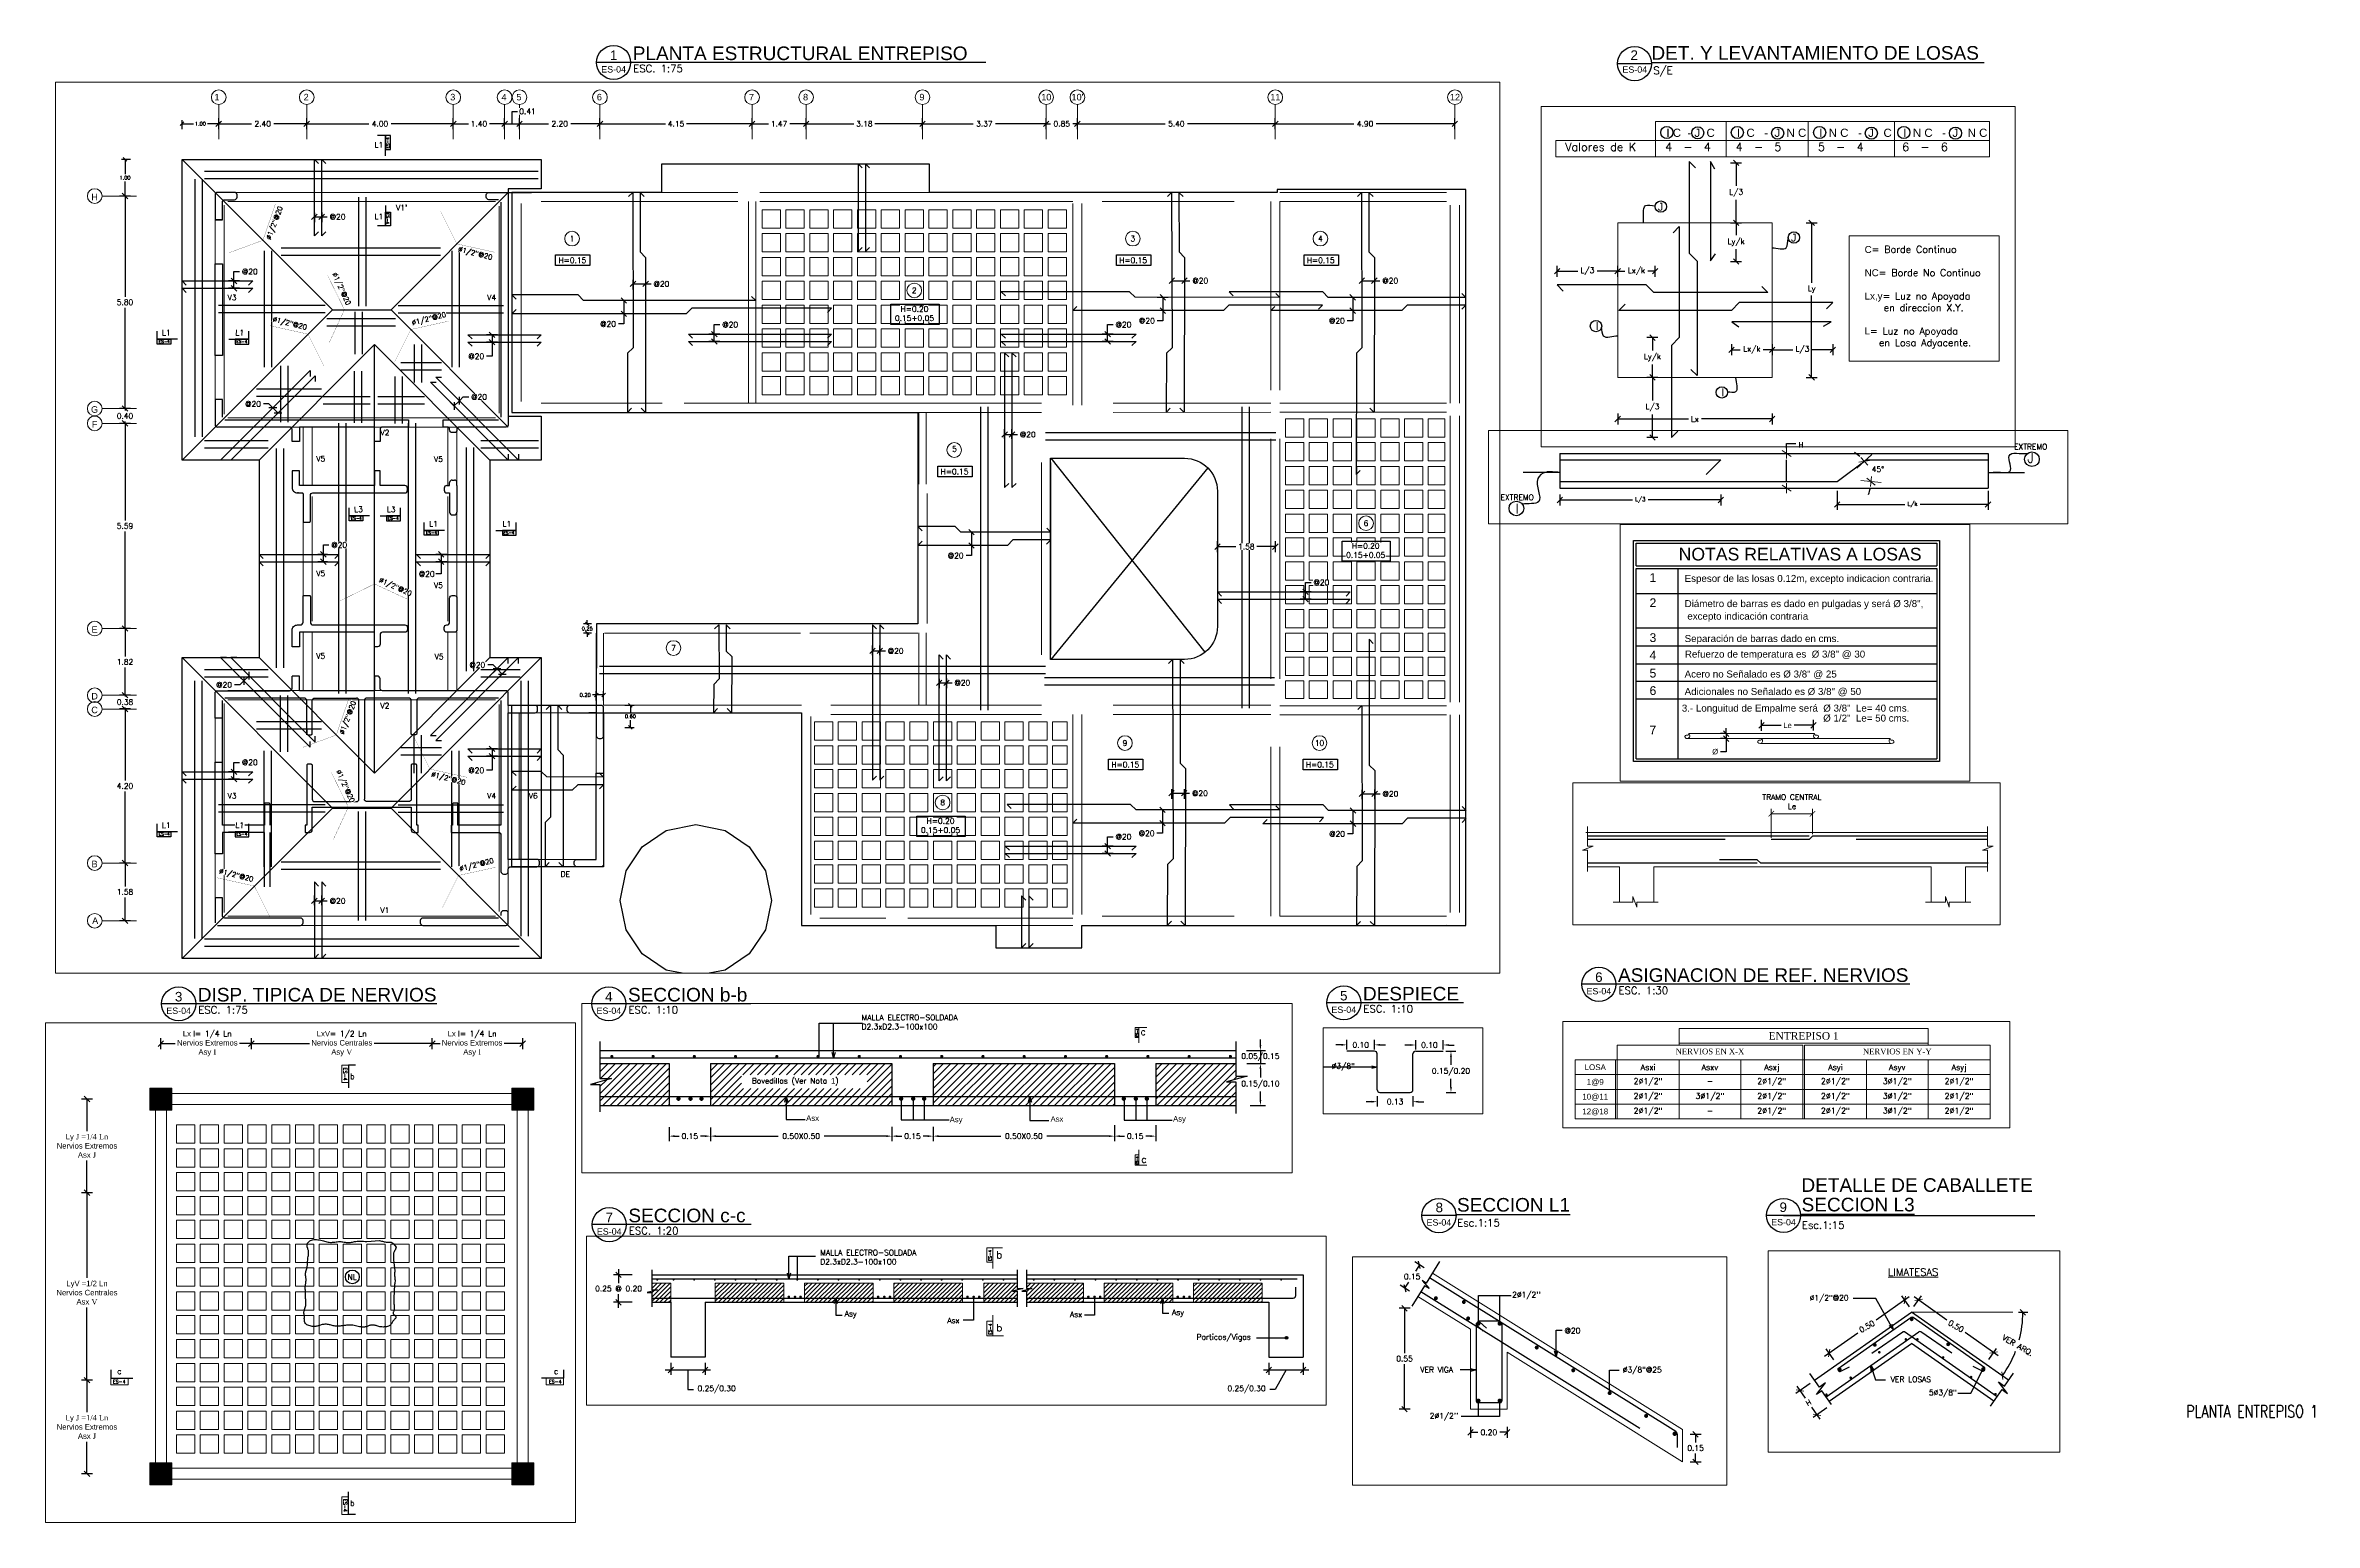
# Paper-space layout 'Layout1' of a CAD drawing. Header units: metres. Extents: x 409.512 to 410.337, y 211.177 to 211.715.
# The model-space entities are those that its viewports show. They can reach past a viewport. Long polylines and large blocks are cut down to what shows.
import ezdxf
from ezdxf.enums import TextEntityAlignment as Align

# ---------------------------------------------------------------- set-up
doc = ezdxf.new("R2010")
doc.units = ezdxf.units.M
doc.header["$LTSCALE"] = 0.3
doc.header["$PDMODE"] = 3
for name, pattern in [('CONTINU', [0]), ('Grid Line 1_2_', [22.225, 12.7, -3.175, 3.175, -3.175]), ('HIDDEN', [9.525, 6.35, -3.175]), ('HIDDEN2', [4.7625, 3.175, -1.5875])]:
    doc.linetypes.add(name, pattern=pattern)
for name, color, linetype, lineweight in [('0-S-GRID', 1, 'Continuous', 9), ('0-S-GRID-IDEN', 1, 'Continuous', 9), ('A-WALL', 7, 'Continuous', 30), ('BOVEDILLA', 8, 'Continuous', 5), ('Columnas', 7, 'Continuous', 18), ('DETALLES', 7, 'Continuous', 20), ('VIGAS', 1, 'HIDDEN', 15)]:
    doc.layers.add(name, color=color, linetype=linetype, lineweight=lineweight)
for name, color, linetype in [('ACERO', 5, 'Continuous'), ('BP', 3, 'Continuous'), ('DIMCOL', 4, 'Continuous'), ('DIMTEXTO', 4, 'Continuous'), ('GE-DIMTEXTO', 4, 'Continuous'), ('HATCH', 8, 'Continuous'), ('HATCH MUROS', 8, 'Continuous'), ('REBAR', 5, 'Continuous'), ('SECCION', 1, 'Continuous'), ('Texto', 4, 'Continuous'), ('TEXTOS', 4, 'Continuous'), ('VIGA-LOSA', 1, 'Continuous')]:
    doc.layers.add(name, color=color, linetype=linetype)
doc.layers.add('VP', color=7, linetype='Continuous', true_color=0x2e2e2e, plot=False)
doc.styles.add('Arch-Dim', font='romans.shx', dxfattribs={"width": 0.75})
doc.styles.add('Arial', font='arial.ttf')
doc.styles.add('Arial_2', font='arial.ttf', dxfattribs={"height": 0.2})
doc.styles.add('RomanS', font='romans.shx')
doc.styles.add('SIMPLEX', font='simplex_.ttf', dxfattribs={"height": 0.2})
doc.styles.add('SMPLEX', font='simplex.shx')
doc.styles.add('TIMES', font='times.ttf')
doc.styles.add('TITULOS', font='arial.ttf', dxfattribs={"width": 0.9, "height": 0.16})
doc.dimstyles.new('Copy of DIM20', dxfattribs={"dimscale": 0.2, "dimtxt": 0.2, "dimasz": 0.2, "dimexe": 0.18, "dimexo": 0.0625, "dimgap": 0.1, "dimtad": 0, "dimtih": 1, "dimtoh": 1, "dimzin": 0, "dimdsep": 46, "dimtxsty": 'SIMPLEX', "dimblk1": 'ARCHTICK', "dimblk2": 'ARCHTICK', "dimsah": 1, "dimcen": 0.09, "dimclrd": 4, "dimclre": 4, "dimclrt": 4, "dimadec": 0, "dimazin": 0, "dimtfac": 1, "dimtofl": 0, "dimtmove": 0, "dimatfit": 3, "dimldrblk": 'OPEN30', "dimfxl": 1, "dimtolj": 1, "dimtzin": 0, "dimarcsym": 0})
doc.dimstyles.new('D-15', dxfattribs={"dimscale": 0.15, "dimtxt": 0.2, "dimasz": 0.2, "dimexe": 0.18, "dimexo": 0.2, "dimgap": 0.1, "dimtad": 0, "dimtih": 1, "dimtoh": 1, "dimzin": 0, "dimdsep": 46, "dimtxsty": 'SMPLEX', "dimblk": 'OBLIQUE', "dimcen": 0.09, "dimdle": 0.2, "dimclrd": 4, "dimclre": 4, "dimclrt": 4, "dimadec": 0, "dimazin": 0, "dimtfac": 1, "dimtofl": 0, "dimtmove": 0, "dimatfit": 3, "dimldrblk": 'OPEN30', "dimfxl": 1, "dimtolj": 1, "dimtzin": 0, "dimarcsym": 0})
doc.dimstyles.new('D-20', dxfattribs={"dimscale": 0.2, "dimtxt": 0.2, "dimasz": 0.2, "dimexe": 0.18, "dimexo": 0.2, "dimgap": 0.1, "dimtad": 0, "dimtih": 1, "dimtoh": 1, "dimzin": 0, "dimdsep": 46, "dimtxsty": 'SMPLEX', "dimblk": 'OBLIQUE', "dimcen": 0.09, "dimdle": 0.2, "dimclrd": 4, "dimclre": 4, "dimclrt": 4, "dimadec": 0, "dimazin": 0, "dimtfac": 1, "dimtofl": 0, "dimtmove": 0, "dimatfit": 3, "dimldrblk": 'OPEN30', "dimfxl": 0.5, "dimfxlon": 1, "dimtolj": 1, "dimtzin": 0, "dimarcsym": 0})
doc.dimstyles.new('DIM-10', dxfattribs={"dimscale": 0.1, "dimtxt": 0.2, "dimasz": 0.2, "dimexe": 0.2, "dimexo": 0.2, "dimgap": 0.1, "dimtad": 0, "dimtih": 1, "dimtoh": 1, "dimzin": 0, "dimdsep": 46, "dimtxsty": 'SMPLEX', "dimblk": 'OBLIQUE', "dimcen": 0.2, "dimclrd": 4, "dimclre": 4, "dimclrt": 4, "dimadec": 0, "dimazin": 0, "dimtfac": 1, "dimtmove": 0, "dimatfit": 3, "dimldrblk": 'OPEN30', "dimfxl": 0.5, "dimfxlon": 1, "dimtolj": 1, "dimtzin": 0, "dimarcsym": 0})
doc.dimstyles.new('DIM-15', dxfattribs={"dimscale": 0.15, "dimtxt": 0.2, "dimasz": 0.2, "dimexe": 0.2, "dimexo": 0.1, "dimgap": 0.1, "dimtad": 0, "dimtih": 1, "dimtoh": 1, "dimzin": 0, "dimdsep": 46, "dimtxsty": 'RomanS', "dimblk1": 'OBLIQUE', "dimblk2": 'OBLIQUE', "dimsah": 1, "dimcen": 0.09, "dimclrd": 4, "dimclre": 4, "dimclrt": 4, "dimadec": 0, "dimazin": 0, "dimtfac": 1, "dimtofl": 0, "dimtmove": 1, "dimatfit": 3, "dimldrblk": 'OBLIQUE', "dimfxl": 0.2, "dimfxlon": 1, "dimtolj": 1, "dimtzin": 0, "dimarcsym": 0})
doc.dimstyles.new('DIM-25', dxfattribs={"dimscale": 0.25, "dimtxt": 0.2, "dimasz": 0.2, "dimexe": 0.18, "dimexo": 0.2, "dimgap": 0.1, "dimtad": 0, "dimtih": 1, "dimtoh": 1, "dimzin": 0, "dimdsep": 46, "dimtxsty": 'SMPLEX', "dimblk": 'OBLIQUE', "dimcen": 0.09, "dimdle": 0.2, "dimclrd": 4, "dimclre": 4, "dimclrt": 4, "dimadec": 0, "dimazin": 0, "dimtfac": 1, "dimtofl": 0, "dimtmove": 0, "dimatfit": 3, "dimldrblk": 'OPEN30', "dimfxl": 0.3, "dimfxlon": 1, "dimtolj": 1, "dimtzin": 0, "dimarcsym": 0})
doc.dimstyles.new('DIM-50', dxfattribs={"dimscale": 0.5, "dimtxt": 0.2, "dimasz": 0.2, "dimexe": 0.2, "dimexo": 0.2, "dimgap": 0.1, "dimtad": 0, "dimtih": 1, "dimtoh": 1, "dimzin": 0, "dimdsep": 46, "dimtxsty": 'SMPLEX', "dimblk1": 'OBLIQUE', "dimblk2": 'OBLIQUE', "dimsah": 1, "dimcen": 0.2, "dimclrd": 4, "dimclre": 4, "dimclrt": 4, "dimadec": 0, "dimazin": 0, "dimtfac": 1, "dimtmove": 0, "dimatfit": 3, "dimldrblk": 'OPEN30', "dimfxl": 0.3, "dimfxlon": 1, "dimtfill": 1, "dimtolj": 1, "dimtzin": 0, "dimarcsym": 0})
doc.dimstyles.new('DIM-75', dxfattribs={"dimscale": 0.75, "dimtxt": 0.2, "dimasz": 0.2, "dimexe": 0.2, "dimexo": 0.2, "dimgap": 0.1, "dimtad": 0, "dimtih": 1, "dimtoh": 1, "dimzin": 0, "dimdsep": 46, "dimtxsty": 'SMPLEX', "dimblk1": 'OBLIQUE', "dimblk2": 'OBLIQUE', "dimsah": 1, "dimcen": 0.2, "dimclrd": 4, "dimclre": 4, "dimclrt": 4, "dimadec": 0, "dimazin": 0, "dimtfac": 1, "dimtmove": 0, "dimatfit": 3, "dimldrblk": 'OBLIQUE', "dimfxl": 0.2, "dimfxlon": 1, "dimtfill": 1, "dimtolj": 1, "dimtzin": 0, "dimarcsym": 0})
doc.dimstyles.new('DIM10', dxfattribs={"dimscale": 0.1, "dimtxt": 0.2, "dimasz": 0.2, "dimexe": 0.18, "dimexo": 0.0625, "dimgap": 0.1, "dimtad": 0, "dimtih": 1, "dimtoh": 1, "dimzin": 0, "dimdsep": 46, "dimtxsty": 'SIMPLEX', "dimcen": 0.09, "dimclrd": 4, "dimclre": 4, "dimclrt": 4, "dimadec": 0, "dimazin": 0, "dimtfac": 1, "dimtofl": 0, "dimtmove": 0, "dimatfit": 3, "dimfxl": 0.5, "dimfxlon": 1, "dimtolj": 1, "dimtzin": 0, "dimarcsym": 0})
pattern_1 = [(45, (-874.77337, 823.370226), (-0.01325825215, 0.01325825215), [])]
pattern_2 = [(45, (-430.49897, 157.154448), (-0.0159099026, 0.0159099026), [])]

# ---------------------------------------------------------------- blocks, each defined once
blk = doc.blocks.new('*U620')
at = {"layer": 'Texto', "color": 3, "linetype": 'Continuous'}
blk.add_line((0.14154, 0.0062), (0, 0.0062), dxfattribs=at)
blk.add_circle((0.0062, 0.0062), 0.0062, dxfattribs=at)
for tag, p, height, style in [('TITULO1', (0.01316, 0.01373), 0.00495, 'TITULOS'), ('TITULO2', (0.01316, 0.00707), 0.00495, 'TITULOS'), ('ESC.:', (0.01333, 0.00265), 0.0027, 'SIMPLEX')]:
    blk.add_attdef(tag, p, '', height=height, dxfattribs=dict(at, style=style))
at = {"layer": 'Texto', "color": 3, "linetype": 'Continuous', "style": 'TITULOS'}
blk.add_attdef('#', text='', height=0.00348, dxfattribs=at).set_placement((0.0062, 0.00882), align=Align.MIDDLE_CENTER)
blk.add_attdef('ES-#', text='', height=0.00232, dxfattribs=at).set_placement((0.0062, 0.00255), align=Align.CENTER)
blk = doc.blocks.new('*U614')
at = {"layer": 'Texto', "color": 3, "linetype": 'Continuous'}
blk.add_line((0.10006, 0.0062), (0, 0.0062), dxfattribs=at)
blk.add_circle((0.0062, 0.0062), 0.0062, dxfattribs=at)
for tag, p, height, style in [('TITULO1', (0.01316, 0.01373), 0.00495, 'TITULOS'), ('TITULO2', (0.01316, 0.00707), 0.00495, 'TITULOS'), ('ESC.:', (0.01333, 0.00265), 0.0027, 'SIMPLEX')]:
    blk.add_attdef(tag, p, '', height=height, dxfattribs=dict(at, style=style))
at = {"layer": 'Texto', "color": 3, "linetype": 'Continuous', "style": 'TITULOS'}
blk.add_attdef('#', text='', height=0.00348, dxfattribs=at).set_placement((0.0062, 0.00882), align=Align.MIDDLE_CENTER)
blk.add_attdef('ES-#', text='', height=0.00232, dxfattribs=at).set_placement((0.0062, 0.00255), align=Align.CENTER)
blk = doc.blocks.new('*U615')
at = {"layer": 'Texto', "color": 3, "linetype": 'Continuous'}
blk.add_line((0.11932, 0.0062), (0, 0.0062), dxfattribs=at)
blk.add_circle((0.0062, 0.0062), 0.0062, dxfattribs=at)
for tag, p, height, style in [('TITULO1', (0.01316, 0.01373), 0.00495, 'TITULOS'), ('TITULO2', (0.01316, 0.00707), 0.00495, 'TITULOS'), ('ESC.:', (0.01333, 0.00265), 0.0027, 'SIMPLEX')]:
    blk.add_attdef(tag, p, '', height=height, dxfattribs=dict(at, style=style))
at = {"layer": 'Texto', "color": 3, "linetype": 'Continuous', "style": 'TITULOS'}
blk.add_attdef('#', text='', height=0.00348, dxfattribs=at).set_placement((0.0062, 0.00882), align=Align.MIDDLE_CENTER)
blk.add_attdef('ES-#', text='', height=0.00232, dxfattribs=at).set_placement((0.0062, 0.00255), align=Align.CENTER)
blk = doc.blocks.new('*U617')
at = {"layer": 'Texto', "color": 3, "linetype": 'Continuous'}
blk.add_line((0.04979, 0.0062), (0, 0.0062), dxfattribs=at)
blk.add_circle((0.0062, 0.0062), 0.0062, dxfattribs=at)
for tag, p, height, style in [('TITULO1', (0.01316, 0.01373), 0.00495, 'TITULOS'), ('TITULO2', (0.01316, 0.00707), 0.00495, 'TITULOS'), ('ESC.:', (0.01333, 0.00265), 0.0027, 'SIMPLEX')]:
    blk.add_attdef(tag, p, '', height=height, dxfattribs=dict(at, style=style))
at = {"layer": 'Texto', "color": 3, "linetype": 'Continuous', "style": 'TITULOS'}
blk.add_attdef('#', text='', height=0.00348, dxfattribs=at).set_placement((0.0062, 0.00882), align=Align.MIDDLE_CENTER)
blk.add_attdef('ES-#', text='', height=0.00232, dxfattribs=at).set_placement((0.0062, 0.00255), align=Align.CENTER)
blk = doc.blocks.new('*U616')
at = {"layer": 'Texto', "color": 3, "linetype": 'Continuous'}
blk.add_line((0.05789, 0.0062), (0, 0.0062), dxfattribs=at)
blk.add_circle((0.0062, 0.0062), 0.0062, dxfattribs=at)
for tag, p, height, style in [('TITULO1', (0.01316, 0.01373), 0.00495, 'TITULOS'), ('TITULO2', (0.01316, 0.00707), 0.00495, 'TITULOS'), ('ESC.:', (0.01333, 0.00265), 0.0027, 'SIMPLEX')]:
    blk.add_attdef(tag, p, '', height=height, dxfattribs=dict(at, style=style))
at = {"layer": 'Texto', "color": 3, "linetype": 'Continuous', "style": 'TITULOS'}
blk.add_attdef('#', text='', height=0.00348, dxfattribs=at).set_placement((0.0062, 0.00882), align=Align.MIDDLE_CENTER)
blk.add_attdef('ES-#', text='', height=0.00232, dxfattribs=at).set_placement((0.0062, 0.00255), align=Align.CENTER)
blk = doc.blocks.new('_OBLIQUE')
at = {"color": 0, "linetype": 'ByBlock'}
blk.add_line((-0.5, -0.5), (0.5, 0.5), dxfattribs=at)
blk = doc.blocks.new('*D439')
at = {"layer": 'DEFPOINTS', "color": 0, "transparency": 16777216}
for p in [(3.9699, 27.9368), (3.2403, 26.8538), (3.7593, 26.8538)]:
    blk.add_point(p, dxfattribs=at)
at = {"layer": 'DIMTEXTO', "color": 4, "lineweight": -2, "transparency": 16777216}
for p, q in [((3.3903, 27.9368), (3.0903, 27.9368)), ((3.2403, 27.9368), (3.2403, 27.5846)), ((3.2403, 26.8538), (3.2403, 27.206)), ((3.3903, 26.8538), (3.0903, 26.8538))]:
    blk.add_line(p, q, dxfattribs=at)
at = {"layer": 'DIMTEXTO', "color": 4, "lineweight": -2, "transparency": 16777216, "xscale": 0.15, "yscale": 0.15, "zscale": 0.15}
for p, rotation in [((3.2403, 27.9368), 90), ((3.2403, 26.8538), 270)]:
    blk.add_blockref('_OBLIQUE', p, dxfattribs=dict(at, rotation=rotation))
at = {"layer": 'DIMTEXTO', "color": 4, "transparency": 16777216, "insert": (3.2403, 27.3953), "char_height": 0.15, "attachment_point": 5, "style": 'SMPLEX', "bg_fill": 3, "box_fill_scale": 1.1, "bg_fill_color": 256, "bg_fill_true_color": 13158600, "bg_fill_transparency": 0}
blk.add_mtext('\\A1;Ly/k', dxfattribs=at)
blk = doc.blocks.new('*D440')
at = {"layer": 'DEFPOINTS', "color": 0, "transparency": 16777216}
for p in [(6.5048, 31.0662), (6.5048, 26.8538), (7.5827, 26.8538)]:
    blk.add_point(p, dxfattribs=at)
at = {"layer": 'DIMTEXTO', "color": 4, "lineweight": -2, "transparency": 16777216}
for p, q in [((7.4327, 31.0662), (7.7327, 31.0662)), ((7.5827, 31.0662), (7.5827, 29.4326)), ((7.5827, 26.8538), (7.5827, 29.0826)), ((7.4327, 26.8538), (7.7327, 26.8538))]:
    blk.add_line(p, q, dxfattribs=at)
at = {"layer": 'DIMTEXTO', "color": 4, "lineweight": -2, "transparency": 16777216, "xscale": 0.15, "yscale": 0.15, "zscale": 0.15}
for p, rotation in [((7.5827, 31.0662), 90), ((7.5827, 26.8538), 270)]:
    blk.add_blockref('_OBLIQUE', p, dxfattribs=dict(at, rotation=rotation))
at = {"layer": 'DIMTEXTO', "color": 4, "transparency": 16777216, "insert": (7.5827, 29.2576), "char_height": 0.15, "attachment_point": 5, "style": 'SMPLEX', "bg_fill": 3, "box_fill_scale": 1.1, "bg_fill_color": 256, "bg_fill_true_color": 13158600, "bg_fill_transparency": 0}
blk.add_mtext('\\A1;Ly', dxfattribs=at)
blk = doc.blocks.new('*D441')
at = {"color": 4, "lineweight": -2, "transparency": 16777216}
for p, q in [((35.9764, 27.7259), (35.9764, 27.4259)), ((40.3695, 27.7259), (40.3695, 27.4259)), ((35.9764, 27.5759), (37.956, 27.5759)), ((40.3695, 27.5759), (38.3899, 27.5759))]:
    blk.add_line(p, q, dxfattribs=at)
at = {"layer": 'DEFPOINTS', "color": 0, "transparency": 16777216}
for p in [(35.9764, 28.6662), (40.3695, 28.6662), (35.9764, 27.5759)]:
    blk.add_point(p, dxfattribs=at)
at = {"color": 4, "lineweight": -2, "transparency": 16777216, "xscale": 0.15, "yscale": 0.15, "zscale": 0.15}
for p, rotation in [((35.9764, 27.5759), 179.9999999999999), ((40.3695, 27.5759), 359.9999999999999)]:
    blk.add_blockref('_OBLIQUE', p, dxfattribs=dict(at, rotation=rotation))
at = {"color": 4, "transparency": 16777216, "insert": (38.1729, 27.5759), "char_height": 0.1125, "attachment_point": 5, "style": 'SMPLEX', "bg_fill": 3, "box_fill_scale": 1.1, "bg_fill_color": 256, "bg_fill_true_color": 13158600, "bg_fill_transparency": 0}
blk.add_mtext('\\A1;L/3', dxfattribs=at)
blk = doc.blocks.new('*D442')
at = {"layer": 'DEFPOINTS', "color": 0, "transparency": 16777216}
for p in [(3.7593, 26.8538), (3.2403, 25.2147), (3.7593, 25.2147)]:
    blk.add_point(p, dxfattribs=at)
at = {"layer": 'DIMTEXTO', "color": 4, "lineweight": -2, "transparency": 16777216}
for p, q in [((3.3903, 26.8538), (3.0903, 26.8538)), ((3.2403, 26.8538), (3.2403, 26.2235)), ((3.2403, 25.2147), (3.2403, 25.845)), ((3.3903, 25.2147), (3.0903, 25.2147))]:
    blk.add_line(p, q, dxfattribs=at)
at = {"layer": 'DIMTEXTO', "color": 4, "lineweight": -2, "transparency": 16777216, "xscale": 0.15, "yscale": 0.15, "zscale": 0.15}
for p, rotation in [((3.2403, 26.8538), 90), ((3.2403, 25.2147), 270)]:
    blk.add_blockref('_OBLIQUE', p, dxfattribs=dict(at, rotation=rotation))
at = {"layer": 'DIMTEXTO', "color": 4, "transparency": 16777216, "insert": (3.2403, 26.0342), "char_height": 0.15, "attachment_point": 5, "style": 'SMPLEX', "bg_fill": 3, "box_fill_scale": 1.1, "bg_fill_color": 256, "bg_fill_true_color": 13158600, "bg_fill_transparency": 0}
blk.add_mtext('\\A1;L/3', dxfattribs=at)
blk = doc.blocks.new('*D443')
at = {"layer": 'DEFPOINTS', "color": 0, "transparency": 16777216}
for p in [(2.2923, 26.8538), (6.5048, 26.8538), (2.2923, 25.7189)]:
    blk.add_point(p, dxfattribs=at)
at = {"layer": 'DIMTEXTO', "color": 4, "lineweight": -2, "transparency": 16777216}
for p, q in [((2.2923, 25.8689), (2.2923, 25.5689)), ((6.5048, 25.8689), (6.5048, 25.5689)), ((2.2923, 25.7189), (4.2235, 25.7189)), ((6.5048, 25.7189), (4.5735, 25.7189))]:
    blk.add_line(p, q, dxfattribs=at)
at = {"layer": 'DIMTEXTO', "color": 4, "lineweight": -2, "transparency": 16777216, "xscale": 0.15, "yscale": 0.15, "zscale": 0.15, "rotation": 180}
blk.add_blockref('_OBLIQUE', (2.2923, 25.7189), dxfattribs=at)
at = {"layer": 'DIMTEXTO', "color": 4, "lineweight": -2, "transparency": 16777216, "xscale": 0.15, "yscale": 0.15, "zscale": 0.15}
blk.add_blockref('_OBLIQUE', (6.5048, 25.7189), dxfattribs=at)
at = {"layer": 'DIMTEXTO', "color": 4, "transparency": 16777216, "insert": (4.3985, 25.7189), "char_height": 0.15, "attachment_point": 5, "style": 'SMPLEX', "bg_fill": 3, "box_fill_scale": 1.1, "bg_fill_color": 256, "bg_fill_true_color": 13158600, "bg_fill_transparency": 0}
blk.add_mtext('\\A1;Lx', dxfattribs=at)
blk = doc.blocks.new('MONS')
at = {"layer": 'DETALLES', "color": 1}
for p, q in [((0, -1.533), (0, 1.533)), ((-0.458, -0.68), (0.458, 0.68)), ((-0.767, 0), (0.767, 0))]:
    blk.add_line(p, q, dxfattribs=at)
blk = doc.blocks.new('*D444')
at = {"color": 4, "lineweight": -2, "transparency": 16777216}
for p, q in [((43.543, 27.8282), (43.543, 27.3032)), ((47.6592, 27.8282), (47.6592, 27.3032)), ((43.543, 27.4532), (45.3921, 27.4532)), ((47.6592, 27.4532), (45.81, 27.4532))]:
    blk.add_line(p, q, dxfattribs=at)
at = {"layer": 'DEFPOINTS', "color": 0, "transparency": 16777216}
for p in [(47.6592, 28.6662), (43.543, 28.0759), (47.6592, 27.4532)]:
    blk.add_point(p, dxfattribs=at)
at = {"color": 4, "lineweight": -2, "transparency": 16777216, "xscale": 0.15, "yscale": 0.15, "zscale": 0.15, "rotation": 180}
blk.add_blockref('_OBLIQUE', (43.543, 27.4532), dxfattribs=at)
at = {"color": 4, "lineweight": -2, "transparency": 16777216, "xscale": 0.15, "yscale": 0.15, "zscale": 0.15}
blk.add_blockref('_OBLIQUE', (47.6592, 27.4532), dxfattribs=at)
at = {"color": 4, "transparency": 16777216, "insert": (45.6011, 27.4532), "char_height": 0.1125, "attachment_point": 5, "style": 'SMPLEX', "bg_fill": 3, "box_fill_scale": 1.1, "bg_fill_color": 256, "bg_fill_true_color": 13158600, "bg_fill_transparency": 0}
blk.add_mtext('\\A1;L/k', dxfattribs=at)
blk = doc.blocks.new('*D445')
at = {"layer": 'DEFPOINTS', "color": 0, "transparency": 16777216}
for p in [(2.2923, 29.7495), (3.3131, 29.3076), (2.2923, 29.0969)]:
    blk.add_point(p, dxfattribs=at)
at = {"layer": 'DIMTEXTO', "color": 4, "lineweight": -2, "transparency": 16777216}
for p, q in [((2.2923, 29.5995), (2.2923, 29.8995)), ((3.3131, 29.5995), (3.3131, 29.8995)), ((2.2923, 29.7495), (2.4884, 29.7495)), ((3.3131, 29.7495), (3.117, 29.7495))]:
    blk.add_line(p, q, dxfattribs=at)
at = {"layer": 'DIMTEXTO', "color": 4, "lineweight": -2, "transparency": 16777216, "xscale": 0.15, "yscale": 0.15, "zscale": 0.15, "rotation": 180}
blk.add_blockref('_OBLIQUE', (2.2923, 29.7495), dxfattribs=at)
at = {"layer": 'DIMTEXTO', "color": 4, "lineweight": -2, "transparency": 16777216, "xscale": 0.15, "yscale": 0.15, "zscale": 0.15}
blk.add_blockref('_OBLIQUE', (3.3131, 29.7495), dxfattribs=at)
at = {"layer": 'DIMTEXTO', "color": 4, "transparency": 16777216, "insert": (2.8027, 29.7495), "char_height": 0.15, "attachment_point": 5, "style": 'SMPLEX', "bg_fill": 3, "box_fill_scale": 1.1, "bg_fill_color": 256, "bg_fill_true_color": 13158600, "bg_fill_transparency": 0}
blk.add_mtext('\\A1;Lx/k', dxfattribs=at)
blk = doc.blocks.new('*D446')
at = {"layer": 'DEFPOINTS', "color": 0, "transparency": 16777216}
for p in [(0.6387, 29.7495), (0.6387, 29.0969), (2.2923, 29.0969)]:
    blk.add_point(p, dxfattribs=at)
at = {"layer": 'DIMTEXTO', "color": 4, "lineweight": -2, "transparency": 16777216}
for p, q in [((0.6387, 29.5995), (0.6387, 29.8995)), ((2.2923, 29.5995), (2.2923, 29.8995)), ((0.6387, 29.7495), (1.2012, 29.7495)), ((2.2923, 29.7495), (1.7298, 29.7495))]:
    blk.add_line(p, q, dxfattribs=at)
at = {"layer": 'DIMTEXTO', "color": 4, "lineweight": -2, "transparency": 16777216, "xscale": 0.15, "yscale": 0.15, "zscale": 0.15, "rotation": 180}
blk.add_blockref('_OBLIQUE', (0.6387, 29.7495), dxfattribs=at)
at = {"layer": 'DIMTEXTO', "color": 4, "lineweight": -2, "transparency": 16777216, "xscale": 0.15, "yscale": 0.15, "zscale": 0.15}
blk.add_blockref('_OBLIQUE', (2.2923, 29.7495), dxfattribs=at)
at = {"layer": 'DIMTEXTO', "color": 4, "transparency": 16777216, "insert": (1.4655, 29.7495), "char_height": 0.15, "attachment_point": 5, "style": 'SMPLEX', "bg_fill": 3, "box_fill_scale": 1.1, "bg_fill_color": 256, "bg_fill_true_color": 13158600, "bg_fill_transparency": 0}
blk.add_mtext('\\A1;L/3', dxfattribs=at)
blk = doc.blocks.new('*D447')
at = {"layer": 'DEFPOINTS', "color": 0, "transparency": 16777216}
for p in [(6.5048, 28.2587), (8.1583, 28.2587), (8.1583, 27.6062)]:
    blk.add_point(p, dxfattribs=at)
at = {"layer": 'DIMTEXTO', "color": 4, "lineweight": -2, "transparency": 16777216}
for p, q in [((6.5048, 27.7562), (6.5048, 27.4562)), ((8.1583, 27.7562), (8.1583, 27.4562)), ((6.5048, 27.6062), (7.0673, 27.6062)), ((8.1583, 27.6062), (7.5958, 27.6062))]:
    blk.add_line(p, q, dxfattribs=at)
at = {"layer": 'DIMTEXTO', "color": 4, "lineweight": -2, "transparency": 16777216, "xscale": 0.15, "yscale": 0.15, "zscale": 0.15, "rotation": 180}
blk.add_blockref('_OBLIQUE', (6.5048, 27.6062), dxfattribs=at)
at = {"layer": 'DIMTEXTO', "color": 4, "lineweight": -2, "transparency": 16777216, "xscale": 0.15, "yscale": 0.15, "zscale": 0.15}
blk.add_blockref('_OBLIQUE', (8.1583, 27.6062), dxfattribs=at)
at = {"layer": 'DIMTEXTO', "color": 4, "transparency": 16777216, "insert": (7.3316, 27.6062), "char_height": 0.15, "attachment_point": 5, "style": 'SMPLEX', "bg_fill": 3, "box_fill_scale": 1.1, "bg_fill_color": 256, "bg_fill_true_color": 13158600, "bg_fill_transparency": 0}
blk.add_mtext('\\A1;L/3', dxfattribs=at)
blk = doc.blocks.new('*D448')
at = {"layer": 'DEFPOINTS', "color": 0, "transparency": 16777216}
for p in [(5.0038, 31.0662), (5.5228, 31.0662), (4.7932, 30.0117)]:
    blk.add_point(p, dxfattribs=at)
at = {"layer": 'DIMTEXTO', "color": 4, "lineweight": -2, "transparency": 16777216}
for p, q in [((5.3728, 31.0662), (5.6728, 31.0662)), ((5.5228, 31.0662), (5.5228, 30.7282)), ((5.5228, 30.0117), (5.5228, 30.3496)), ((5.3728, 30.0117), (5.6728, 30.0117))]:
    blk.add_line(p, q, dxfattribs=at)
at = {"layer": 'DIMTEXTO', "color": 4, "lineweight": -2, "transparency": 16777216, "xscale": 0.15, "yscale": 0.15, "zscale": 0.15}
for p, rotation in [((5.5228, 31.0662), 90), ((5.5228, 30.0117), 270)]:
    blk.add_blockref('_OBLIQUE', p, dxfattribs=dict(at, rotation=rotation))
at = {"layer": 'DIMTEXTO', "color": 4, "transparency": 16777216, "insert": (5.5228, 30.5389), "char_height": 0.15, "attachment_point": 5, "style": 'SMPLEX', "bg_fill": 3, "box_fill_scale": 1.1, "bg_fill_color": 256, "bg_fill_true_color": 13158600, "bg_fill_transparency": 0}
blk.add_mtext('\\A1;Ly/k', dxfattribs=at)
blk = doc.blocks.new('*D449')
at = {"layer": 'DEFPOINTS', "color": 0, "transparency": 16777216}
for p in [(6.5048, 28.2587), (5.3944, 28.0481), (6.5048, 27.6062)]:
    blk.add_point(p, dxfattribs=at)
at = {"layer": 'DIMTEXTO', "color": 4, "lineweight": -2, "transparency": 16777216}
for p, q in [((5.3944, 27.7562), (5.3944, 27.4562)), ((6.5048, 27.7562), (6.5048, 27.4562)), ((5.3944, 27.6062), (5.6353, 27.6062)), ((6.5048, 27.6062), (6.2639, 27.6062))]:
    blk.add_line(p, q, dxfattribs=at)
at = {"layer": 'DIMTEXTO', "color": 4, "lineweight": -2, "transparency": 16777216, "xscale": 0.15, "yscale": 0.15, "zscale": 0.15, "rotation": 180}
blk.add_blockref('_OBLIQUE', (5.3944, 27.6062), dxfattribs=at)
at = {"layer": 'DIMTEXTO', "color": 4, "lineweight": -2, "transparency": 16777216, "xscale": 0.15, "yscale": 0.15, "zscale": 0.15}
blk.add_blockref('_OBLIQUE', (6.5048, 27.6062), dxfattribs=at)
at = {"layer": 'DIMTEXTO', "color": 4, "transparency": 16777216, "insert": (5.9496, 27.6062), "char_height": 0.15, "attachment_point": 5, "style": 'SMPLEX', "bg_fill": 3, "box_fill_scale": 1.1, "bg_fill_color": 256, "bg_fill_true_color": 13158600, "bg_fill_transparency": 0}
blk.add_mtext('\\A1;Lx/k', dxfattribs=at)
blk = doc.blocks.new('*D450')
at = {"layer": 'DEFPOINTS', "color": 0, "transparency": 16777216}
for p in [(5.0038, 32.7052), (5.5228, 32.7052), (5.0038, 31.0662)]:
    blk.add_point(p, dxfattribs=at)
at = {"layer": 'DIMTEXTO', "color": 4, "lineweight": -2, "transparency": 16777216}
for p, q in [((5.3728, 32.7052), (5.6728, 32.7052)), ((5.5228, 32.7052), (5.5228, 32.075)), ((5.5228, 31.0662), (5.5228, 31.6964)), ((5.3728, 31.0662), (5.6728, 31.0662))]:
    blk.add_line(p, q, dxfattribs=at)
at = {"layer": 'DIMTEXTO', "color": 4, "lineweight": -2, "transparency": 16777216, "xscale": 0.15, "yscale": 0.15, "zscale": 0.15}
for p, rotation in [((5.5228, 32.7052), 90), ((5.5228, 31.0662), 270)]:
    blk.add_blockref('_OBLIQUE', p, dxfattribs=dict(at, rotation=rotation))
at = {"layer": 'DIMTEXTO', "color": 4, "transparency": 16777216, "insert": (5.5228, 31.8857), "char_height": 0.15, "attachment_point": 5, "style": 'SMPLEX', "bg_fill": 3, "box_fill_scale": 1.1, "bg_fill_color": 256, "bg_fill_true_color": 13158600, "bg_fill_transparency": 0}
blk.add_mtext('\\A1;L/3', dxfattribs=at)
blk = doc.blocks.new('*D451')
at = {"layer": 'DEFPOINTS', "color": 0, "transparency": 16777216}
for p in [(22.8637, 27.5301), (22.8517, 27.3951), (22.8637, 27.3951)]:
    blk.add_point(p, dxfattribs=at)
at = {"layer": 'DETALLES', "color": 4, "lineweight": -2, "transparency": 16777216}
for p, q in [((22.8517, 27.5301), (22.8517, 27.6801)), ((22.8517, 27.5301), (22.7017, 27.5301)), ((22.8517, 27.5301), (22.8517, 27.3951)), ((22.8517, 27.3951), (22.7017, 27.3951)), ((22.8517, 27.3951), (22.8517, 27.0376)), ((22.8517, 27.0376), (22.7017, 27.0376))]:
    blk.add_line(p, q, dxfattribs=at)
at = {"layer": 'DETALLES', "color": 4, "lineweight": -2, "transparency": 16777216, "xscale": 0.15, "yscale": 0.15, "zscale": 0.15}
for p, rotation in [((22.8517, 27.5301), 270), ((22.8517, 27.3951), 90)]:
    blk.add_blockref('_OBLIQUE', p, dxfattribs=dict(at, rotation=rotation))
at = {"layer": 'DETALLES', "color": 4, "transparency": 16777216, "insert": (22.5533, 27.0376), "char_height": 0.15, "attachment_point": 5, "style": 'SMPLEX', "bg_fill": 3, "box_fill_scale": 1.1, "bg_fill_color": 256, "bg_fill_true_color": 13158600, "bg_fill_transparency": 0}
blk.add_mtext('\\A1;{\\fSansSerif|b0|i0|c2|p2;%%C }', dxfattribs=at)
blk = doc.blocks.new('*D452')
at = {"layer": 'DEFPOINTS', "color": 0, "transparency": 16777216}
for p in [(25.2365, 27.7573), (25.2365, 27.4667), (23.8178, 27.397)]:
    blk.add_point(p, dxfattribs=at)
at = {"layer": 'DETALLES', "color": 4, "lineweight": -2, "transparency": 16777216}
for p, q in [((23.8178, 27.6073), (23.8178, 27.9073)), ((25.2365, 27.6167), (25.2365, 27.9073)), ((23.8178, 27.7573), (24.3503, 27.7573)), ((25.2365, 27.7573), (24.704, 27.7573))]:
    blk.add_line(p, q, dxfattribs=at)
at = {"layer": 'DETALLES', "color": 4, "lineweight": -2, "transparency": 16777216, "xscale": 0.15, "yscale": 0.15, "zscale": 0.15, "rotation": 180}
blk.add_blockref('_OBLIQUE', (23.8178, 27.7573), dxfattribs=at)
at = {"layer": 'DETALLES', "color": 4, "lineweight": -2, "transparency": 16777216, "xscale": 0.15, "yscale": 0.15, "zscale": 0.15}
blk.add_blockref('_OBLIQUE', (25.2365, 27.7573), dxfattribs=at)
at = {"layer": 'DETALLES', "color": 4, "transparency": 16777216, "insert": (24.5272, 27.7573), "char_height": 0.15, "attachment_point": 5, "style": 'SMPLEX', "bg_fill": 3, "box_fill_scale": 1.1, "bg_fill_color": 256, "bg_fill_true_color": 13158600, "bg_fill_transparency": 0}
blk.add_mtext('\\A1;{\\fSansSerif|b0|i0|c2|p2;Le}', dxfattribs=at)
blk = doc.blocks.new('_ArchTick')
at = {"color": 0, "linetype": 'ByBlock', "const_width": 0.15}
blk.add_lwpolyline([(-0.5, -0.5), (0.5, 0.5)], dxfattribs=at)
blk = doc.blocks.new('*D141')
at = {"layer": 'DEFPOINTS', "color": 0, "transparency": 16777216}
for p in [(6.9242, 16.576), (7.5842, 16.5823), (7.5842, 16.536)]:
    blk.add_point(p, dxfattribs=at)
at = {"layer": 'DIMTEXTO', "color": 4, "lineweight": -2, "transparency": 16777216}
for p, q in [((6.9242, 16.5697), (6.9242, 16.518)), ((6.9442, 16.536), (7.1709, 16.536)), ((7.5642, 16.536), (7.3375, 16.536)), ((7.5842, 16.5761), (7.5842, 16.518))]:
    blk.add_line(p, q, dxfattribs=at)
at = {"layer": 'DIMTEXTO', "color": 4, "transparency": 16777216}
for points in [[(6.9442, 16.5393), (6.9442, 16.5327), (6.9242, 16.536)], [(7.5642, 16.5393), (7.5642, 16.5327), (7.5842, 16.536)]]:
    blk.add_solid(points, dxfattribs=at)
at = {"layer": 'DIMTEXTO', "color": 4, "transparency": 16777216, "insert": (7.2542, 16.536), "char_height": 0.02, "attachment_point": 5, "style": 'SMPLEX'}
blk.add_mtext('\\A1;0.50X0.50', dxfattribs=at)
blk = doc.blocks.new('*D142')
at = {"layer": 'DEFPOINTS', "color": 0, "transparency": 16777216}
for p in [(6.1142, 16.5733), (6.7742, 16.576), (6.7742, 16.536)]:
    blk.add_point(p, dxfattribs=at)
at = {"layer": 'DIMTEXTO', "color": 4, "lineweight": -2, "transparency": 16777216}
for p, q in [((6.1142, 16.5671), (6.1142, 16.518)), ((6.1342, 16.536), (6.3609, 16.536)), ((6.7542, 16.536), (6.5275, 16.536)), ((6.7742, 16.5697), (6.7742, 16.518))]:
    blk.add_line(p, q, dxfattribs=at)
at = {"layer": 'DIMTEXTO', "color": 4, "transparency": 16777216}
for points in [[(6.1342, 16.5393), (6.1342, 16.5327), (6.1142, 16.536)], [(6.7542, 16.5393), (6.7542, 16.5327), (6.7742, 16.536)]]:
    blk.add_solid(points, dxfattribs=at)
at = {"layer": 'DIMTEXTO', "color": 4, "transparency": 16777216, "insert": (6.4442, 16.536), "char_height": 0.02, "attachment_point": 5, "style": 'SMPLEX'}
blk.add_mtext('\\A1;0.50X0.50', dxfattribs=at)
blk = doc.blocks.new('*D143')
at = {"layer": 'DEFPOINTS', "color": 0, "transparency": 16777216}
for p in [(5.9642, 16.5747), (6.1142, 16.5733), (6.1142, 16.536)]:
    blk.add_point(p, dxfattribs=at)
at = {"layer": 'DIMTEXTO', "color": 4, "lineweight": -2, "transparency": 16777216}
for p, q in [((5.9642, 16.5684), (5.9642, 16.518)), ((5.9842, 16.536), (6.0006, 16.536)), ((6.0942, 16.536), (6.0778, 16.536)), ((6.1142, 16.5671), (6.1142, 16.518))]:
    blk.add_line(p, q, dxfattribs=at)
at = {"layer": 'DIMTEXTO', "color": 4, "transparency": 16777216}
for points in [[(5.9842, 16.5393), (5.9842, 16.5327), (5.9642, 16.536)], [(6.0942, 16.5393), (6.0942, 16.5327), (6.1142, 16.536)]]:
    blk.add_solid(points, dxfattribs=at)
at = {"layer": 'DIMTEXTO', "color": 4, "transparency": 16777216, "insert": (6.0392, 16.536), "char_height": 0.02, "attachment_point": 5, "style": 'SMPLEX'}
blk.add_mtext('\\A1;0.15', dxfattribs=at)
blk = doc.blocks.new('*D144')
at = {"layer": 'DEFPOINTS', "color": 0, "transparency": 16777216}
for p in [(6.7742, 16.576), (6.9242, 16.576), (6.9242, 16.536)]:
    blk.add_point(p, dxfattribs=at)
at = {"layer": 'DIMTEXTO', "color": 4, "lineweight": -2, "transparency": 16777216}
for p, q in [((6.7742, 16.5697), (6.7742, 16.518)), ((6.7942, 16.536), (6.8106, 16.536)), ((6.9042, 16.536), (6.8878, 16.536)), ((6.9242, 16.5697), (6.9242, 16.518))]:
    blk.add_line(p, q, dxfattribs=at)
at = {"layer": 'DIMTEXTO', "color": 4, "transparency": 16777216}
for points in [[(6.7942, 16.5393), (6.7942, 16.5327), (6.7742, 16.536)], [(6.9042, 16.5393), (6.9042, 16.5327), (6.9242, 16.536)]]:
    blk.add_solid(points, dxfattribs=at)
at = {"layer": 'DIMTEXTO', "color": 4, "transparency": 16777216, "insert": (6.8492, 16.536), "char_height": 0.02, "attachment_point": 5, "style": 'SMPLEX'}
blk.add_mtext('\\A1;0.15', dxfattribs=at)
blk = doc.blocks.new('_Open30')
at = {"color": 0, "lineweight": -2}
for p, q in [((-1, 0.268), (0, 0)), ((0, 0), (-1, -0.268)), ((0, 0), (-1, 0))]:
    blk.add_line(p, q, dxfattribs=at)
blk = doc.blocks.new('*D145')
at = {"layer": 'DEFPOINTS', "color": 0, "transparency": 16777216}
for p in [(7.5842, 16.5823), (7.7342, 16.5823), (7.7342, 16.536)]:
    blk.add_point(p, dxfattribs=at)
at = {"layer": 'DIMTEXTO', "color": 4, "lineweight": -2, "transparency": 16777216}
for p, q in [((7.5842, 16.5761), (7.5842, 16.518)), ((7.6042, 16.536), (7.6206, 16.536)), ((7.7142, 16.536), (7.6978, 16.536)), ((7.7342, 16.5761), (7.7342, 16.518))]:
    blk.add_line(p, q, dxfattribs=at)
at = {"layer": 'DIMTEXTO', "color": 4, "transparency": 16777216}
for points in [[(7.6042, 16.5393), (7.6042, 16.5327), (7.5842, 16.536)], [(7.7142, 16.5393), (7.7142, 16.5327), (7.7342, 16.536)]]:
    blk.add_solid(points, dxfattribs=at)
at = {"layer": 'DIMTEXTO', "color": 4, "transparency": 16777216, "insert": (7.6592, 16.536), "char_height": 0.02, "attachment_point": 5, "style": 'SMPLEX'}
blk.add_mtext('\\A1;0.15', dxfattribs=at)
blk = doc.blocks.new('*D146')
at = {"layer": 'DEFPOINTS', "color": 0, "transparency": 16777216}
for p in [(8.8413, 15.2936), (9.0913, 15.2936), (9.0913, 15.2015)]:
    blk.add_point(p, dxfattribs=at)
at = {"layer": 'DIMTEXTO', "color": 4, "lineweight": -2, "transparency": 16777216}
for p, q in [((8.8013, 15.2015), (9.1313, 15.2015)), ((8.8413, 15.2536), (8.8413, 15.1655)), ((8.9663, 15.2015), (8.8877, 15.0605)), ((9.0913, 15.2536), (9.0913, 15.1655)), ((8.8877, 15.0605), (8.8477, 15.0605))]:
    blk.add_line(p, q, dxfattribs=at)
at = {"layer": 'DIMTEXTO', "color": 4, "lineweight": -2, "transparency": 16777216, "xscale": 0.04000000000000001, "yscale": 0.04000000000000001, "zscale": 0.04000000000000001, "rotation": 180}
blk.add_blockref('_OBLIQUE', (8.8413, 15.2015), dxfattribs=at)
at = {"layer": 'DIMTEXTO', "color": 4, "lineweight": -2, "transparency": 16777216, "xscale": 0.04000000000000001, "yscale": 0.04000000000000001, "zscale": 0.04000000000000001}
blk.add_blockref('_OBLIQUE', (9.0913, 15.2015), dxfattribs=at)
at = {"layer": 'DIMTEXTO', "color": 4, "transparency": 16777216, "insert": (8.6791, 15.0605), "char_height": 0.04, "attachment_point": 5, "style": 'SMPLEX'}
blk.add_mtext('\\A1;0.25/0.30', dxfattribs=at)
blk = doc.blocks.new('*D147')
at = {"layer": 'DEFPOINTS', "color": 0, "transparency": 16777216}
for p in [(4.3493, 15.8936), (4.1103, 15.6936), (4.3526, 15.6936)]:
    blk.add_point(p, dxfattribs=at)
at = {"layer": 'DIMTEXTO', "color": 4, "lineweight": -2, "transparency": 16777216}
for p, q in [((4.1103, 15.9336), (4.1103, 15.8336)), ((4.2103, 15.8936), (4.0743, 15.8936)), ((4.2103, 15.6936), (4.0743, 15.6936)), ((4.1103, 15.6536), (4.1103, 15.7536))]:
    blk.add_line(p, q, dxfattribs=at)
at = {"layer": 'DIMTEXTO', "color": 4, "lineweight": -2, "transparency": 16777216, "xscale": 0.04000000000000001, "yscale": 0.04000000000000001, "zscale": 0.04000000000000001}
for p, rotation in [((4.1103, 15.8936), 90), ((4.1103, 15.6936), 270)]:
    blk.add_blockref('_OBLIQUE', p, dxfattribs=dict(at, rotation=rotation))
at = {"layer": 'DIMTEXTO', "color": 4, "transparency": 16777216, "insert": (4.1103, 15.7936), "char_height": 0.04, "attachment_point": 5, "style": 'SMPLEX'}
blk.add_mtext('\\A1;0.25 @ 0.20', dxfattribs=at)
blk = doc.blocks.new('*D148')
at = {"layer": 'DIMTEXTO', "color": 4, "lineweight": -2, "transparency": 16777216}
for p, q in [((8.0647, 16.847), (8.1327, 16.847)), ((8.1147, 16.867), (8.1147, 16.887)), ((8.0655, 16.8), (8.1327, 16.8)), ((8.1147, 16.78), (8.1147, 16.76))]:
    blk.add_line(p, q, dxfattribs=at)
at = {"layer": 'DIMTEXTO', "color": 4, "transparency": 16777216, "insert": (8.1147, 16.8235), "char_height": 0.02, "attachment_point": 5, "style": 'SMPLEX', "bg_fill": 3, "box_fill_scale": 1.1, "bg_fill_color": 256, "bg_fill_true_color": 13158600, "bg_fill_transparency": 0}
blk.add_mtext('\\A1;0.05/0.15', dxfattribs=at)
at = {"layer": 'DEFPOINTS', "color": 0, "transparency": 16777216}
for p in [(8.0546, 16.847), (8.0592, 16.8), (8.1147, 16.8)]:
    blk.add_point(p, dxfattribs=at)
at = {"layer": 'DIMTEXTO', "color": 4, "lineweight": -2, "transparency": 16777216}
blk.add_line((8.1147, 16.847), (8.1147, 16.8), dxfattribs=at)
at = {"layer": 'DIMTEXTO', "color": 4, "transparency": 16777216}
for points in [[(8.1114, 16.867), (8.1181, 16.867), (8.1147, 16.847)], [(8.1114, 16.78), (8.1181, 16.78), (8.1147, 16.8)]]:
    blk.add_solid(points, dxfattribs=at)
blk = doc.blocks.new('*D149')
at = {"layer": 'DEFPOINTS', "color": 0, "transparency": 16777216}
for p in [(8.0592, 16.8), (8.0706, 16.6472), (8.1147, 16.6472)]:
    blk.add_point(p, dxfattribs=at)
at = {"layer": 'DIMTEXTO', "color": 4, "lineweight": -2, "transparency": 16777216}
for p, q in [((8.0655, 16.8), (8.1327, 16.8)), ((8.1147, 16.78), (8.1147, 16.7489)), ((8.1147, 16.6672), (8.1147, 16.6984)), ((8.0769, 16.6472), (8.1327, 16.6472))]:
    blk.add_line(p, q, dxfattribs=at)
at = {"layer": 'DIMTEXTO', "color": 4, "transparency": 16777216}
for points in [[(8.1114, 16.78), (8.1181, 16.78), (8.1147, 16.8)], [(8.1114, 16.6672), (8.1181, 16.6672), (8.1147, 16.6472)]]:
    blk.add_solid(points, dxfattribs=at)
at = {"layer": 'DIMTEXTO', "color": 4, "transparency": 16777216, "insert": (8.1147, 16.7236), "char_height": 0.02, "attachment_point": 5, "style": 'SMPLEX'}
blk.add_mtext('\\A1;0.15/0.10', dxfattribs=at)
blk = doc.blocks.new('*D131')
at = {"layer": 'DEFPOINTS', "color": 0, "transparency": 16777216}
for p in [(4.4903, 15.2936), (4.7403, 15.2936), (4.7403, 15.2015)]:
    blk.add_point(p, dxfattribs=at)
at = {"layer": 'DIMTEXTO', "color": 4, "lineweight": -2, "transparency": 16777216}
for p, q in [((4.4503, 15.2015), (4.7803, 15.2015)), ((4.4903, 15.2536), (4.4903, 15.1655)), ((4.6153, 15.2015), (4.6153, 15.0605)), ((4.7403, 15.2536), (4.7403, 15.1655)), ((4.6153, 15.0605), (4.6553, 15.0605))]:
    blk.add_line(p, q, dxfattribs=at)
at = {"layer": 'DIMTEXTO', "color": 4, "lineweight": -2, "transparency": 16777216, "xscale": 0.04000000000000001, "yscale": 0.04000000000000001, "zscale": 0.04000000000000001, "rotation": 180}
blk.add_blockref('_OBLIQUE', (4.4903, 15.2015), dxfattribs=at)
at = {"layer": 'DIMTEXTO', "color": 4, "lineweight": -2, "transparency": 16777216, "xscale": 0.04000000000000001, "yscale": 0.04000000000000001, "zscale": 0.04000000000000001}
blk.add_blockref('_OBLIQUE', (4.7403, 15.2015), dxfattribs=at)
at = {"layer": 'DIMTEXTO', "color": 4, "transparency": 16777216, "insert": (4.8239, 15.0605), "char_height": 0.04, "attachment_point": 5, "style": 'SMPLEX'}
blk.add_mtext('\\A1;0.25/0.30', dxfattribs=at)
blk = doc.blocks.new('*D197')
at = {"layer": 'DEFPOINTS', "color": 0, "transparency": 16777216}
for p in [(6.1606, 18.5146), (6.1851, 18.5146), (6.1614, 18.3646)]:
    blk.add_point(p, dxfattribs=at)
at = {"layer": 'DIMTEXTO', "color": 4, "lineweight": -2, "transparency": 16777216}
for p, q in [((6.1669, 18.5146), (6.2031, 18.5146)), ((6.1851, 18.4946), (6.1851, 18.4648)), ((6.1851, 18.3846), (6.1851, 18.4143)), ((6.1677, 18.3646), (6.2031, 18.3646))]:
    blk.add_line(p, q, dxfattribs=at)
at = {"layer": 'DIMTEXTO', "color": 4, "transparency": 16777216}
for points in [[(6.1817, 18.4946), (6.1884, 18.4946), (6.1851, 18.5146)], [(6.1817, 18.3846), (6.1884, 18.3846), (6.1851, 18.3646)]]:
    blk.add_solid(points, dxfattribs=at)
at = {"layer": 'DIMTEXTO', "color": 4, "transparency": 16777216, "insert": (6.1851, 18.4396), "char_height": 0.02, "attachment_point": 5, "style": 'SMPLEX'}
blk.add_mtext('\\A1;0.15/0.20', dxfattribs=at)
blk = doc.blocks.new('*D525')
at = {"layer": 'DEFPOINTS', "color": 0, "transparency": 16777216}
for p in [(5.8067, 18.5146), (5.9067, 18.5375), (5.9067, 18.5146)]:
    blk.add_point(p, dxfattribs=at)
at = {"layer": 'DIMTEXTO', "color": 4, "lineweight": -2, "transparency": 16777216}
for p, q in [((5.7867, 18.5375), (5.7667, 18.5375)), ((5.8067, 18.5208), (5.8067, 18.5555)), ((5.9067, 18.5208), (5.9067, 18.5555)), ((5.9267, 18.5375), (5.9467, 18.5375))]:
    blk.add_line(p, q, dxfattribs=at)
at = {"layer": 'DIMTEXTO', "color": 4, "transparency": 16777216}
for points in [[(5.7867, 18.5409), (5.7867, 18.5342), (5.8067, 18.5375)], [(5.9267, 18.5409), (5.9267, 18.5342), (5.9067, 18.5375)]]:
    blk.add_solid(points, dxfattribs=at)
at = {"layer": 'DIMTEXTO', "color": 4, "transparency": 16777216, "insert": (5.8567, 18.5375), "char_height": 0.02, "attachment_point": 5, "style": 'SMPLEX'}
blk.add_mtext('\\A1;0.10', dxfattribs=at)
blk = doc.blocks.new('*D526')
at = {"layer": 'DEFPOINTS', "color": 0, "transparency": 16777216}
for p in [(6.0567, 18.537), (6.0567, 18.5146), (6.1567, 18.5146)]:
    blk.add_point(p, dxfattribs=at)
at = {"layer": 'DIMTEXTO', "color": 4, "lineweight": -2, "transparency": 16777216}
for p, q in [((6.0367, 18.537), (6.0167, 18.537)), ((6.0567, 18.5208), (6.0567, 18.555)), ((6.1567, 18.5208), (6.1567, 18.555)), ((6.1767, 18.537), (6.1967, 18.537))]:
    blk.add_line(p, q, dxfattribs=at)
at = {"layer": 'DIMTEXTO', "color": 4, "transparency": 16777216}
for points in [[(6.0367, 18.5404), (6.0367, 18.5337), (6.0567, 18.537)], [(6.1767, 18.5404), (6.1767, 18.5337), (6.1567, 18.537)]]:
    blk.add_solid(points, dxfattribs=at)
at = {"layer": 'DIMTEXTO', "color": 4, "transparency": 16777216, "insert": (6.1067, 18.537), "char_height": 0.02, "attachment_point": 5, "style": 'SMPLEX'}
blk.add_mtext('\\A1;0.10', dxfattribs=at)
blk = doc.blocks.new('*D198')
at = {"layer": 'DEFPOINTS', "color": 0, "transparency": 16777216}
for p in [(5.9167, 18.3567), (6.0467, 18.3567), (6.0467, 18.3309)]:
    blk.add_point(p, dxfattribs=at)
at = {"layer": 'DIMTEXTO', "color": 4, "lineweight": -2, "transparency": 16777216}
for p, q in [((5.8967, 18.3309), (5.8767, 18.3309)), ((5.9167, 18.3505), (5.9167, 18.3129)), ((6.0467, 18.3505), (6.0467, 18.3129)), ((6.0667, 18.3309), (6.0867, 18.3309))]:
    blk.add_line(p, q, dxfattribs=at)
at = {"layer": 'DIMTEXTO', "color": 4, "transparency": 16777216}
for points in [[(5.8967, 18.3342), (5.8967, 18.3275), (5.9167, 18.3309)], [(6.0667, 18.3342), (6.0667, 18.3275), (6.0467, 18.3309)]]:
    blk.add_solid(points, dxfattribs=at)
at = {"layer": 'DIMTEXTO', "color": 4, "transparency": 16777216, "insert": (5.9817, 18.3309), "char_height": 0.02, "attachment_point": 5, "style": 'SMPLEX'}
blk.add_mtext('\\A1;0.13', dxfattribs=at)
blk = doc.blocks.new('*D201')
at = {"layer": 'DEFPOINTS', "color": 0, "transparency": 16777216}
for p in [(37.2596, 13.4236), (37.2596, 12.1031), (39.7274, 12.0618)]:
    blk.add_point(p, dxfattribs=at)
at = {"layer": 'DIMTEXTO', "color": 4, "lineweight": -2, "transparency": 16777216}
for p, q in [((37.2596, 13.2736), (37.2596, 13.5736)), ((39.7274, 13.2736), (39.7274, 13.5736)), ((37.2596, 13.4236), (37.6512, 13.4236)), ((39.7274, 13.4236), (39.4006, 13.4236))]:
    blk.add_line(p, q, dxfattribs=at)
at = {"layer": 'DIMTEXTO', "color": 4, "lineweight": -2, "transparency": 16777216, "xscale": 0.15, "yscale": 0.15, "zscale": 0.15, "rotation": 180}
blk.add_blockref('_OBLIQUE', (37.2596, 13.4236), dxfattribs=at)
at = {"layer": 'DIMTEXTO', "color": 4, "lineweight": -2, "transparency": 16777216, "xscale": 0.15, "yscale": 0.15, "zscale": 0.15}
blk.add_blockref('_OBLIQUE', (39.7274, 13.4236), dxfattribs=at)
at = {"layer": 'DIMTEXTO', "color": 4, "transparency": 16777216, "insert": (38.5259, 13.4236), "char_height": 0.15, "attachment_point": 5, "style": 'SMPLEX', "bg_fill": 3, "box_fill_scale": 1.1, "bg_fill_color": 256, "bg_fill_true_color": 13158600, "bg_fill_transparency": 0}
blk.add_mtext('\\A1;{\\fSansSerif|b0|i0|c2|p2;Lx \\Fromant|c0;I= }1/4 Ln \\P{\\fSansSerif|b0|i0|c2|p2;Nervios Extremos\\PAsy \\fRomantic|b0|i0|c2|p2;I}', dxfattribs=at)
blk = doc.blocks.new('*D202')
at = {"layer": 'DEFPOINTS', "color": 0, "transparency": 16777216}
for p in [(44.6629, 13.4236), (47.1307, 12.1518), (44.6629, 12.0618)]:
    blk.add_point(p, dxfattribs=at)
at = {"layer": 'DIMTEXTO', "color": 4, "lineweight": -2, "transparency": 16777216}
for p, q in [((44.6629, 13.2736), (44.6629, 13.5736)), ((47.1307, 13.2736), (47.1307, 13.5736)), ((44.6629, 13.4236), (44.8762, 13.4236)), ((47.1307, 13.4236), (46.6256, 13.4236))]:
    blk.add_line(p, q, dxfattribs=at)
at = {"layer": 'DIMTEXTO', "color": 4, "lineweight": -2, "transparency": 16777216, "xscale": 0.15, "yscale": 0.15, "zscale": 0.15, "rotation": 180}
blk.add_blockref('_OBLIQUE', (44.6629, 13.4236), dxfattribs=at)
at = {"layer": 'DIMTEXTO', "color": 4, "lineweight": -2, "transparency": 16777216, "xscale": 0.15, "yscale": 0.15, "zscale": 0.15}
blk.add_blockref('_OBLIQUE', (47.1307, 13.4236), dxfattribs=at)
at = {"layer": 'DIMTEXTO', "color": 4, "transparency": 16777216, "insert": (45.7509, 13.4236), "char_height": 0.15, "attachment_point": 5, "style": 'SMPLEX', "bg_fill": 3, "box_fill_scale": 1.1, "bg_fill_color": 256, "bg_fill_true_color": 13158600, "bg_fill_transparency": 0}
blk.add_mtext('\\A1;{\\fSansSerif|b0|i0|c2|p2;Lx \\Fromant|c0;I= }1/4 Ln \\P{\\fSansSerif|b0|i0|c2|p2;Nervios Extremos\\PAsy \\fRomantic|b0|i0|c2|p2;I}', dxfattribs=at)
blk = doc.blocks.new('*D203')
at = {"layer": 'DEFPOINTS', "color": 0, "transparency": 16777216}
for p in [(39.7274, 13.4236), (39.7274, 12.0618), (44.6629, 12.0618)]:
    blk.add_point(p, dxfattribs=at)
at = {"layer": 'DIMTEXTO', "color": 4, "lineweight": -2, "transparency": 16777216}
for p, q in [((39.7274, 13.2736), (39.7274, 13.5736)), ((44.6629, 13.2736), (44.6629, 13.5736)), ((39.7274, 13.4236), (41.3147, 13.4236)), ((44.6629, 13.4236), (43.0756, 13.4236))]:
    blk.add_line(p, q, dxfattribs=at)
at = {"layer": 'DIMTEXTO', "color": 4, "lineweight": -2, "transparency": 16777216, "xscale": 0.15, "yscale": 0.15, "zscale": 0.15, "rotation": 180}
blk.add_blockref('_OBLIQUE', (39.7274, 13.4236), dxfattribs=at)
at = {"layer": 'DIMTEXTO', "color": 4, "lineweight": -2, "transparency": 16777216, "xscale": 0.15, "yscale": 0.15, "zscale": 0.15}
blk.add_blockref('_OBLIQUE', (44.6629, 13.4236), dxfattribs=at)
at = {"layer": 'DIMTEXTO', "color": 4, "transparency": 16777216, "insert": (42.1951, 13.4236), "char_height": 0.15, "attachment_point": 5, "style": 'SMPLEX', "bg_fill": 3, "box_fill_scale": 1.1, "bg_fill_color": 256, "bg_fill_true_color": 13158600, "bg_fill_transparency": 0}
blk.add_mtext('\\A1;{\\fSansSerif|b0|i0|c2|p2;LxV\\Fromant|c0;= }1/2 Ln \\P{\\fSansSerif|b0|i0|c2|p2;Nervios Centrales\\PAsy \\fRomantic|b0|i0|c2|p2;V} ', dxfattribs=at)
blk = doc.blocks.new('*D204')
at = {"layer": 'DEFPOINTS', "color": 0, "transparency": 16777216}
for p in [(37.5127, 11.9118), (35.2431, 9.3568), (36.6044, 9.3568)]:
    blk.add_point(p, dxfattribs=at)
at = {"layer": 'DIMTEXTO', "color": 4, "lineweight": -2, "transparency": 16777216}
for p, q in [((35.3931, 11.9118), (35.0931, 11.9118)), ((35.2431, 11.9118), (35.2431, 11.0372)), ((35.2431, 9.3568), (35.2431, 10.2313)), ((35.3931, 9.3568), (35.0931, 9.3568))]:
    blk.add_line(p, q, dxfattribs=at)
at = {"layer": 'DIMTEXTO', "color": 4, "lineweight": -2, "transparency": 16777216, "xscale": 0.15, "yscale": 0.15, "zscale": 0.15}
for p, rotation in [((35.2431, 11.9118), 90), ((35.2431, 9.3568), 270)]:
    blk.add_blockref('_OBLIQUE', p, dxfattribs=dict(at, rotation=rotation))
at = {"layer": 'DIMTEXTO', "color": 4, "transparency": 16777216, "insert": (35.2431, 10.6343), "char_height": 0.15, "attachment_point": 5, "style": 'SMPLEX', "bg_fill": 3, "box_fill_scale": 1.1, "bg_fill_color": 256, "bg_fill_true_color": 13158600, "bg_fill_transparency": 0}
blk.add_mtext('\\A1;{\\fSansSerif|b0|i0|c2|p2;Ly \\fRomantic|b0|i0|c2|p2;J =1/4 Ln\\P\\fSansSerif|b0|i0|c2|p2;Nervios Extremos\\PAsx \\fRomantic|b0|i0|c2|p2;J} ', dxfattribs=at)
blk = doc.blocks.new('*D205')
at = {"layer": 'DEFPOINTS', "color": 0, "transparency": 16777216}
for p in [(36.7648, 4.2468), (35.2431, 1.6918), (37.5127, 1.6918)]:
    blk.add_point(p, dxfattribs=at)
at = {"layer": 'DIMTEXTO', "color": 4, "lineweight": -2, "transparency": 16777216}
for p, q in [((35.3931, 4.2468), (35.0931, 4.2468)), ((35.2431, 4.2468), (35.2431, 3.3722)), ((35.2431, 1.6918), (35.2431, 2.5663)), ((35.3931, 1.6918), (35.0931, 1.6918))]:
    blk.add_line(p, q, dxfattribs=at)
at = {"layer": 'DIMTEXTO', "color": 4, "lineweight": -2, "transparency": 16777216, "xscale": 0.15, "yscale": 0.15, "zscale": 0.15}
for p, rotation in [((35.2431, 4.2468), 90), ((35.2431, 1.6918), 270)]:
    blk.add_blockref('_OBLIQUE', p, dxfattribs=dict(at, rotation=rotation))
at = {"layer": 'DIMTEXTO', "color": 4, "transparency": 16777216, "insert": (35.2431, 2.9693), "char_height": 0.15, "attachment_point": 5, "style": 'SMPLEX', "bg_fill": 3, "box_fill_scale": 1.1, "bg_fill_color": 256, "bg_fill_true_color": 13158600, "bg_fill_transparency": 0}
blk.add_mtext('\\A1;{\\fSansSerif|b0|i0|c2|p2;Ly \\fRomantic|b0|i0|c2|p2;J =1/4 Ln\\P\\fSansSerif|b0|i0|c2|p2;Nervios Extremos\\PAsx \\fRomantic|b0|i0|c2|p2;J} ', dxfattribs=at)
blk = doc.blocks.new('*D206')
at = {"layer": 'DEFPOINTS', "color": 0, "transparency": 16777216}
for p in [(35.2431, 9.3568), (36.6044, 9.3568), (36.7648, 4.2468)]:
    blk.add_point(p, dxfattribs=at)
at = {"layer": 'DIMTEXTO', "color": 4, "lineweight": -2, "transparency": 16777216}
for p, q in [((35.3931, 9.3568), (35.0931, 9.3568)), ((35.2431, 9.3568), (35.2431, 7.0352)), ((35.2431, 4.2468), (35.2431, 6.2284)), ((35.3931, 4.2468), (35.0931, 4.2468))]:
    blk.add_line(p, q, dxfattribs=at)
at = {"layer": 'DIMTEXTO', "color": 4, "lineweight": -2, "transparency": 16777216, "xscale": 0.15, "yscale": 0.15, "zscale": 0.15}
for p, rotation in [((35.2431, 9.3568), 90), ((35.2431, 4.2468), 270)]:
    blk.add_blockref('_OBLIQUE', p, dxfattribs=dict(at, rotation=rotation))
at = {"layer": 'DIMTEXTO', "color": 4, "transparency": 16777216, "insert": (35.2431, 6.6318), "char_height": 0.15, "attachment_point": 5, "style": 'SMPLEX', "bg_fill": 3, "box_fill_scale": 1.1, "bg_fill_color": 256, "bg_fill_true_color": 13158600, "bg_fill_transparency": 0}
blk.add_mtext('\\A1;{\\fSansSerif|b0|i0|c2|p2;LyV =1/2 Ln\\PNervios Centrales\\PAsx \\fRomantic|b0|i0|c2|p2;V} ', dxfattribs=at)
blk = doc.blocks.new('A$C4D220A06')
at = {"layer": 'DETALLES', "color": 7}
blk.add_lwpolyline([(0.6747, 0.161), (3.3938, 0.161), (3.3938, 0), (0.6747, 0)], close=True, dxfattribs=at)
for points in [[(0.6747, 0), (0.6747, -0.02)], [(3.3938, 0), (3.3938, -0.02)]]:
    blk.add_lwpolyline(points, dxfattribs=at)
at = {"layer": 'DETALLES', "color": 4, "style": 'SIMPLEX'}
blk.add_attdef('X-X', text='', height=0.0625, dxfattribs=at).set_placement((2.0342, 0.0805), align=Align.MIDDLE_CENTER)
blk = doc.blocks.new('A$C28451B27')
at = {"layer": 'DETALLES'}
blk.add_line((0, 0.02), (0, 0), dxfattribs=at)
at = {"layer": 'DETALLES', "color": 7}
blk.add_line((2.0242, 0.02), (2.0242, 0), dxfattribs=at)
blk.add_lwpolyline([(0, 0.181), (2.0242, 0.181), (2.0242, 0.02), (0, 0.02)], close=True, dxfattribs=at)
at = {"layer": 'DETALLES', "color": 2, "style": 'SIMPLEX'}
blk.add_attdef('X-X', text='', height=0.0625, dxfattribs=at).set_placement((1.0121, 0.0805), align=Align.MIDDLE_CENTER)
blk = doc.blocks.new('A$C4A6222E8')
at = {"layer": 'DETALLES', "color": 7}
for points in [[(0, 0.161), (0.4392, 0.161), (0.4392, 0), (0, 0)], [(0.4592, 0.161), (1.134, 0.161), (1.134, 0), (0.4592, 0)], [(1.134, 0.161), (1.8087, 0.161), (1.8087, 0), (1.134, 0)], [(1.8087, 0.161), (2.4835, 0.161), (2.4835, 0), (1.8087, 0)], [(2.5035, 0.161), (3.1782, 0.161), (3.1782, 0), (2.5035, 0)], [(3.1782, 0.161), (3.853, 0.161), (3.853, 0), (3.1782, 0)], [(3.853, 0.161), (4.5277, 0.161), (4.5277, 0), (3.853, 0)]]:
    blk.add_lwpolyline(points, close=True, dxfattribs=at)
at = {"layer": 'DETALLES'}
blk.add_lwpolyline([(0, 0.161), (4.5277, 0.161), (4.5277, 0), (0, 0)], close=True, dxfattribs=at)
for tag, style, p in [('LOSA', 'Arial', (0.2196, 0.0805)), ('ASXI', 'SIMPLEX', (0.7966, 0.0805)), ('ASXV', 'SIMPLEX', (1.4714, 0.0805)), ('ASXJ', 'SIMPLEX', (2.1461, 0.0805)), ('ASYI', 'SIMPLEX', (2.8409, 0.0805)), ('ASYV', 'SIMPLEX', (3.5156, 0.0805)), ('ASYJ', 'SIMPLEX', (4.1903, 0.0805))]:
    blk.add_attdef(tag, text='', height=0.0625, dxfattribs=dict(at, style=style)).set_placement(p, align=Align.MIDDLE_CENTER)
blk = doc.blocks.new('*D430')
at = {"layer": 'DEFPOINTS', "color": 0, "transparency": 16777216}
for p in [(114.9575, 9.2198), (115.3665, 8.9312), (115.4104, 8.9934)]:
    blk.add_point(p, dxfattribs=at)
at = {"layer": 'DETALLES', "color": 4, "lineweight": -2, "transparency": 16777216}
for p, q in [((114.9748, 9.2443), (115.017, 9.3041)), ((114.9769, 9.2994), (115.1561, 9.1729)), ((115.4349, 8.9761), (115.2557, 9.1026)), ((115.3838, 8.9557), (115.426, 9.0155))]:
    blk.add_line(p, q, dxfattribs=at)
at = {"layer": 'DETALLES', "color": 4, "lineweight": -2, "transparency": 16777216, "xscale": 0.03, "yscale": 0.03, "zscale": 0.03}
for p, rotation in [((115.0014, 9.2821), 144.7880948149392), ((115.4104, 8.9934), 324.7880948149392)]:
    blk.add_blockref('_OBLIQUE', p, dxfattribs=dict(at, rotation=rotation))
at = {"layer": 'DETALLES', "color": 4, "transparency": 16777216, "insert": (115.2059, 9.1377), "char_height": 0.03, "attachment_point": 5, "rotation": 330, "style": 'SMPLEX'}
blk.add_mtext('\\A1;0.50', dxfattribs=at)
blk = doc.blocks.new('*D431')
at = {"layer": 'DEFPOINTS', "color": 0, "transparency": 16777216}
for p in [(114.4334, 8.8428), (114.354, 8.7866), (114.526, 8.7106)]:
    blk.add_point(p, dxfattribs=at)
at = {"layer": 'DETALLES', "color": 4, "lineweight": -2, "transparency": 16777216}
for p, q in [((114.4089, 8.8255), (114.332, 8.771)), ((114.3367, 8.8111), (114.3832, 8.7453)), ((114.4646, 8.6303), (114.4181, 8.6961)), ((114.5015, 8.6932), (114.4253, 8.6392))]:
    blk.add_line(p, q, dxfattribs=at)
at = {"layer": 'DETALLES', "color": 4, "lineweight": -2, "transparency": 16777216, "xscale": 0.03, "yscale": 0.03, "zscale": 0.03}
for p, rotation in [((114.354, 8.7866), 125.2911116890672), ((114.4473, 8.6548), 305.2911116890672)]:
    blk.add_blockref('_OBLIQUE', p, dxfattribs=dict(at, rotation=rotation))
at = {"layer": 'DETALLES', "color": 4, "transparency": 16777216, "insert": (114.4006, 8.7207), "char_height": 0.03, "attachment_point": 5, "rotation": 29.83125, "style": 'SMPLEX'}
blk.add_mtext('\\A1;H', dxfattribs=at)
blk = doc.blocks.new('*D432')
at = {"layer": 'DEFPOINTS', "color": 0, "transparency": 16777216}
for p in [(114.9696, 9.2183), (114.5125, 8.9913), (114.5562, 8.9288)]:
    blk.add_point(p, dxfattribs=at)
at = {"layer": 'DETALLES', "color": 4, "lineweight": -2, "transparency": 16777216}
for p, q in [((114.9505, 9.2979), (114.7691, 9.1709)), ((114.9524, 9.2428), (114.9104, 9.3028)), ((114.4879, 8.9741), (114.6693, 9.101)), ((114.539, 8.9534), (114.497, 9.0134))]:
    blk.add_line(p, q, dxfattribs=at)
at = {"layer": 'DETALLES', "color": 4, "lineweight": -2, "transparency": 16777216, "xscale": 0.03, "yscale": 0.03, "zscale": 0.03}
for p, rotation in [((114.9259, 9.2807), 35.00000000010139), ((114.5125, 8.9913), 215.0000000001014)]:
    blk.add_blockref('_OBLIQUE', p, dxfattribs=dict(at, rotation=rotation))
at = {"layer": 'DETALLES', "color": 4, "transparency": 16777216, "insert": (114.7192, 9.136), "char_height": 0.03, "attachment_point": 5, "rotation": 30, "style": 'SMPLEX'}
blk.add_mtext('\\A1;0.50', dxfattribs=at)
blk = doc.blocks.new('*D570')
at = {"layer": 'DEFPOINTS', "color": 0, "transparency": 16777216}
for p in [(114.963, 9.2241), (114.963, 9.2137), (115.5157, 9.2137), (115.5195, 8.9741), (115.4797, 8.8519)]:
    blk.add_point(p, dxfattribs=at)
at = {"layer": 'DETALLES', "color": 4, "lineweight": -2, "transparency": 16777216}
blk.add_line((115.5457, 9.2137), (115.5971, 9.2137), dxfattribs=at)
for start, end in [(345.24145, 0), (324.22694, 339.02176)]:
    blk.add_arc((114.9776, 9.2137), 0.5926, start, end, dxfattribs=at)
at = {"layer": 'DETALLES', "color": 4, "lineweight": -2, "transparency": 16777216, "xscale": 0.03, "yscale": 0.03, "zscale": 0.03}
for p, rotation in [((115.5701, 9.2137), 90.00000000002981), ((115.4583, 8.8673), 234.2269373068733)]:
    blk.add_blockref('_OBLIQUE', p, dxfattribs=dict(at, rotation=rotation))
at = {"layer": 'DETALLES', "color": 4, "transparency": 16777216, "insert": (115.5415, 9.0317), "char_height": 0.03, "attachment_point": 5, "rotation": 330, "style": 'SMPLEX'}
blk.add_mtext('\\A1;VER ARQ.', dxfattribs=at)
blk = doc.blocks.new('*D496')
at = {"layer": 'DEFPOINTS', "color": 0, "linetype": 'Continuous', "transparency": 16777216}
for p in [(33.0838, -1.2598, 0), (32.6237, -1.8098), (32.9838, -1.8098, 0)]:
    blk.add_point(p, dxfattribs=at)
at = {"layer": 'DIMTEXTO', "color": 4, "linetype": 'Continuous', "lineweight": -2, "transparency": 16777216}
for p, q in [((32.6537, -1.2598), (32.5937, -1.2598)), ((32.6237, -1.2598), (32.6237, -1.5048)), ((32.6237, -1.8098), (32.6237, -1.5648)), ((32.6537, -1.8098), (32.5937, -1.8098))]:
    blk.add_line(p, q, dxfattribs=at)
at = {"layer": 'DIMTEXTO', "color": 4, "linetype": 'Continuous', "lineweight": -2, "transparency": 16777216, "xscale": 0.03, "yscale": 0.03, "zscale": 0.03}
for p, rotation in [((32.6237, -1.2598), 90), ((32.6237, -1.8098), 270)]:
    blk.add_blockref('_OBLIQUE', p, dxfattribs=dict(at, rotation=rotation))
at = {"layer": 'DIMTEXTO', "color": 4, "linetype": 'Continuous', "lineweight": 0, "transparency": 16777216, "insert": (32.6237, -1.5348), "char_height": 0.03, "attachment_point": 5, "style": 'SMPLEX'}
blk.add_mtext('\\A1;0.55', dxfattribs=at)
blk = doc.blocks.new('*D497')
at = {"layer": 'DEFPOINTS', "color": 0, "linetype": 'Continuous', "transparency": 16777216}
for p in [(32.9838, -1.826, 0), (33.1838, -1.826, 0), (33.1838, -1.9364)]:
    blk.add_point(p, dxfattribs=at)
at = {"layer": 'VIGAS', "color": 4, "linetype": 'Continuous', "lineweight": -2, "transparency": 16777216}
for p, q in [((32.9838, -1.9064), (32.9838, -1.9664)), ((32.9838, -1.9364), (33.0231, -1.9364)), ((33.1838, -1.9364), (33.1445, -1.9364)), ((33.1838, -1.9064), (33.1838, -1.9664))]:
    blk.add_line(p, q, dxfattribs=at)
at = {"layer": 'VIGAS', "color": 4, "linetype": 'Continuous', "lineweight": -2, "transparency": 16777216, "xscale": 0.03, "yscale": 0.03, "zscale": 0.03, "rotation": 180}
blk.add_blockref('_OBLIQUE', (32.9838, -1.9364), dxfattribs=at)
at = {"layer": 'VIGAS', "color": 4, "linetype": 'Continuous', "lineweight": -2, "transparency": 16777216, "xscale": 0.03, "yscale": 0.03, "zscale": 0.03}
blk.add_blockref('_OBLIQUE', (33.1838, -1.9364), dxfattribs=at)
at = {"layer": 'VIGAS', "color": 4, "linetype": 'Continuous', "lineweight": 0, "transparency": 16777216, "insert": (33.0838, -1.9364), "char_height": 0.03, "attachment_point": 5, "style": 'SMPLEX'}
blk.add_mtext('\\A1;0.20', dxfattribs=at)
blk = doc.blocks.new('*D579')
at = {"layer": 'DEFPOINTS', "color": 0, "linetype": 'Continuous', "transparency": 16777216}
for p in [(32.6255, -1.1503), (32.9227, -1.1592), (32.8432, -1.2864)]:
    blk.add_point(p, dxfattribs=at)
at = {"layer": 'DIMTEXTO', "color": 4, "linetype": 'Continuous', "lineweight": -2, "transparency": 16777216}
for p, q in [((32.7304, -1.039), (32.6795, -1.0072)), ((32.705, -1.0231), (32.684, -1.0567)), ((32.6509, -1.1662), (32.6, -1.1344)), ((32.6255, -1.1503), (32.6465, -1.1167))]:
    blk.add_line(p, q, dxfattribs=at)
at = {"layer": 'DIMTEXTO', "color": 4, "linetype": 'Continuous', "lineweight": -2, "transparency": 16777216, "xscale": 0.03, "yscale": 0.03, "zscale": 0.03}
for p, rotation in [((32.705, -1.0231), 58.00000000003146), ((32.6255, -1.1503), 238.0000000000315)]:
    blk.add_blockref('_OBLIQUE', p, dxfattribs=dict(at, rotation=rotation))
at = {"layer": 'DIMTEXTO', "color": 4, "linetype": 'Continuous', "lineweight": 0, "transparency": 16777216, "insert": (32.6652, -1.0867), "char_height": 0.03, "attachment_point": 5, "style": 'SMPLEX'}
blk.add_mtext('\\A1;0.15', dxfattribs=at)
blk = doc.blocks.new('*D604')
at = {"layer": 'DEFPOINTS', "color": 0, "linetype": 'Continuous', "transparency": 16777216}
for p in [(34.1408, -1.9472), (34.2117, -1.9472), (34.1408, -2.0972)]:
    blk.add_point(p, dxfattribs=at)
at = {"layer": 'DIMTEXTO', "color": 4, "linetype": 'Continuous', "lineweight": -2, "transparency": 16777216}
for p, q in [((34.1817, -1.9472), (34.2417, -1.9472)), ((34.2117, -1.9472), (34.2117, -1.9922)), ((34.2117, -2.0972), (34.2117, -2.0522)), ((34.1817, -2.0972), (34.2417, -2.0972))]:
    blk.add_line(p, q, dxfattribs=at)
at = {"layer": 'DIMTEXTO', "color": 4, "linetype": 'Continuous', "lineweight": -2, "transparency": 16777216, "xscale": 0.03, "yscale": 0.03, "zscale": 0.03}
for p, rotation in [((34.2117, -1.9472), 90), ((34.2117, -2.0972), 270)]:
    blk.add_blockref('_OBLIQUE', p, dxfattribs=dict(at, rotation=rotation))
at = {"layer": 'DIMTEXTO', "color": 4, "linetype": 'Continuous', "lineweight": 0, "transparency": 16777216, "insert": (34.2117, -2.0222), "char_height": 0.03, "attachment_point": 5, "style": 'SMPLEX'}
blk.add_mtext('\\A1;0.15', dxfattribs=at)
blk = doc.blocks.new('A$C2bbc346b')
at = {"layer": 'A-WALL', "color": 7, "true_color": 0xffffff}
for p, q in [((7.8, -0.27), (7.8, -6.13)), ((0.2, -0.7507), (0, -0.7507)), ((6.4, -7.9952), (6.4, -7.9145)), ((6.47, -7.8445), (6.53, -7.8445)), ((6.6, -7.9945), (6.6, -7.9145)), ((6.32, -7.9945), (6.4, -7.9945)), ((6.6, -7.9945), (6.6, -8.7245)), ((6.25, -8.0645), (6.25, -8.1245)), ((6.32, -8.1945), (6.4, -8.1945)), ((6.4, -8.1945), (6.4, -8.7245)), ((6.47, -8.7945), (6.53, -8.7945)), ((2.425, -8.9945), (2.575, -8.9945)), ((2.425, -10.9945), (2.575, -10.9945)), ((10.4, -14.1891), (10.2, -14.1891)), ((1.4986, -18.9391), (1.4986, -17.454))]:
    blk.add_line(p, q, dxfattribs=at)
at = {"layer": 'A-WALL', "color": 7, "true_color": 0xffffff, "transparency": 33554684}
blk.add_line((2.2752, -8.1945), (2.2502, -8.1945), dxfattribs=at)
at = {"layer": 'A-WALL', "color": 7, "true_color": 0xffffff}
for points in [[(0, -0.07), (0, -0.7507), (0.2, -0.7507), (0.2, -0.27, -0.414214), (0.27, -0.2), (0.53, -0.2, 0.414214), (0.6, -0.13), (0.6, -0.07, 0.414214), (0.53, 0), (0.07, 0, 0.414214)], [(6.53, -11.9945), (6.32, -11.9945, -0.414214), (6.25, -11.9245), (6.25, -11.8645, -0.414214), (6.32, -11.7945), (6.33, -11.7945, 0.414214), (6.4, -11.7245), (6.4, -11.0645, -0.414214), (6.47, -10.9945), (6.53, -10.9945, -0.414214), (6.6, -11.0645), (6.6, -11.9245, -0.414214)], [(10.53, -14.8891, 0.414214), (10.6, -14.8191), (10.6, -14.0591, 0.414214), (10.53, -13.9891), (9.67, -13.9891, 0.414214), (9.6, -14.0591), (9.6, -14.1191, 0.414214), (9.67, -14.1891), (10.4, -14.1891), (10.4, -14.8191, 0.414214), (10.47, -14.8891)]]:
    blk.add_lwpolyline(points, format="xyb", close=True, dxfattribs=at)
for points in [[(7.73, -0.2), (7.47, -0.2, -0.414214), (7.4, -0.13), (7.4, -0.07, -0.414214), (7.47, 0), (8.6303, 0)], [(8, -0.27), (8, -6.33, -0.414214), (7.93, -6.4), (6.67, -6.4, 0.414214), (6.6, -6.47), (6.6, -6.48, -0.414214), (6.53, -6.55), (6.47, -6.55, -0.414214), (6.4, -6.48), (6.4, -6.47, 0.414214), (6.33, -6.4), (6.22, -6.4), (6.22, -6.2), (7.73, -6.2)], [(0.2, -6.13), (0.2, -5.6507), (0, -5.6507), (0, -6.33, 0.414214), (0.07, -6.4)], [(0.27, -6.2), (5.28, -6.2), (5.28, -6.4), (4.57, -6.4, 0.414214), (4.5, -6.47), (4.5, -6.7973), (4.35, -6.7973), (4.35, -6.4), (2.3, -6.4), (2.3, -6.7973), (2.1, -6.7973), (2.1, -6.47, 0.414214), (2.03, -6.4), (0.07, -6.4)], [(4.35, -7.9945), (2.3, -7.9945), (2.3, -7.5973), (2.1, -7.5973), (2.1, -8.0445, 0.414214), (2.25, -8.1945), (2.375, -8.1945, -0.414214), (2.4, -8.2195)], [(2.33, -11.7945, 0.414214), (2.4, -11.7245), (2.4, -11.0195, -0.414214), (2.425, -10.9945), (2.575, -10.9945, -0.414214), (2.6, -11.0195), (2.6, -11.7245, 0.414214), (2.67, -11.7945), (5.18, -11.7945, -0.414214), (5.25, -11.8645), (5.25, -11.9245, -0.414214), (5.18, -11.9945)], [(5.18, -11.9945), (4.57, -11.9945, 0.414214), (4.5, -12.0645), (4.5, -12.3218, -0.414214), (4.43, -12.3918), (4.35, -12.3918), (4.35, -11.9945), (2.3, -11.9945), (2.3, -12.3918), (2.1, -12.3918), (2.1, -11.9445, -0.414214), (2.25, -11.7945), (2.33, -11.7945)], [(0.2, -14.3398), (0, -14.3398), (0, -13.6591, -0.414214), (0.07, -13.5891), (2.03, -13.5891, 0.414214), (2.1, -13.5191), (2.1, -13.1918)], [(7.8, -13.8591), (7.8, -17.254), (6.6271, -17.254), (6.6271, -16.654), (6.5071, -16.654, 0.414214), (6.4771, -16.684), (6.4771, -17.254), (6.4389, -17.254), (6.4389, -17.454), (7.73, -17.454, -0.414214), (7.8, -17.524), (7.8, -18.5191, 0.414214), (7.87, -18.5891), (7.93, -18.5891, 0.414214), (8, -18.5191), (8, -18.4591, -0.414214), (8.07, -18.3891), (8.78, -18.3891, 0.414214), (8.85, -18.3191), (8.85, -18.2591, 0.414214), (8.78, -18.1891), (8, -18.1891), (8, -14.1891), (8.73, -14.1891, 0.414214), (8.8, -14.1191), (8.8, -14.0591, 0.414214), (8.73, -13.9891), (8, -13.9891), (8, -13.6591, 0.414214), (7.93, -13.5891), (4.57, -13.5891, -0.414214), (4.5, -13.5191), (4.5, -13.2618, 0.414214), (4.43, -13.1918), (4.35, -13.1918), (4.35, -13.5891), (2.3, -13.5891), (2.3, -13.1918), (2.1, -13.1918)], [(1.4986, -17.254), (1.4986, -16.684, 0.414214), (1.4686, -16.654), (1.3486, -16.654), (1.3486, -17.254), (0.2, -17.254), (0.2, -13.8591)], [(2.5, -14.7891), (2.5, -13.8591, 0.414214), (2.43, -13.7891), (0.27, -13.7891)], [(2.5, -14.6391), (2.5, -14.7591, 0.414214), (2.53, -14.7891), (2.62, -14.7891, 0.414214), (2.65, -14.7591), (2.65, -13.8591, -0.414214), (2.72, -13.7891), (3.855, -13.7891)], [(2.62, -15.5891, -0.414214), (2.65, -15.6191), (2.65, -16.5441, 0.414214), (2.72, -16.6141), (3.855, -16.6141, 0.414214), (3.925, -16.5441), (3.925, -13.8591, 0.414214), (3.855, -13.7891)], [(7.73, -13.7891), (5.5707, -13.7891, 0.414214), (5.5007, -13.8591), (5.5007, -14.7591, -0.414214), (5.4707, -14.7891), (5.3807, -14.7891, -0.414214), (5.3507, -14.7591), (5.3507, -13.8591, 0.414214), (5.2807, -13.7891), (4.145, -13.7891, 0.414214), (4.075, -13.8591), (4.075, -16.5441)], [(2.62, -15.5891), (2.53, -15.5891, 0.414214), (2.5, -15.6191), (2.5, -17.254), (2.4618, -17.254), (2.4618, -17.454), (2.58, -17.454, 0.414214), (2.65, -17.384), (2.65, -16.7641)], [(2.65, -16.7641), (5.3507, -16.7641), (5.3507, -17.384, 0.414214), (5.4207, -17.454), (5.5389, -17.454), (5.5389, -17.254), (5.5007, -17.254), (5.5007, -15.6191, 0.414214), (5.4707, -15.5891), (5.3807, -15.5891, 0.414214), (5.3507, -15.6191), (5.3507, -16.5441, -0.414214), (5.2807, -16.6141), (4.145, -16.6141, -0.414214), (4.075, -16.5441)], [(10.2, -18.1891), (10.4, -18.1891), (10.4, -15.8391), (10.6, -15.8391), (10.6, -18.3191, -0.414214), (10.53, -18.3891), (9.87, -18.3891, -0.414214), (9.8, -18.3191), (9.8, -18.2591, -0.414214), (9.87, -18.1891), (10.4, -18.1891), (10.4, -16.5555)], [(1.3486, -19.7891), (0.27, -19.7891, -0.414214), (0.2, -19.7191), (0.2, -19.2398), (0, -19.2398), (0, -19.9191)], [(7.73, -19.7891), (5.6695, -19.7891, 0.414214), (5.5995, -19.8591), (5.5995, -19.9191, 0.414214), (5.6695, -19.9891), (7.93, -19.9891, 0.414214), (8, -19.9191), (8, -19.6591, 0.414214), (7.93, -19.5891), (7.87, -19.5891, 0.414214), (7.8, -19.6591), (7.8, -19.7191)], [(0.07, -19.9891), (2.33, -19.9891, 0.414213), (2.4, -19.9191), (2.4, -19.8591, 0.414214), (2.33, -19.7891), (1.2486, -19.7891)]]:
    blk.add_lwpolyline(points, format="xyb", dxfattribs=at)
blk.add_lwpolyline([(0, -1.9507), (0.2, -1.9507), (0.2, -4.4507), (0, -4.4507)], close=True, dxfattribs=at)
for points in [[(4.5, -7.9952), (4.5, -7.5973), (4.35, -7.5973), (4.35, -7.9952)], [(1.3486, -18.9391), (1.3486, -17.454), (0.2, -17.454), (0.2, -18.0398), (0, -18.0398), (0, -15.5398), (0.2, -15.5398)]]:
    blk.add_lwpolyline(points, dxfattribs=at)
at = {"layer": 'A-WALL', "color": 7, "true_color": 0xffffff, "transparency": 33554684}
blk.add_lwpolyline([(2.4, -8.2189), (2.4, -8.9695, 0.414214), (2.425, -8.9945), (2.575, -8.9945, 0.414214), (2.6, -8.9695), (2.6, -8.2645, -0.414214), (2.67, -8.1945), (5.18, -8.1945, 0.414214), (5.25, -8.1245), (5.25, -8.0645, 0.414214), (5.18, -7.9945), (4.5, -7.9945)], format="xyb", dxfattribs=at)
at = {"layer": 'A-WALL', "color": 7, "true_color": 0xffffff}
for centre, start, end in [((6.47, -7.9145), 90, 180), ((6.53, -7.9145), 0, 90), ((6.32, -8.0645), 90, 180), ((6.32, -8.1245), 180, 270), ((6.47, -8.7245), 180, 270), ((6.53, -8.7245), 270, 0)]:
    blk.add_arc(centre, 0.07, start, end, dxfattribs=at)
blk = doc.blocks.new('*D1005')
at = {"layer": 'DEFPOINTS', "color": 0, "transparency": 16777216}
for p in [(20.792, -18.1574), (18.392, -18.5736), (20.792, -18.5736)]:
    blk.add_point(p, dxfattribs=at)
at = {"layer": 'DIMTEXTO', "color": 4, "lineweight": -2, "transparency": 16777216}
for p, q in [((18.392, -18.3074), (18.392, -18.0074)), ((20.792, -18.3074), (20.792, -18.0074)), ((18.392, -18.1574), (19.2884, -18.1574)), ((20.792, -18.1574), (19.8956, -18.1574))]:
    blk.add_line(p, q, dxfattribs=at)
at = {"layer": 'DIMTEXTO', "color": 4, "lineweight": -2, "transparency": 16777216, "xscale": 0.15, "yscale": 0.15, "zscale": 0.15, "rotation": 180}
blk.add_blockref('_OBLIQUE', (18.392, -18.1574), dxfattribs=at)
at = {"layer": 'DIMTEXTO', "color": 4, "lineweight": -2, "transparency": 16777216, "xscale": 0.15, "yscale": 0.15, "zscale": 0.15}
blk.add_blockref('_OBLIQUE', (20.792, -18.1574), dxfattribs=at)
at = {"layer": 'DIMTEXTO', "color": 4, "transparency": 16777216, "insert": (19.592, -18.1574), "char_height": 0.15, "attachment_point": 5, "style": 'SMPLEX', "bg_fill": 3, "box_fill_scale": 1.1, "bg_fill_color": 256, "bg_fill_true_color": 13158600, "bg_fill_transparency": 0}
blk.add_mtext('\\A1;2.40', dxfattribs=at)
blk = doc.blocks.new('*D1006')
at = {"layer": 'DEFPOINTS', "color": 0, "ltscale": 0.05, "transparency": 16777216}
for p in [(24.792, -18.1574), (20.792, -18.5736), (24.792, -18.5736)]:
    blk.add_point(p, dxfattribs=at)
at = {"layer": 'DIMTEXTO', "color": 4, "lineweight": -2, "ltscale": 0.05, "transparency": 16777216}
for p, q in [((20.792, -18.3074), (20.792, -18.0074)), ((24.792, -18.3074), (24.792, -18.0074)), ((20.792, -18.1574), (22.4884, -18.1574)), ((24.792, -18.1574), (23.0956, -18.1574))]:
    blk.add_line(p, q, dxfattribs=at)
at = {"layer": 'DIMTEXTO', "color": 4, "lineweight": -2, "ltscale": 0.05, "transparency": 16777216, "xscale": 0.15, "yscale": 0.15, "zscale": 0.15, "rotation": 180}
blk.add_blockref('_OBLIQUE', (20.792, -18.1574), dxfattribs=at)
at = {"layer": 'DIMTEXTO', "color": 4, "lineweight": -2, "ltscale": 0.05, "transparency": 16777216, "xscale": 0.15, "yscale": 0.15, "zscale": 0.15}
blk.add_blockref('_OBLIQUE', (24.792, -18.1574), dxfattribs=at)
at = {"layer": 'DIMTEXTO', "color": 4, "ltscale": 0.05, "transparency": 16777216, "insert": (22.792, -18.1574), "char_height": 0.15, "attachment_point": 5, "style": 'SMPLEX', "bg_fill": 3, "box_fill_scale": 1.1, "bg_fill_color": 256, "bg_fill_true_color": 13158600, "bg_fill_transparency": 0}
blk.add_mtext('\\A1;4.00', dxfattribs=at)
blk = doc.blocks.new('*D1007')
at = {"layer": 'DEFPOINTS', "color": 0, "ltscale": 0.05, "transparency": 16777216}
for p in [(26.1917, -18.1574), (24.792, -18.5736), (26.1917, -18.5736)]:
    blk.add_point(p, dxfattribs=at)
at = {"layer": 'DIMTEXTO', "color": 4, "lineweight": -2, "ltscale": 0.05, "transparency": 16777216}
for p, q in [((24.792, -18.3074), (24.792, -18.0074)), ((26.1917, -18.3074), (26.1917, -18.0074)), ((24.792, -18.1574), (25.2025, -18.1574)), ((26.1917, -18.1574), (25.7811, -18.1574))]:
    blk.add_line(p, q, dxfattribs=at)
at = {"layer": 'DIMTEXTO', "color": 4, "lineweight": -2, "ltscale": 0.05, "transparency": 16777216, "xscale": 0.15, "yscale": 0.15, "zscale": 0.15, "rotation": 180}
blk.add_blockref('_OBLIQUE', (24.792, -18.1574), dxfattribs=at)
at = {"layer": 'DIMTEXTO', "color": 4, "lineweight": -2, "ltscale": 0.05, "transparency": 16777216, "xscale": 0.15, "yscale": 0.15, "zscale": 0.15}
blk.add_blockref('_OBLIQUE', (26.1917, -18.1574), dxfattribs=at)
at = {"layer": 'DIMTEXTO', "color": 4, "ltscale": 0.05, "transparency": 16777216, "insert": (25.4918, -18.1574), "char_height": 0.15, "attachment_point": 5, "style": 'SMPLEX', "bg_fill": 3, "box_fill_scale": 1.1, "bg_fill_color": 256, "bg_fill_true_color": 13158600, "bg_fill_transparency": 0}
blk.add_mtext('\\A1;1.40', dxfattribs=at)
blk = doc.blocks.new('*D1008')
at = {"layer": 'DEFPOINTS', "color": 0, "ltscale": 0.05, "transparency": 16777216}
for p in [(26.597, -18.1574), (26.1917, -18.5736), (26.597, -18.5736)]:
    blk.add_point(p, dxfattribs=at)
at = {"layer": 'DIMTEXTO', "color": 4, "lineweight": -2, "ltscale": 0.05, "transparency": 16777216}
for p, q in [((26.3943, -18.1574), (26.3943, -17.8199)), ((26.3943, -17.8199), (26.5443, -17.8199)), ((26.1917, -18.3074), (26.1917, -18.0074)), ((26.597, -18.3074), (26.597, -18.0074)), ((26.1917, -18.1574), (26.597, -18.1574))]:
    blk.add_line(p, q, dxfattribs=at)
at = {"layer": 'DIMTEXTO', "color": 4, "lineweight": -2, "ltscale": 0.05, "transparency": 16777216, "xscale": 0.15, "yscale": 0.15, "zscale": 0.15, "rotation": 180}
blk.add_blockref('_OBLIQUE', (26.1917, -18.1574), dxfattribs=at)
at = {"layer": 'DIMTEXTO', "color": 4, "lineweight": -2, "ltscale": 0.05, "transparency": 16777216, "xscale": 0.15, "yscale": 0.15, "zscale": 0.15}
blk.add_blockref('_OBLIQUE', (26.597, -18.1574), dxfattribs=at)
at = {"layer": 'DIMTEXTO', "color": 4, "ltscale": 0.05, "transparency": 16777216, "insert": (26.8157, -17.8199), "char_height": 0.15, "attachment_point": 5, "style": 'SMPLEX', "bg_fill": 3, "box_fill_scale": 1.1, "bg_fill_color": 256, "bg_fill_true_color": 13158600, "bg_fill_transparency": 0}
blk.add_mtext('\\A1;0.41', dxfattribs=at)
blk = doc.blocks.new('*D1009')
at = {"layer": 'DEFPOINTS', "color": 0, "ltscale": 0.05, "transparency": 16777216}
for p in [(28.792, -18.1574), (26.597, -18.5736), (28.792, -18.5736)]:
    blk.add_point(p, dxfattribs=at)
at = {"layer": 'DIMTEXTO', "color": 4, "lineweight": -2, "ltscale": 0.05, "transparency": 16777216}
for p, q in [((26.597, -18.3074), (26.597, -18.0074)), ((28.792, -18.3074), (28.792, -18.0074)), ((26.597, -18.1574), (27.3909, -18.1574)), ((28.792, -18.1574), (27.9981, -18.1574))]:
    blk.add_line(p, q, dxfattribs=at)
at = {"layer": 'DIMTEXTO', "color": 4, "lineweight": -2, "ltscale": 0.05, "transparency": 16777216, "xscale": 0.15, "yscale": 0.15, "zscale": 0.15, "rotation": 180}
blk.add_blockref('_OBLIQUE', (26.597, -18.1574), dxfattribs=at)
at = {"layer": 'DIMTEXTO', "color": 4, "lineweight": -2, "ltscale": 0.05, "transparency": 16777216, "xscale": 0.15, "yscale": 0.15, "zscale": 0.15}
blk.add_blockref('_OBLIQUE', (28.792, -18.1574), dxfattribs=at)
at = {"layer": 'DIMTEXTO', "color": 4, "ltscale": 0.05, "transparency": 16777216, "insert": (27.6945, -18.1574), "char_height": 0.15, "attachment_point": 5, "style": 'SMPLEX', "bg_fill": 3, "box_fill_scale": 1.1, "bg_fill_color": 256, "bg_fill_true_color": 13158600, "bg_fill_transparency": 0}
blk.add_mtext('\\A1;2.20', dxfattribs=at)
blk = doc.blocks.new('*D1010')
at = {"layer": 'DEFPOINTS', "color": 0, "ltscale": 0.05, "transparency": 16777216}
for p in [(32.9426, -18.1574), (28.792, -18.5736), (32.9426, -18.5736)]:
    blk.add_point(p, dxfattribs=at)
at = {"layer": 'DIMTEXTO', "color": 4, "lineweight": -2, "ltscale": 0.05, "transparency": 16777216}
for p, q in [((28.792, -18.3074), (28.792, -18.0074)), ((32.9426, -18.3074), (32.9426, -18.0074)), ((28.792, -18.1574), (30.578, -18.1574)), ((32.9426, -18.1574), (31.1566, -18.1574))]:
    blk.add_line(p, q, dxfattribs=at)
at = {"layer": 'DIMTEXTO', "color": 4, "lineweight": -2, "ltscale": 0.05, "transparency": 16777216, "xscale": 0.15, "yscale": 0.15, "zscale": 0.15, "rotation": 180}
blk.add_blockref('_OBLIQUE', (28.792, -18.1574), dxfattribs=at)
at = {"layer": 'DIMTEXTO', "color": 4, "lineweight": -2, "ltscale": 0.05, "transparency": 16777216, "xscale": 0.15, "yscale": 0.15, "zscale": 0.15}
blk.add_blockref('_OBLIQUE', (32.9426, -18.1574), dxfattribs=at)
at = {"layer": 'DIMTEXTO', "color": 4, "ltscale": 0.05, "transparency": 16777216, "insert": (30.8673, -18.1574), "char_height": 0.15, "attachment_point": 5, "style": 'SMPLEX', "bg_fill": 3, "box_fill_scale": 1.1, "bg_fill_color": 256, "bg_fill_true_color": 13158600, "bg_fill_transparency": 0}
blk.add_mtext('\\A1;4.15', dxfattribs=at)
blk = doc.blocks.new('*D1000')
at = {"layer": 'DEFPOINTS', "color": 0, "ltscale": 0.2, "transparency": 16777216}
for p in [(34.417, -18.1574), (32.9426, -18.5736), (34.417, -18.5736)]:
    blk.add_point(p, dxfattribs=at)
at = {"layer": 'DIMTEXTO', "color": 4, "lineweight": -2, "ltscale": 0.2, "transparency": 16777216}
for p, q in [((32.9426, -18.3074), (32.9426, -18.0074)), ((34.417, -18.3074), (34.417, -18.0074)), ((32.9426, -18.1574), (33.3905, -18.1574)), ((34.417, -18.1574), (33.9691, -18.1574))]:
    blk.add_line(p, q, dxfattribs=at)
at = {"layer": 'DIMTEXTO', "color": 4, "lineweight": -2, "ltscale": 0.2, "transparency": 16777216, "xscale": 0.15, "yscale": 0.15, "zscale": 0.15, "rotation": 180}
blk.add_blockref('_OBLIQUE', (32.9426, -18.1574), dxfattribs=at)
at = {"layer": 'DIMTEXTO', "color": 4, "lineweight": -2, "ltscale": 0.2, "transparency": 16777216, "xscale": 0.15, "yscale": 0.15, "zscale": 0.15}
blk.add_blockref('_OBLIQUE', (34.417, -18.1574), dxfattribs=at)
at = {"layer": 'DIMTEXTO', "color": 4, "ltscale": 0.2, "transparency": 16777216, "insert": (33.6798, -18.1574), "char_height": 0.15, "attachment_point": 5, "style": 'SMPLEX', "bg_fill": 3, "box_fill_scale": 1.1, "bg_fill_color": 256, "bg_fill_true_color": 13158600, "bg_fill_transparency": 0}
blk.add_mtext('\\A1;1.47', dxfattribs=at)
blk = doc.blocks.new('*D1001')
at = {"layer": 'DEFPOINTS', "color": 0, "ltscale": 0.2, "transparency": 16777216}
for p in [(37.592, -18.1574), (34.417, -18.5736), (37.592, -18.5736)]:
    blk.add_point(p, dxfattribs=at)
at = {"layer": 'DIMTEXTO', "color": 4, "lineweight": -2, "ltscale": 0.2, "transparency": 16777216}
for p, q in [((34.417, -18.3074), (34.417, -18.0074)), ((37.592, -18.3074), (37.592, -18.0074)), ((34.417, -18.1574), (35.7152, -18.1574)), ((37.592, -18.1574), (36.2938, -18.1574))]:
    blk.add_line(p, q, dxfattribs=at)
at = {"layer": 'DIMTEXTO', "color": 4, "lineweight": -2, "ltscale": 0.2, "transparency": 16777216, "xscale": 0.15, "yscale": 0.15, "zscale": 0.15, "rotation": 180}
blk.add_blockref('_OBLIQUE', (34.417, -18.1574), dxfattribs=at)
at = {"layer": 'DIMTEXTO', "color": 4, "lineweight": -2, "ltscale": 0.2, "transparency": 16777216, "xscale": 0.15, "yscale": 0.15, "zscale": 0.15}
blk.add_blockref('_OBLIQUE', (37.592, -18.1574), dxfattribs=at)
at = {"layer": 'DIMTEXTO', "color": 4, "ltscale": 0.2, "transparency": 16777216, "insert": (36.0045, -18.1574), "char_height": 0.15, "attachment_point": 5, "style": 'SMPLEX', "bg_fill": 3, "box_fill_scale": 1.1, "bg_fill_color": 256, "bg_fill_true_color": 13158600, "bg_fill_transparency": 0}
blk.add_mtext('\\A1;3.18', dxfattribs=at)
blk = doc.blocks.new('*D1002')
at = {"layer": 'DEFPOINTS', "color": 0, "ltscale": 0.2, "transparency": 16777216}
for p in [(40.967, -18.1574), (37.592, -18.5736), (40.967, -18.5736)]:
    blk.add_point(p, dxfattribs=at)
at = {"layer": 'DIMTEXTO', "color": 4, "lineweight": -2, "ltscale": 0.2, "transparency": 16777216}
for p, q in [((37.592, -18.3074), (37.592, -18.0074)), ((40.967, -18.3074), (40.967, -18.0074)), ((37.592, -18.1574), (38.9759, -18.1574)), ((40.967, -18.1574), (39.5831, -18.1574))]:
    blk.add_line(p, q, dxfattribs=at)
at = {"layer": 'DIMTEXTO', "color": 4, "lineweight": -2, "ltscale": 0.2, "transparency": 16777216, "xscale": 0.15, "yscale": 0.15, "zscale": 0.15, "rotation": 180}
blk.add_blockref('_OBLIQUE', (37.592, -18.1574), dxfattribs=at)
at = {"layer": 'DIMTEXTO', "color": 4, "lineweight": -2, "ltscale": 0.2, "transparency": 16777216, "xscale": 0.15, "yscale": 0.15, "zscale": 0.15}
blk.add_blockref('_OBLIQUE', (40.967, -18.1574), dxfattribs=at)
at = {"layer": 'DIMTEXTO', "color": 4, "ltscale": 0.2, "transparency": 16777216, "insert": (39.2795, -18.1574), "char_height": 0.15, "attachment_point": 5, "style": 'SMPLEX', "bg_fill": 3, "box_fill_scale": 1.1, "bg_fill_color": 256, "bg_fill_true_color": 13158600, "bg_fill_transparency": 0}
blk.add_mtext('\\A1;3.37', dxfattribs=at)
blk = doc.blocks.new('*D1003')
at = {"layer": 'DEFPOINTS', "color": 0, "ltscale": 0.2, "transparency": 16777216}
for p in [(41.817, -18.1574), (40.967, -18.5736), (41.817, -18.5736)]:
    blk.add_point(p, dxfattribs=at)
at = {"layer": 'DIMTEXTO', "color": 4, "lineweight": -2, "ltscale": 0.2, "transparency": 16777216}
for p, q in [((40.967, -18.3074), (40.967, -18.0074)), ((41.817, -18.3074), (41.817, -18.0074)), ((40.967, -18.1574), (41.0884, -18.1574)), ((41.817, -18.1574), (41.6956, -18.1574))]:
    blk.add_line(p, q, dxfattribs=at)
at = {"layer": 'DIMTEXTO', "color": 4, "lineweight": -2, "ltscale": 0.2, "transparency": 16777216, "xscale": 0.15, "yscale": 0.15, "zscale": 0.15, "rotation": 180}
blk.add_blockref('_OBLIQUE', (40.967, -18.1574), dxfattribs=at)
at = {"layer": 'DIMTEXTO', "color": 4, "lineweight": -2, "ltscale": 0.2, "transparency": 16777216, "xscale": 0.15, "yscale": 0.15, "zscale": 0.15}
blk.add_blockref('_OBLIQUE', (41.817, -18.1574), dxfattribs=at)
at = {"layer": 'DIMTEXTO', "color": 4, "ltscale": 0.2, "transparency": 16777216, "insert": (41.392, -18.1574), "char_height": 0.15, "attachment_point": 5, "style": 'SMPLEX', "bg_fill": 3, "box_fill_scale": 1.1, "bg_fill_color": 256, "bg_fill_true_color": 13158600, "bg_fill_transparency": 0}
blk.add_mtext('\\A1;0.85', dxfattribs=at)
blk = doc.blocks.new('*D1004')
at = {"layer": 'DEFPOINTS', "color": 0, "ltscale": 0.2, "transparency": 16777216}
for p in [(52.117, -18.1574), (47.217, -18.5736), (52.117, -18.5736)]:
    blk.add_point(p, dxfattribs=at)
at = {"layer": 'DIMTEXTO', "color": 4, "lineweight": -2, "ltscale": 0.2, "transparency": 16777216}
for p, q in [((47.217, -18.3074), (47.217, -18.0074)), ((52.117, -18.3074), (52.117, -18.0074)), ((47.217, -18.1574), (49.3634, -18.1574)), ((52.117, -18.1574), (49.9706, -18.1574))]:
    blk.add_line(p, q, dxfattribs=at)
at = {"layer": 'DIMTEXTO', "color": 4, "lineweight": -2, "ltscale": 0.2, "transparency": 16777216, "xscale": 0.15, "yscale": 0.15, "zscale": 0.15, "rotation": 180}
blk.add_blockref('_OBLIQUE', (47.217, -18.1574), dxfattribs=at)
at = {"layer": 'DIMTEXTO', "color": 4, "lineweight": -2, "ltscale": 0.2, "transparency": 16777216, "xscale": 0.15, "yscale": 0.15, "zscale": 0.15}
blk.add_blockref('_OBLIQUE', (52.117, -18.1574), dxfattribs=at)
at = {"layer": 'DIMTEXTO', "color": 4, "ltscale": 0.2, "transparency": 16777216, "insert": (49.667, -18.1574), "char_height": 0.15, "attachment_point": 5, "style": 'SMPLEX', "bg_fill": 3, "box_fill_scale": 1.1, "bg_fill_color": 256, "bg_fill_true_color": 13158600, "bg_fill_transparency": 0}
blk.add_mtext('\\A1;4.90', dxfattribs=at)
blk = doc.blocks.new('*D999')
at = {"layer": 'DEFPOINTS', "color": 0, "ltscale": 0.2, "transparency": 16777216}
for p in [(47.217, -18.1574), (41.817, -18.5736), (47.217, -18.5736)]:
    blk.add_point(p, dxfattribs=at)
at = {"layer": 'DIMTEXTO', "color": 4, "lineweight": -2, "ltscale": 0.2, "transparency": 16777216}
for p, q in [((41.817, -18.3074), (41.817, -18.0074)), ((47.217, -18.3074), (47.217, -18.0074)), ((41.817, -18.1574), (44.2134, -18.1574)), ((47.217, -18.1574), (44.8206, -18.1574))]:
    blk.add_line(p, q, dxfattribs=at)
at = {"layer": 'DIMTEXTO', "color": 4, "lineweight": -2, "ltscale": 0.2, "transparency": 16777216, "xscale": 0.15, "yscale": 0.15, "zscale": 0.15, "rotation": 180}
blk.add_blockref('_OBLIQUE', (41.817, -18.1574), dxfattribs=at)
at = {"layer": 'DIMTEXTO', "color": 4, "lineweight": -2, "ltscale": 0.2, "transparency": 16777216, "xscale": 0.15, "yscale": 0.15, "zscale": 0.15}
blk.add_blockref('_OBLIQUE', (47.217, -18.1574), dxfattribs=at)
at = {"layer": 'DIMTEXTO', "color": 4, "ltscale": 0.2, "transparency": 16777216, "insert": (44.517, -18.1574), "char_height": 0.15, "attachment_point": 5, "style": 'SMPLEX', "bg_fill": 3, "box_fill_scale": 1.1, "bg_fill_color": 256, "bg_fill_true_color": 13158600, "bg_fill_transparency": 0}
blk.add_mtext('\\A1;5.40', dxfattribs=at)
blk = doc.blocks.new('*D1014')
at = {"layer": 'DEFPOINTS', "color": 0, "transparency": 16777216}
for p in [(15.8346, -33.7418), (16.148, -33.7418), (16.148, -34.1168)]:
    blk.add_point(p, dxfattribs=at)
at = {"layer": 'DIMTEXTO', "color": 4, "lineweight": -2, "transparency": 16777216}
for p, q in [((15.8346, -33.7418), (15.8346, -33.5918)), ((15.9846, -33.7418), (15.6846, -33.7418)), ((15.8346, -33.7418), (15.8346, -33.7793)), ((15.8346, -34.1168), (15.8346, -34.0793)), ((15.9846, -34.1168), (15.6846, -34.1168)), ((15.8346, -34.1168), (15.8346, -34.2668))]:
    blk.add_line(p, q, dxfattribs=at)
at = {"layer": 'DIMTEXTO', "color": 4, "lineweight": -2, "transparency": 16777216, "xscale": 0.15, "yscale": 0.15, "zscale": 0.15}
for p, rotation in [((15.8346, -33.7418), 270), ((15.8346, -34.1168), 90)]:
    blk.add_blockref('_OBLIQUE', p, dxfattribs=dict(at, rotation=rotation))
at = {"layer": 'DIMTEXTO', "color": 4, "transparency": 16777216, "insert": (15.8346, -33.9293), "char_height": 0.15, "attachment_point": 5, "style": 'SMPLEX', "bg_fill": 3, "box_fill_scale": 1.1, "bg_fill_color": 256, "bg_fill_true_color": 13158600, "bg_fill_transparency": 0}
blk.add_mtext('\\A1;0.38', dxfattribs=at)
blk = doc.blocks.new('*D1015')
at = {"layer": 'DEFPOINTS', "color": 0, "transparency": 16777216}
for p in [(16.148, -34.1168), (15.8346, -38.3168), (16.148, -38.3168)]:
    blk.add_point(p, dxfattribs=at)
at = {"layer": 'DIMTEXTO', "color": 4, "lineweight": -2, "transparency": 16777216}
for p, q in [((15.9846, -34.1168), (15.6846, -34.1168)), ((15.8346, -34.1168), (15.8346, -36.0668)), ((15.8346, -38.3168), (15.8346, -36.3668)), ((15.9846, -38.3168), (15.6846, -38.3168))]:
    blk.add_line(p, q, dxfattribs=at)
at = {"layer": 'DIMTEXTO', "color": 4, "lineweight": -2, "transparency": 16777216, "xscale": 0.15, "yscale": 0.15, "zscale": 0.15}
for p, rotation in [((15.8346, -34.1168), 90), ((15.8346, -38.3168), 270)]:
    blk.add_blockref('_OBLIQUE', p, dxfattribs=dict(at, rotation=rotation))
at = {"layer": 'DIMTEXTO', "color": 4, "transparency": 16777216, "insert": (15.8346, -36.2168), "char_height": 0.15, "attachment_point": 5, "style": 'SMPLEX', "bg_fill": 3, "box_fill_scale": 1.1, "bg_fill_color": 256, "bg_fill_true_color": 13158600, "bg_fill_transparency": 0}
blk.add_mtext('\\A1;4.20', dxfattribs=at)
blk = doc.blocks.new('*D1016')
at = {"layer": 'DEFPOINTS', "color": 0, "transparency": 16777216}
for p in [(16.148, -38.3168), (15.8346, -39.8918), (16.148, -39.8918)]:
    blk.add_point(p, dxfattribs=at)
at = {"layer": 'DIMTEXTO', "color": 4, "lineweight": -2, "transparency": 16777216}
for p, q in [((15.9846, -38.3168), (15.6846, -38.3168)), ((15.8346, -38.3168), (15.8346, -38.9543)), ((15.8346, -39.8918), (15.8346, -39.2543)), ((15.9846, -39.8918), (15.6846, -39.8918))]:
    blk.add_line(p, q, dxfattribs=at)
at = {"layer": 'DIMTEXTO', "color": 4, "lineweight": -2, "transparency": 16777216, "xscale": 0.15, "yscale": 0.15, "zscale": 0.15}
for p, rotation in [((15.8346, -38.3168), 90), ((15.8346, -39.8918), 270)]:
    blk.add_blockref('_OBLIQUE', p, dxfattribs=dict(at, rotation=rotation))
at = {"layer": 'DIMTEXTO', "color": 4, "transparency": 16777216, "insert": (15.8346, -39.1043), "char_height": 0.15, "attachment_point": 5, "style": 'SMPLEX', "bg_fill": 3, "box_fill_scale": 1.1, "bg_fill_color": 256, "bg_fill_true_color": 13158600, "bg_fill_transparency": 0}
blk.add_mtext('\\A1;1.58', dxfattribs=at)
blk = doc.blocks.new('*D1017')
at = {"layer": 'DEFPOINTS', "color": 0, "transparency": 16777216}
for p in [(15.8346, -31.9223), (16.148, -31.9223), (16.148, -33.7418)]:
    blk.add_point(p, dxfattribs=at)
at = {"layer": 'DIMTEXTO', "color": 4, "lineweight": -2, "transparency": 16777216}
for p, q in [((15.9846, -31.9223), (15.6846, -31.9223)), ((15.8346, -31.9223), (15.8346, -32.682)), ((15.8346, -33.7418), (15.8346, -32.982)), ((15.9846, -33.7418), (15.6846, -33.7418))]:
    blk.add_line(p, q, dxfattribs=at)
at = {"layer": 'DIMTEXTO', "color": 4, "lineweight": -2, "transparency": 16777216, "xscale": 0.15, "yscale": 0.15, "zscale": 0.15}
for p, rotation in [((15.8346, -31.9223), 90), ((15.8346, -33.7418), 270)]:
    blk.add_blockref('_OBLIQUE', p, dxfattribs=dict(at, rotation=rotation))
at = {"layer": 'DIMTEXTO', "color": 4, "transparency": 16777216, "insert": (15.8346, -32.832), "char_height": 0.15, "attachment_point": 5, "style": 'SMPLEX', "bg_fill": 3, "box_fill_scale": 1.1, "bg_fill_color": 256, "bg_fill_true_color": 13158600, "bg_fill_transparency": 0}
blk.add_mtext('\\A1;1.82', dxfattribs=at)
blk = doc.blocks.new('*D1011')
at = {"layer": 'DEFPOINTS', "color": 0, "ltscale": 0.2, "transparency": 16777216}
for p in [(15.8346, -26.3277), (16.148, -26.3277), (16.148, -31.9223)]:
    blk.add_point(p, dxfattribs=at)
at = {"layer": 'DIMTEXTO', "color": 4, "lineweight": -2, "ltscale": 0.2, "transparency": 16777216}
for p, q in [((15.9846, -26.3277), (15.6846, -26.3277)), ((15.8346, -26.3277), (15.8346, -28.975)), ((15.8346, -31.9223), (15.8346, -29.275)), ((15.9846, -31.9223), (15.6846, -31.9223))]:
    blk.add_line(p, q, dxfattribs=at)
at = {"layer": 'DIMTEXTO', "color": 4, "lineweight": -2, "ltscale": 0.2, "transparency": 16777216, "xscale": 0.15, "yscale": 0.15, "zscale": 0.15}
for p, rotation in [((15.8346, -26.3277), 90), ((15.8346, -31.9223), 270)]:
    blk.add_blockref('_OBLIQUE', p, dxfattribs=dict(at, rotation=rotation))
at = {"layer": 'DIMTEXTO', "color": 4, "ltscale": 0.2, "transparency": 16777216, "insert": (15.8346, -29.125), "char_height": 0.15, "attachment_point": 5, "style": 'SMPLEX', "bg_fill": 3, "box_fill_scale": 1.1, "bg_fill_color": 256, "bg_fill_true_color": 13158600, "bg_fill_transparency": 0}
blk.add_mtext('\\A1;5.59', dxfattribs=at)
blk = doc.blocks.new('*D1012')
at = {"layer": 'DEFPOINTS', "color": 0, "ltscale": 0.2, "transparency": 16777216}
for p in [(15.8346, -25.9235), (16.148, -25.9235), (16.148, -26.3277)]:
    blk.add_point(p, dxfattribs=at)
at = {"layer": 'DIMTEXTO', "color": 4, "lineweight": -2, "ltscale": 0.2, "transparency": 16777216}
for p, q in [((15.8346, -25.9235), (15.8346, -25.7735)), ((15.9846, -25.9235), (15.6846, -25.9235)), ((15.8346, -25.9235), (15.8346, -25.9756)), ((15.9846, -26.3277), (15.6846, -26.3277)), ((15.8346, -26.3277), (15.8346, -26.2756)), ((15.8346, -26.3277), (15.8346, -26.4777))]:
    blk.add_line(p, q, dxfattribs=at)
at = {"layer": 'DIMTEXTO', "color": 4, "lineweight": -2, "ltscale": 0.2, "transparency": 16777216, "xscale": 0.15, "yscale": 0.15, "zscale": 0.15}
for p, rotation in [((15.8346, -25.9235), 270), ((15.8346, -26.3277), 90)]:
    blk.add_blockref('_OBLIQUE', p, dxfattribs=dict(at, rotation=rotation))
at = {"layer": 'DIMTEXTO', "color": 4, "ltscale": 0.2, "transparency": 16777216, "insert": (15.8346, -26.1256), "char_height": 0.15, "attachment_point": 5, "style": 'SMPLEX', "bg_fill": 3, "box_fill_scale": 1.1, "bg_fill_color": 256, "bg_fill_true_color": 13158600, "bg_fill_transparency": 0}
blk.add_mtext('\\A1;0.40', dxfattribs=at)
blk = doc.blocks.new('*D1013')
at = {"layer": 'DEFPOINTS', "color": 0, "ltscale": 0.2, "transparency": 16777216}
for p in [(15.8346, -20.1277), (16.148, -20.1277), (16.148, -25.9235)]:
    blk.add_point(p, dxfattribs=at)
at = {"layer": 'DIMTEXTO', "color": 4, "lineweight": -2, "ltscale": 0.2, "transparency": 16777216}
for p, q in [((15.9846, -20.1277), (15.6846, -20.1277)), ((15.8346, -20.1277), (15.8346, -22.8756)), ((15.8346, -25.9235), (15.8346, -23.1756)), ((15.9846, -25.9235), (15.6846, -25.9235))]:
    blk.add_line(p, q, dxfattribs=at)
at = {"layer": 'DIMTEXTO', "color": 4, "lineweight": -2, "ltscale": 0.2, "transparency": 16777216, "xscale": 0.15, "yscale": 0.15, "zscale": 0.15}
for p, rotation in [((15.8346, -20.1277), 90), ((15.8346, -25.9235), 270)]:
    blk.add_blockref('_OBLIQUE', p, dxfattribs=dict(at, rotation=rotation))
at = {"layer": 'DIMTEXTO', "color": 4, "ltscale": 0.2, "transparency": 16777216, "insert": (15.8346, -23.0256), "char_height": 0.15, "attachment_point": 5, "style": 'SMPLEX', "bg_fill": 3, "box_fill_scale": 1.1, "bg_fill_color": 256, "bg_fill_true_color": 13158600, "bg_fill_transparency": 0}
blk.add_mtext('\\A1;5.80', dxfattribs=at)
blk = doc.blocks.new('*D1018')
at = {"layer": 'DEFPOINTS', "color": 0, "transparency": 16777216}
for p in [(48.5764, -30.9236), (48.0433, -31.1236), (48.5764, -31.1236)]:
    blk.add_point(p, dxfattribs=at)
at = {"layer": 'DIMTEXTO', "color": 4, "lineweight": -2, "transparency": 16777216}
for p, q in [((48.0433, -30.9236), (48.0433, -30.6666)), ((48.0433, -30.6666), (48.1933, -30.6666)), ((48.1933, -30.9236), (47.8933, -30.9236)), ((48.0433, -31.1236), (48.0433, -30.9236)), ((48.1933, -31.1236), (47.8933, -31.1236))]:
    blk.add_line(p, q, dxfattribs=at)
at = {"layer": 'DIMTEXTO', "color": 4, "lineweight": -2, "transparency": 16777216, "xscale": 0.15, "yscale": 0.15, "zscale": 0.15}
for p, rotation in [((48.0433, -30.9236), 90), ((48.0433, -31.1236), 270)]:
    blk.add_blockref('_OBLIQUE', p, dxfattribs=dict(at, rotation=rotation))
at = {"layer": 'DIMTEXTO', "color": 4, "transparency": 16777216, "insert": (48.4754, -30.6666), "char_height": 0.15, "attachment_point": 5, "style": 'SMPLEX', "bg_fill": 3, "box_fill_scale": 1.1, "bg_fill_color": 256, "bg_fill_true_color": 13158600, "bg_fill_transparency": 0}
blk.add_mtext('\\A1;@20', dxfattribs=at)
blk = doc.blocks.new('*D1019')
at = {"layer": 'DEFPOINTS', "color": 0, "transparency": 16777216}
for p in [(36.2286, -32.5326), (36.2286, -32.7943), (36.4286, -32.7984)]:
    blk.add_point(p, dxfattribs=at)
at = {"layer": 'DIMTEXTO', "color": 4, "lineweight": -2, "transparency": 16777216}
for p, q in [((36.2286, -32.6443), (36.2286, -32.3826)), ((36.4286, -32.6484), (36.4286, -32.3826)), ((36.2286, -32.5326), (36.4286, -32.5326)), ((36.4286, -32.5326), (36.5786, -32.5326))]:
    blk.add_line(p, q, dxfattribs=at)
at = {"layer": 'DIMTEXTO', "color": 4, "lineweight": -2, "transparency": 16777216, "xscale": 0.15, "yscale": 0.15, "zscale": 0.15, "rotation": 180}
blk.add_blockref('_OBLIQUE', (36.2286, -32.5326), dxfattribs=at)
at = {"layer": 'DIMTEXTO', "color": 4, "lineweight": -2, "transparency": 16777216, "xscale": 0.15, "yscale": 0.15, "zscale": 0.15}
blk.add_blockref('_OBLIQUE', (36.4286, -32.5326), dxfattribs=at)
at = {"layer": 'DIMTEXTO', "color": 4, "transparency": 16777216, "insert": (36.8608, -32.5326), "char_height": 0.15, "attachment_point": 5, "style": 'SMPLEX', "bg_fill": 3, "box_fill_scale": 1.1, "bg_fill_color": 256, "bg_fill_true_color": 13158600, "bg_fill_transparency": 0}
blk.add_mtext('\\A1;@20', dxfattribs=at)
blk = doc.blocks.new('*D1020')
at = {"layer": 'DEFPOINTS', "color": 0, "transparency": 16777216}
for p in [(19.1125, -35.83), (18.8073, -36.03), (19.1125, -36.03)]:
    blk.add_point(p, dxfattribs=at)
at = {"layer": 'DIMTEXTO', "color": 4, "lineweight": -2, "transparency": 16777216}
for p, q in [((18.8073, -35.83), (18.8073, -35.573)), ((18.8073, -35.573), (18.9573, -35.573)), ((18.9573, -35.83), (18.6573, -35.83)), ((18.8073, -36.03), (18.8073, -35.83)), ((18.9573, -36.03), (18.6573, -36.03))]:
    blk.add_line(p, q, dxfattribs=at)
at = {"layer": 'DIMTEXTO', "color": 4, "lineweight": -2, "transparency": 16777216, "xscale": 0.15, "yscale": 0.15, "zscale": 0.15}
for p, rotation in [((18.8073, -35.83), 90), ((18.8073, -36.03), 270)]:
    blk.add_blockref('_OBLIQUE', p, dxfattribs=dict(at, rotation=rotation))
at = {"layer": 'DIMTEXTO', "color": 4, "transparency": 16777216, "insert": (19.2394, -35.573), "char_height": 0.15, "attachment_point": 5, "style": 'SMPLEX', "bg_fill": 3, "box_fill_scale": 1.1, "bg_fill_color": 256, "bg_fill_true_color": 13158600, "bg_fill_transparency": 0}
blk.add_mtext('\\A1;@20', dxfattribs=at)
blk = doc.blocks.new('*D1021')
at = {"layer": 'DEFPOINTS', "color": 0, "transparency": 16777216}
for p in [(26.9866, -35.2044), (25.8489, -35.4044), (26.9866, -35.4044)]:
    blk.add_point(p, dxfattribs=at)
at = {"layer": 'DIMTEXTO', "color": 4, "lineweight": -2, "transparency": 16777216}
for p, q in [((25.9989, -35.2044), (25.6989, -35.2044)), ((25.8489, -35.2044), (25.8489, -35.4044)), ((25.9989, -35.4044), (25.6989, -35.4044)), ((25.8489, -35.4044), (25.8489, -35.7886)), ((25.8489, -35.7886), (25.6989, -35.7886))]:
    blk.add_line(p, q, dxfattribs=at)
at = {"layer": 'DIMTEXTO', "color": 4, "lineweight": -2, "transparency": 16777216, "xscale": 0.15, "yscale": 0.15, "zscale": 0.15}
for p, rotation in [((25.8489, -35.2044), 90), ((25.8489, -35.4044), 270)]:
    blk.add_blockref('_OBLIQUE', p, dxfattribs=dict(at, rotation=rotation))
at = {"layer": 'DIMTEXTO', "color": 4, "transparency": 16777216, "insert": (25.4168, -35.7886), "char_height": 0.15, "attachment_point": 5, "style": 'SMPLEX', "bg_fill": 3, "box_fill_scale": 1.1, "bg_fill_color": 256, "bg_fill_true_color": 13158600, "bg_fill_transparency": 0}
blk.add_mtext('\\A1;@20', dxfattribs=at)
blk = doc.blocks.new('*D1022')
at = {"layer": 'DEFPOINTS', "color": 0, "transparency": 16777216}
for p in [(19.2736, -33.2656), (19.0771, -33.3519), (19.1293, -33.4041)]:
    blk.add_point(p, dxfattribs=at)
at = {"layer": 'DIMTEXTO', "color": 4, "lineweight": -2, "transparency": 16777216}
for p, q in [((19.2185, -33.2105), (19.1124, -33.1044)), ((19.0771, -33.3519), (18.971, -33.2459)), ((19.2185, -33.2105), (19.0771, -33.3519)), ((19.0771, -33.3519), (18.971, -33.458)), ((18.971, -33.458), (18.821, -33.458))]:
    blk.add_line(p, q, dxfattribs=at)
at = {"layer": 'DIMTEXTO', "color": 4, "lineweight": -2, "transparency": 16777216, "xscale": 0.15, "yscale": 0.15, "zscale": 0.15}
for p, rotation in [((19.2185, -33.2105), 44.9999864408251), ((19.0771, -33.3519), 224.9999864408251)]:
    blk.add_blockref('_OBLIQUE', p, dxfattribs=dict(at, rotation=rotation))
at = {"layer": 'DIMTEXTO', "color": 4, "transparency": 16777216, "insert": (18.5389, -33.458), "char_height": 0.15, "attachment_point": 5, "style": 'SMPLEX', "bg_fill": 3, "box_fill_scale": 1.1, "bg_fill_color": 256, "bg_fill_true_color": 13158600, "bg_fill_transparency": 0}
blk.add_mtext('\\A1;@20', dxfattribs=at)
blk = doc.blocks.new('*D1023')
at = {"layer": 'DEFPOINTS', "color": 0, "transparency": 16777216}
for p in [(21.0021, -39.3503), (21.0021, -39.612), (21.2021, -39.616)]:
    blk.add_point(p, dxfattribs=at)
at = {"layer": 'DIMTEXTO', "color": 4, "lineweight": -2, "transparency": 16777216}
for p, q in [((21.0021, -39.462), (21.0021, -39.2003)), ((21.2021, -39.466), (21.2021, -39.2003)), ((21.0021, -39.3503), (21.2021, -39.3503)), ((21.2021, -39.3503), (21.3521, -39.3503))]:
    blk.add_line(p, q, dxfattribs=at)
at = {"layer": 'DIMTEXTO', "color": 4, "lineweight": -2, "transparency": 16777216, "xscale": 0.15, "yscale": 0.15, "zscale": 0.15, "rotation": 180}
blk.add_blockref('_OBLIQUE', (21.0021, -39.3503), dxfattribs=at)
at = {"layer": 'DIMTEXTO', "color": 4, "lineweight": -2, "transparency": 16777216, "xscale": 0.15, "yscale": 0.15, "zscale": 0.15}
blk.add_blockref('_OBLIQUE', (21.2021, -39.3503), dxfattribs=at)
at = {"layer": 'DIMTEXTO', "color": 4, "transparency": 16777216, "insert": (21.6343, -39.3503), "char_height": 0.15, "attachment_point": 5, "style": 'SMPLEX', "bg_fill": 3, "box_fill_scale": 1.1, "bg_fill_color": 256, "bg_fill_true_color": 13158600, "bg_fill_transparency": 0}
blk.add_mtext('\\A1;@20', dxfattribs=at)
blk = doc.blocks.new('*D1024')
at = {"layer": 'DEFPOINTS', "color": 0, "transparency": 16777216}
for p in [(25.9858, -33.0213), (25.6117, -33.3954), (25.7502, -33.5397)]:
    blk.add_point(p, dxfattribs=at)
at = {"layer": 'DIMTEXTO', "color": 4, "lineweight": -2, "transparency": 16777216}
for p, q in [((25.8797, -32.9152), (25.7297, -32.9152)), ((25.8797, -33.1274), (26.0919, -32.9152)), ((25.9858, -33.0213), (25.8797, -32.9152)), ((26.1272, -33.1627), (25.9858, -33.0213)), ((26.0212, -33.2688), (26.2333, -33.0567))]:
    blk.add_line(p, q, dxfattribs=at)
at = {"layer": 'DIMTEXTO', "color": 4, "lineweight": -2, "transparency": 16777216, "xscale": 0.15, "yscale": 0.15, "zscale": 0.15}
for p, rotation in [((25.9858, -33.0213), 135.0000000000043), ((26.1272, -33.1627), 315.0000000000043)]:
    blk.add_blockref('_OBLIQUE', p, dxfattribs=dict(at, rotation=rotation))
at = {"layer": 'DIMTEXTO', "color": 4, "transparency": 16777216, "insert": (25.4476, -32.9152), "char_height": 0.15, "attachment_point": 5, "style": 'SMPLEX', "bg_fill": 3, "box_fill_scale": 1.1, "bg_fill_color": 256, "bg_fill_true_color": 13158600, "bg_fill_transparency": 0}
blk.add_mtext('\\A1;@20', dxfattribs=at)
blk = doc.blocks.new('*D1025')
at = {"layer": 'DEFPOINTS', "color": 0, "transparency": 16777216}
for p in [(21.5103, -29.9), (21.2464, -30.1), (21.5103, -30.1)]:
    blk.add_point(p, dxfattribs=at)
at = {"layer": 'DIMTEXTO', "color": 4, "lineweight": -2, "transparency": 16777216}
for p, q in [((21.2464, -29.9), (21.2464, -29.643)), ((21.2464, -29.643), (21.3964, -29.643)), ((21.3603, -29.9), (21.0964, -29.9)), ((21.2464, -30.1), (21.2464, -29.9)), ((21.3603, -30.1), (21.0964, -30.1))]:
    blk.add_line(p, q, dxfattribs=at)
at = {"layer": 'DIMTEXTO', "color": 4, "lineweight": -2, "transparency": 16777216, "xscale": 0.15, "yscale": 0.15, "zscale": 0.15}
for p, rotation in [((21.2464, -29.9), 90), ((21.2464, -30.1), 270)]:
    blk.add_blockref('_OBLIQUE', p, dxfattribs=dict(at, rotation=rotation))
at = {"layer": 'DIMTEXTO', "color": 4, "transparency": 16777216, "insert": (21.6786, -29.643), "char_height": 0.15, "attachment_point": 5, "style": 'SMPLEX', "bg_fill": 3, "box_fill_scale": 1.1, "bg_fill_color": 256, "bg_fill_true_color": 13158600, "bg_fill_transparency": 0}
blk.add_mtext('\\A1;@20', dxfattribs=at)
blk = doc.blocks.new('*D1026')
at = {"layer": 'DEFPOINTS', "color": 0, "transparency": 16777216}
for p in [(25.5547, -29.9), (24.4606, -30.1), (25.5547, -30.1)]:
    blk.add_point(p, dxfattribs=at)
at = {"layer": 'DIMTEXTO', "color": 4, "lineweight": -2, "transparency": 16777216}
for p, q in [((24.6106, -29.9), (24.3106, -29.9)), ((24.4606, -29.9), (24.4606, -30.1)), ((24.6106, -30.1), (24.3106, -30.1)), ((24.4606, -30.1), (24.4606, -30.4346)), ((24.4606, -30.4346), (24.3106, -30.4346))]:
    blk.add_line(p, q, dxfattribs=at)
at = {"layer": 'DIMTEXTO', "color": 4, "lineweight": -2, "transparency": 16777216, "xscale": 0.15, "yscale": 0.15, "zscale": 0.15}
for p, rotation in [((24.4606, -29.9), 90), ((24.4606, -30.1), 270)]:
    blk.add_blockref('_OBLIQUE', p, dxfattribs=dict(at, rotation=rotation))
at = {"layer": 'DIMTEXTO', "color": 4, "transparency": 16777216, "insert": (24.066, -30.4346), "char_height": 0.15, "attachment_point": 5, "style": 'SMPLEX', "bg_fill": 3, "box_fill_scale": 1.1, "bg_fill_color": 256, "bg_fill_true_color": 13158600, "bg_fill_transparency": 0}
blk.add_mtext('\\A1;@20', dxfattribs=at)
blk = doc.blocks.new('*D1027')
at = {"layer": 'DEFPOINTS', "color": 0, "transparency": 16777216}
for p in [(21.0021, -20.4326), (21.2021, -20.4285), (21.0021, -20.6943)]:
    blk.add_point(p, dxfattribs=at)
at = {"layer": 'DIMTEXTO', "color": 4, "lineweight": -2, "transparency": 16777216}
for p, q in [((21.0021, -20.5826), (21.0021, -20.8443)), ((21.2021, -20.5785), (21.2021, -20.8443)), ((21.0021, -20.6943), (21.2021, -20.6943)), ((21.2021, -20.6943), (21.3521, -20.6943))]:
    blk.add_line(p, q, dxfattribs=at)
at = {"layer": 'DIMTEXTO', "color": 4, "lineweight": -2, "transparency": 16777216, "xscale": 0.15, "yscale": 0.15, "zscale": 0.15, "rotation": 180}
blk.add_blockref('_OBLIQUE', (21.0021, -20.6943), dxfattribs=at)
at = {"layer": 'DIMTEXTO', "color": 4, "lineweight": -2, "transparency": 16777216, "xscale": 0.15, "yscale": 0.15, "zscale": 0.15}
blk.add_blockref('_OBLIQUE', (21.2021, -20.6943), dxfattribs=at)
at = {"layer": 'DIMTEXTO', "color": 4, "transparency": 16777216, "insert": (21.6343, -20.6943), "char_height": 0.15, "attachment_point": 5, "style": 'SMPLEX', "bg_fill": 3, "box_fill_scale": 1.1, "bg_fill_color": 256, "bg_fill_true_color": 13158600, "bg_fill_transparency": 0}
blk.add_mtext('\\A1;@20', dxfattribs=at)
blk = doc.blocks.new('*D1028')
at = {"layer": 'DEFPOINTS', "color": 0, "transparency": 16777216}
for p in [(24.815, -25.8524), (25.7502, -26.5048), (25.6117, -26.6491)]:
    blk.add_point(p, dxfattribs=at)
at = {"layer": 'DIMTEXTO', "color": 4, "lineweight": -2, "transparency": 16777216}
for p, q in [((25.0624, -25.8171), (24.8503, -25.6049)), ((24.9564, -25.711), (25.0624, -25.6049)), ((25.0624, -25.6049), (25.2124, -25.6049)), ((24.921, -25.9585), (24.7089, -25.7463)), ((24.815, -25.8524), (24.9564, -25.711))]:
    blk.add_line(p, q, dxfattribs=at)
at = {"layer": 'DIMTEXTO', "color": 4, "lineweight": -2, "transparency": 16777216, "xscale": 0.15, "yscale": 0.15, "zscale": 0.15}
for p, rotation in [((24.9564, -25.711), 44.99999999999577), ((24.815, -25.8524), 224.9999999999958)]:
    blk.add_blockref('_OBLIQUE', p, dxfattribs=dict(at, rotation=rotation))
at = {"layer": 'DIMTEXTO', "color": 4, "transparency": 16777216, "insert": (25.4946, -25.6049), "char_height": 0.15, "attachment_point": 5, "style": 'SMPLEX', "bg_fill": 3, "box_fill_scale": 1.1, "bg_fill_color": 256, "bg_fill_true_color": 13158600, "bg_fill_transparency": 0}
blk.add_mtext('\\A1;@20', dxfattribs=at)
blk = doc.blocks.new('*D1029')
at = {"layer": 'DEFPOINTS', "color": 0, "transparency": 16777216}
for p in [(19.8666, -25.9031), (19.1293, -26.6404), (19.2736, -26.779)]:
    blk.add_point(p, dxfattribs=at)
at = {"layer": 'DIMTEXTO', "color": 4, "lineweight": -2, "transparency": 16777216}
for p, q in [((19.7605, -25.7971), (19.6105, -25.7971)), ((19.7605, -26.0092), (19.9727, -25.7971)), ((19.8666, -25.9031), (19.7605, -25.7971)), ((20.008, -26.0446), (19.8666, -25.9031)), ((19.9019, -26.1506), (20.1141, -25.9385))]:
    blk.add_line(p, q, dxfattribs=at)
at = {"layer": 'DIMTEXTO', "color": 4, "lineweight": -2, "transparency": 16777216, "xscale": 0.15, "yscale": 0.15, "zscale": 0.15}
for p, rotation in [((19.8666, -25.9031), 135.000013559175), ((20.008, -26.0446), 315.000013559175)]:
    blk.add_blockref('_OBLIQUE', p, dxfattribs=dict(at, rotation=rotation))
at = {"layer": 'DIMTEXTO', "color": 4, "transparency": 16777216, "insert": (19.3284, -25.7971), "char_height": 0.15, "attachment_point": 5, "style": 'SMPLEX', "bg_fill": 3, "box_fill_scale": 1.1, "bg_fill_color": 256, "bg_fill_true_color": 13158600, "bg_fill_transparency": 0}
blk.add_mtext('\\A1;@20', dxfattribs=at)
blk = doc.blocks.new('*U1030')
at = {"layer": 'BOVEDILLA'}
blk.add_lwpolyline([(-0.25, -0.25), (0.25, -0.25), (0.25, 0.25), (-0.25, 0.25)], close=True, dxfattribs=at)
blk = doc.blocks.new('*U1031')
at = {"layer": 'BOVEDILLA', "color": 0, "linetype": 'ByBlock', "lineweight": -2, "transparency": 16777216}
for p in [(0, 0), (0.65, 0), (1.3, 0), (1.95, 0), (2.6, 0), (3.25, 0), (3.9, 0), (4.55, 0), (5.2, 0), (5.85, 0), (0, -0.65), (0.65, -0.65), (1.3, -0.65), (1.95, -0.65), (2.6, -0.65), (3.25, -0.65), (3.9, -0.65), (4.55, -0.65), (5.2, -0.65), (5.85, -0.65), (0, -1.3), (0.65, -1.3), (1.3, -1.3), (1.95, -1.3), (2.6, -1.3), (3.25, -1.3), (3.9, -1.3), (4.55, -1.3), (5.2, -1.3), (5.85, -1.3), (0, -1.95), (0.65, -1.95), (1.3, -1.95), (1.95, -1.95), (2.6, -1.95), (3.25, -1.95), (3.9, -1.95), (4.55, -1.95), (5.2, -1.95), (5.85, -1.95), (0, -2.6), (0.65, -2.6), (1.3, -2.6), (1.95, -2.6), (2.6, -2.6), (3.25, -2.6), (3.9, -2.6), (4.55, -2.6), (5.2, -2.6), (5.85, -2.6), (0, -3.25), (0.65, -3.25), (1.3, -3.25), (1.95, -3.25), (2.6, -3.25), (3.25, -3.25), (3.9, -3.25), (4.55, -3.25), (5.2, -3.25), (5.85, -3.25), (0, -3.9), (0.65, -3.9), (1.3, -3.9), (1.95, -3.9), (2.6, -3.9), (3.25, -3.9), (3.9, -3.9), (4.55, -3.9), (5.2, -3.9), (5.85, -3.9), (0, -4.55), (0.65, -4.55), (1.3, -4.55), (1.95, -4.55), (2.6, -4.55), (3.25, -4.55), (3.9, -4.55), (4.55, -4.55), (5.2, -4.55), (5.85, -4.55)]:
    blk.add_blockref('*U1030', p, dxfattribs=at)
blk = doc.blocks.new('*U1032')
at = {"layer": 'BOVEDILLA'}
blk.add_lwpolyline([(-0.2, 0.25), (0.2, 0.25), (0.2, -0.25), (-0.2, -0.25)], close=True, dxfattribs=at)
blk = doc.blocks.new('*U1033')
at = {"layer": 'ACERO', "color": 0, "linetype": 'ByBlock', "lineweight": -2, "transparency": 16777216}
for p in [(0, 0), (0, -0.65), (0, -1.3), (0, -1.95), (0, -2.6), (0, -3.25), (0, -3.9), (0, -4.55)]:
    blk.add_blockref('*U1032', p, dxfattribs=at)
blk = doc.blocks.new('*U1034')
at = {"layer": 'BOVEDILLA'}
blk.add_lwpolyline([(-0.25, -0.25), (0.25, -0.25), (0.25, 0.25), (-0.25, 0.25)], close=True, dxfattribs=at)
blk = doc.blocks.new('*U1035')
at = {"layer": 'BOVEDILLA', "color": 0, "linetype": 'ByBlock', "lineweight": -2, "transparency": 16777216}
for p in [(0, 0), (0.65, 0), (1.3, 0), (1.95, 0), (2.6, 0), (3.25, 0), (3.9, 0), (4.55, 0), (5.2, 0), (5.85, 0), (6.5, 0), (7.15, 0), (7.8, 0), (0, -0.65), (0.65, -0.65), (1.3, -0.65), (1.95, -0.65), (2.6, -0.65), (3.25, -0.65), (3.9, -0.65), (4.55, -0.65), (5.2, -0.65), (5.85, -0.65), (6.5, -0.65), (7.15, -0.65), (7.8, -0.65), (0, -1.3), (0.65, -1.3), (1.3, -1.3), (1.95, -1.3), (2.6, -1.3), (3.25, -1.3), (3.9, -1.3), (4.55, -1.3), (5.2, -1.3), (5.85, -1.3), (6.5, -1.3), (7.15, -1.3), (7.8, -1.3), (0, -1.95), (0.65, -1.95), (1.3, -1.95), (1.95, -1.95), (2.6, -1.95), (3.25, -1.95), (3.9, -1.95), (4.55, -1.95), (5.2, -1.95), (5.85, -1.95), (6.5, -1.95), (7.15, -1.95), (7.8, -1.95), (0, -2.6), (0.65, -2.6), (1.3, -2.6), (1.95, -2.6), (2.6, -2.6), (3.25, -2.6), (3.9, -2.6), (4.55, -2.6), (5.2, -2.6), (5.85, -2.6), (6.5, -2.6), (7.15, -2.6), (7.8, -2.6), (0, -3.25), (0.65, -3.25), (1.3, -3.25), (1.95, -3.25), (2.6, -3.25), (3.25, -3.25), (3.9, -3.25), (4.55, -3.25), (5.2, -3.25), (5.85, -3.25), (6.5, -3.25), (7.15, -3.25), (7.8, -3.25), (0, -3.9), (0.65, -3.9), (1.3, -3.9), (1.95, -3.9), (2.6, -3.9), (3.25, -3.9), (3.9, -3.9), (4.55, -3.9), (5.2, -3.9), (5.85, -3.9), (6.5, -3.9), (7.15, -3.9), (7.8, -3.9), (0, -4.55), (0.65, -4.55), (1.3, -4.55), (1.95, -4.55), (2.6, -4.55), (3.25, -4.55), (3.9, -4.55), (4.55, -4.55), (5.2, -4.55), (5.85, -4.55), (6.5, -4.55), (7.15, -4.55), (7.8, -4.55)]:
    blk.add_blockref('*U1034', p, dxfattribs=at)
blk = doc.blocks.new('*U1036')
at = {"layer": 'BOVEDILLA'}
blk.add_lwpolyline([(-0.25, -0.25), (0.25, -0.25), (0.25, 0.25), (-0.25, 0.25)], close=True, dxfattribs=at)
blk = doc.blocks.new('*U1037')
at = {"layer": 'BOVEDILLA', "color": 0, "linetype": 'ByBlock', "lineweight": -2, "transparency": 16777216}
for p in [(0, 0), (0.65, 0), (1.3, 0), (1.95, 0), (2.6, 0), (3.25, 0), (0, -0.65), (0.65, -0.65), (1.3, -0.65), (1.95, -0.65), (2.6, -0.65), (3.25, -0.65), (0, -1.3), (0.65, -1.3), (1.3, -1.3), (1.95, -1.3), (2.6, -1.3), (3.25, -1.3), (0, -1.95), (0.65, -1.95), (1.3, -1.95), (1.95, -1.95), (2.6, -1.95), (3.25, -1.95), (0, -2.6), (0.65, -2.6), (1.3, -2.6), (1.95, -2.6), (2.6, -2.6), (3.25, -2.6), (0, -3.25), (0.65, -3.25), (1.3, -3.25), (1.95, -3.25), (2.6, -3.25), (3.25, -3.25), (0, -3.9), (0.65, -3.9), (1.3, -3.9), (1.95, -3.9), (2.6, -3.9), (3.25, -3.9), (0, -4.55), (0.65, -4.55), (1.3, -4.55), (1.95, -4.55), (2.6, -4.55), (3.25, -4.55), (0, -5.2), (0.65, -5.2), (1.3, -5.2), (1.95, -5.2), (2.6, -5.2), (3.25, -5.2), (0, -5.85), (0.65, -5.85), (1.3, -5.85), (1.95, -5.85), (2.6, -5.85), (3.25, -5.85), (0, -6.5), (0.65, -6.5), (1.3, -6.5), (1.95, -6.5), (2.6, -6.5), (3.25, -6.5)]:
    blk.add_blockref('*U1036', p, dxfattribs=at)
blk = doc.blocks.new('*U1038')
at = {"layer": 'BOVEDILLA'}
blk.add_lwpolyline([(-0.2249, 0.25), (0.2249, 0.25), (0.2249, -0.25), (-0.2249, -0.25)], close=True, dxfattribs=at)
blk = doc.blocks.new('*U1039')
at = {"layer": 'BOVEDILLA', "color": 0, "linetype": 'ByBlock', "lineweight": -2, "transparency": 16777216}
for p in [(0, 0), (0, -0.65), (0, -1.3), (0, -1.95), (0, -2.6), (0, -3.25), (0, -3.9), (0, -4.55), (0, -5.2), (0, -5.85), (0, -6.5)]:
    blk.add_blockref('*U1038', p, dxfattribs=at)
blk = doc.blocks.new('*U1040')
at = {"layer": 'BOVEDILLA'}
blk.add_lwpolyline([(-0.25, 0.2384), (0.25, 0.2384), (0.25, -0.2384), (-0.25, -0.2384)], close=True, dxfattribs=at)
blk = doc.blocks.new('*U1041')
at = {"layer": 'BOVEDILLA', "color": 0, "linetype": 'ByBlock', "lineweight": -2, "transparency": 16777216}
for p in [(0, 0), (0.65, 0), (1.3, 0), (1.95, 0), (2.6, 0), (3.25, 0)]:
    blk.add_blockref('*U1040', p, dxfattribs=at)
blk = doc.blocks.new('*D1163')
at = {"layer": 'DEFPOINTS', "color": 0, "transparency": 16777216}
for p in [(43.1764, -37.8575), (42.6433, -38.0575), (43.1764, -38.0575)]:
    blk.add_point(p, dxfattribs=at)
at = {"layer": 'DIMTEXTO', "color": 4, "lineweight": -2, "transparency": 16777216}
for p, q in [((42.6433, -37.8575), (42.6433, -37.6006)), ((42.6433, -37.6006), (42.7933, -37.6006)), ((42.7933, -37.8575), (42.4933, -37.8575)), ((42.6433, -38.0575), (42.6433, -37.8575)), ((42.7933, -38.0575), (42.4933, -38.0575))]:
    blk.add_line(p, q, dxfattribs=at)
at = {"layer": 'DIMTEXTO', "color": 4, "lineweight": -2, "transparency": 16777216, "xscale": 0.15, "yscale": 0.15, "zscale": 0.15}
for p, rotation in [((42.6433, -37.8575), 90), ((42.6433, -38.0575), 270)]:
    blk.add_blockref('_OBLIQUE', p, dxfattribs=dict(at, rotation=rotation))
at = {"layer": 'DIMTEXTO', "color": 4, "transparency": 16777216, "insert": (43.0754, -37.6006), "char_height": 0.15, "attachment_point": 5, "style": 'SMPLEX', "bg_fill": 3, "box_fill_scale": 1.1, "bg_fill_color": 256, "bg_fill_true_color": 13158600, "bg_fill_transparency": 0}
blk.add_mtext('\\A1;@20', dxfattribs=at)
blk = doc.blocks.new('*D1164')
at = {"layer": 'DEFPOINTS', "color": 0, "transparency": 16777216}
for p in [(43.1764, -23.8928), (42.6433, -24.0928), (43.1764, -24.0928)]:
    blk.add_point(p, dxfattribs=at)
at = {"layer": 'DIMTEXTO', "color": 4, "lineweight": -2, "transparency": 16777216}
for p, q in [((42.6433, -23.8928), (42.6433, -23.6358)), ((42.6433, -23.6358), (42.7933, -23.6358)), ((42.7933, -23.8928), (42.4933, -23.8928)), ((42.6433, -24.0928), (42.6433, -23.8928)), ((42.7933, -24.0928), (42.4933, -24.0928))]:
    blk.add_line(p, q, dxfattribs=at)
at = {"layer": 'DIMTEXTO', "color": 4, "lineweight": -2, "transparency": 16777216, "xscale": 0.15, "yscale": 0.15, "zscale": 0.15}
for p, rotation in [((42.6433, -23.8928), 90), ((42.6433, -24.0928), 270)]:
    blk.add_blockref('_OBLIQUE', p, dxfattribs=dict(at, rotation=rotation))
at = {"layer": 'DIMTEXTO', "color": 4, "transparency": 16777216, "insert": (43.0754, -23.6358), "char_height": 0.15, "attachment_point": 5, "style": 'SMPLEX', "bg_fill": 3, "box_fill_scale": 1.1, "bg_fill_color": 256, "bg_fill_true_color": 13158600, "bg_fill_transparency": 0}
blk.add_mtext('\\A1;@20', dxfattribs=at)
blk = doc.blocks.new('*D1165')
at = {"layer": 'DEFPOINTS', "color": 0, "transparency": 16777216}
for p in [(32.4456, -23.8928), (31.9125, -24.0928), (32.4456, -24.0928)]:
    blk.add_point(p, dxfattribs=at)
at = {"layer": 'DIMTEXTO', "color": 4, "lineweight": -2, "transparency": 16777216}
for p, q in [((31.9125, -23.8928), (31.9125, -23.6358)), ((31.9125, -23.6358), (32.0625, -23.6358)), ((32.0625, -23.8928), (31.7625, -23.8928)), ((31.9125, -24.0928), (31.9125, -23.8928)), ((32.0625, -24.0928), (31.7625, -24.0928))]:
    blk.add_line(p, q, dxfattribs=at)
at = {"layer": 'DIMTEXTO', "color": 4, "lineweight": -2, "transparency": 16777216, "xscale": 0.15, "yscale": 0.15, "zscale": 0.15}
for p, rotation in [((31.9125, -23.8928), 90), ((31.9125, -24.0928), 270)]:
    blk.add_blockref('_OBLIQUE', p, dxfattribs=dict(at, rotation=rotation))
at = {"layer": 'DIMTEXTO', "color": 4, "transparency": 16777216, "insert": (32.3447, -23.6358), "char_height": 0.15, "attachment_point": 5, "style": 'SMPLEX', "bg_fill": 3, "box_fill_scale": 1.1, "bg_fill_color": 256, "bg_fill_true_color": 13158600, "bg_fill_transparency": 0}
blk.add_mtext('\\A1;@20', dxfattribs=at)
blk = doc.blocks.new('*D1166')
at = {"layer": 'DEFPOINTS', "color": 0, "transparency": 16777216}
for p in [(39.8322, -26.6314), (39.8322, -26.8931), (40.0322, -26.8971)]:
    blk.add_point(p, dxfattribs=at)
at = {"layer": 'DIMTEXTO', "color": 4, "lineweight": -2, "transparency": 16777216}
for p, q in [((39.8322, -26.7431), (39.8322, -26.4814)), ((40.0322, -26.7471), (40.0322, -26.4814)), ((39.8322, -26.6314), (40.0322, -26.6314)), ((40.0322, -26.6314), (40.1822, -26.6314))]:
    blk.add_line(p, q, dxfattribs=at)
at = {"layer": 'DIMTEXTO', "color": 4, "lineweight": -2, "transparency": 16777216, "xscale": 0.15, "yscale": 0.15, "zscale": 0.15, "rotation": 180}
blk.add_blockref('_OBLIQUE', (39.8322, -26.6314), dxfattribs=at)
at = {"layer": 'DIMTEXTO', "color": 4, "lineweight": -2, "transparency": 16777216, "xscale": 0.15, "yscale": 0.15, "zscale": 0.15}
blk.add_blockref('_OBLIQUE', (40.0322, -26.6314), dxfattribs=at)
at = {"layer": 'DIMTEXTO', "color": 4, "transparency": 16777216, "insert": (40.4644, -26.6314), "char_height": 0.15, "attachment_point": 5, "style": 'SMPLEX', "bg_fill": 3, "box_fill_scale": 1.1, "bg_fill_color": 256, "bg_fill_true_color": 13158600, "bg_fill_transparency": 0}
blk.add_mtext('\\A1;@20', dxfattribs=at)
blk = doc.blocks.new('*D1167')
at = {"layer": 'DEFPOINTS', "color": 0, "transparency": 16777216}
for p in [(38.047, -33.1406), (38.247, -33.1365), (38.047, -33.4023)]:
    blk.add_point(p, dxfattribs=at)
at = {"layer": 'DIMTEXTO', "color": 4, "lineweight": -2, "transparency": 16777216}
for p, q in [((38.047, -33.2906), (38.047, -33.5523)), ((38.247, -33.2865), (38.247, -33.5523)), ((38.047, -33.4023), (38.247, -33.4023)), ((38.247, -33.4023), (38.397, -33.4023))]:
    blk.add_line(p, q, dxfattribs=at)
at = {"layer": 'DIMTEXTO', "color": 4, "lineweight": -2, "transparency": 16777216, "xscale": 0.15, "yscale": 0.15, "zscale": 0.15, "rotation": 180}
blk.add_blockref('_OBLIQUE', (38.047, -33.4023), dxfattribs=at)
at = {"layer": 'DIMTEXTO', "color": 4, "lineweight": -2, "transparency": 16777216, "xscale": 0.15, "yscale": 0.15, "zscale": 0.15}
blk.add_blockref('_OBLIQUE', (38.247, -33.4023), dxfattribs=at)
at = {"layer": 'DIMTEXTO', "color": 4, "transparency": 16777216, "insert": (38.6792, -33.4023), "char_height": 0.15, "attachment_point": 5, "style": 'SMPLEX', "bg_fill": 3, "box_fill_scale": 1.1, "bg_fill_color": 256, "bg_fill_true_color": 13158600, "bg_fill_transparency": 0}
blk.add_mtext('\\A1;@20', dxfattribs=at)
blk = doc.blocks.new('*D1169')
at = {"layer": 'DEFPOINTS', "color": 0, "transparency": 16777216}
for p in [(19.1125, -22.4443), (18.8073, -22.6443), (19.1125, -22.6443)]:
    blk.add_point(p, dxfattribs=at)
at = {"layer": 'DIMTEXTO', "color": 4, "lineweight": -2, "transparency": 16777216}
for p, q in [((18.8073, -22.4443), (18.8073, -22.1873)), ((18.8073, -22.1873), (18.9573, -22.1873)), ((18.9573, -22.4443), (18.6573, -22.4443)), ((18.8073, -22.6443), (18.8073, -22.4443)), ((18.9573, -22.6443), (18.6573, -22.6443))]:
    blk.add_line(p, q, dxfattribs=at)
at = {"layer": 'DIMTEXTO', "color": 4, "lineweight": -2, "transparency": 16777216, "xscale": 0.15, "yscale": 0.15, "zscale": 0.15}
for p, rotation in [((18.8073, -22.4443), 90), ((18.8073, -22.6443), 270)]:
    blk.add_blockref('_OBLIQUE', p, dxfattribs=dict(at, rotation=rotation))
at = {"layer": 'DIMTEXTO', "color": 4, "transparency": 16777216, "insert": (19.2394, -22.1873), "char_height": 0.15, "attachment_point": 5, "style": 'SMPLEX', "bg_fill": 3, "box_fill_scale": 1.1, "bg_fill_color": 256, "bg_fill_true_color": 13158600, "bg_fill_transparency": 0}
blk.add_mtext('\\A1;@20', dxfattribs=at)
blk = doc.blocks.new('*D1170')
at = {"layer": 'DEFPOINTS', "color": 0, "transparency": 16777216}
for p in [(26.9866, -23.913), (25.8489, -24.113), (26.9866, -24.113)]:
    blk.add_point(p, dxfattribs=at)
at = {"layer": 'DIMTEXTO', "color": 4, "lineweight": -2, "transparency": 16777216}
for p, q in [((25.9989, -23.913), (25.6989, -23.913)), ((25.8489, -23.913), (25.8489, -24.113)), ((25.9989, -24.113), (25.6989, -24.113)), ((25.8489, -24.113), (25.8489, -24.4973)), ((25.8489, -24.4973), (25.6989, -24.4973))]:
    blk.add_line(p, q, dxfattribs=at)
at = {"layer": 'DIMTEXTO', "color": 4, "lineweight": -2, "transparency": 16777216, "xscale": 0.15, "yscale": 0.15, "zscale": 0.15}
for p, rotation in [((25.8489, -23.913), 90), ((25.8489, -24.113), 270)]:
    blk.add_blockref('_OBLIQUE', p, dxfattribs=dict(at, rotation=rotation))
at = {"layer": 'DIMTEXTO', "color": 4, "transparency": 16777216, "insert": (25.4168, -24.4973), "char_height": 0.15, "attachment_point": 5, "style": 'SMPLEX', "bg_fill": 3, "box_fill_scale": 1.1, "bg_fill_color": 256, "bg_fill_true_color": 13158600, "bg_fill_transparency": 0}
blk.add_mtext('\\A1;@20', dxfattribs=at)
blk = doc.blocks.new('*D1171')
at = {"layer": 'DEFPOINTS', "color": 0, "transparency": 16777216}
for p in [(45.5788, -22.891), (44.147, -23.2524), (45.5788, -23.2524)]:
    blk.add_point(p, dxfattribs=at)
at = {"layer": 'DIMTEXTO', "color": 4, "lineweight": -2, "transparency": 16777216}
for p, q in [((44.297, -22.891), (43.997, -22.891)), ((44.147, -22.891), (44.147, -23.2524)), ((44.297, -23.2524), (43.997, -23.2524)), ((44.147, -23.2524), (44.147, -23.5292)), ((44.147, -23.5292), (43.997, -23.5292))]:
    blk.add_line(p, q, dxfattribs=at)
at = {"layer": 'DIMTEXTO', "color": 4, "lineweight": -2, "transparency": 16777216, "xscale": 0.15, "yscale": 0.15, "zscale": 0.15}
for p, rotation in [((44.147, -22.891), 90), ((44.147, -23.2524), 270)]:
    blk.add_blockref('_OBLIQUE', p, dxfattribs=dict(at, rotation=rotation))
at = {"layer": 'DIMTEXTO', "color": 4, "transparency": 16777216, "insert": (43.7148, -23.5292), "char_height": 0.15, "attachment_point": 5, "style": 'SMPLEX', "bg_fill": 3, "box_fill_scale": 1.1, "bg_fill_color": 256, "bg_fill_true_color": 13158600, "bg_fill_transparency": 0}
blk.add_mtext('\\A1;@20', dxfattribs=at)
blk = doc.blocks.new('*D1172')
at = {"layer": 'DEFPOINTS', "color": 0, "transparency": 16777216}
for p in [(44.3938, -22.1753), (44.7386, -22.1708), (44.3938, -22.4366)]:
    blk.add_point(p, dxfattribs=at)
at = {"layer": 'DIMTEXTO', "color": 4, "lineweight": -2, "transparency": 16777216}
for p, q in [((44.3938, -22.3253), (44.3938, -22.5866)), ((44.7386, -22.3208), (44.7386, -22.5866)), ((44.3938, -22.4366), (44.7386, -22.4366)), ((44.7386, -22.4366), (44.8886, -22.4366))]:
    blk.add_line(p, q, dxfattribs=at)
at = {"layer": 'DIMTEXTO', "color": 4, "lineweight": -2, "transparency": 16777216, "xscale": 0.15, "yscale": 0.15, "zscale": 0.15, "rotation": 180}
blk.add_blockref('_OBLIQUE', (44.3938, -22.4366), dxfattribs=at)
at = {"layer": 'DIMTEXTO', "color": 4, "lineweight": -2, "transparency": 16777216, "xscale": 0.15, "yscale": 0.15, "zscale": 0.15}
blk.add_blockref('_OBLIQUE', (44.7386, -22.4366), dxfattribs=at)
at = {"layer": 'DIMTEXTO', "color": 4, "transparency": 16777216, "insert": (45.1707, -22.4366), "char_height": 0.15, "attachment_point": 5, "style": 'SMPLEX', "bg_fill": 3, "box_fill_scale": 1.1, "bg_fill_color": 256, "bg_fill_true_color": 13158600, "bg_fill_transparency": 0}
blk.add_mtext('\\A1;@20', dxfattribs=at)
blk = doc.blocks.new('*D1173')
at = {"layer": 'DEFPOINTS', "color": 0, "transparency": 16777216}
for p in [(50.7608, -22.892), (49.329, -23.2534), (50.7608, -23.2534)]:
    blk.add_point(p, dxfattribs=at)
at = {"layer": 'DIMTEXTO', "color": 4, "lineweight": -2, "transparency": 16777216}
for p, q in [((49.479, -22.892), (49.179, -22.892)), ((49.329, -22.892), (49.329, -23.2534)), ((49.479, -23.2534), (49.179, -23.2534)), ((49.329, -23.2534), (49.329, -23.5302)), ((49.329, -23.5302), (49.179, -23.5302))]:
    blk.add_line(p, q, dxfattribs=at)
at = {"layer": 'DIMTEXTO', "color": 4, "lineweight": -2, "transparency": 16777216, "xscale": 0.15, "yscale": 0.15, "zscale": 0.15}
for p, rotation in [((49.329, -22.892), 90), ((49.329, -23.2534), 270)]:
    blk.add_blockref('_OBLIQUE', p, dxfattribs=dict(at, rotation=rotation))
at = {"layer": 'DIMTEXTO', "color": 4, "transparency": 16777216, "insert": (48.8968, -23.5302), "char_height": 0.15, "attachment_point": 5, "style": 'SMPLEX', "bg_fill": 3, "box_fill_scale": 1.1, "bg_fill_color": 256, "bg_fill_true_color": 13158600, "bg_fill_transparency": 0}
blk.add_mtext('\\A1;@20', dxfattribs=at)
blk = doc.blocks.new('*D1174')
at = {"layer": 'DEFPOINTS', "color": 0, "transparency": 16777216}
for p in [(49.5758, -22.1763), (49.9206, -22.1719), (49.5758, -22.4376)]:
    blk.add_point(p, dxfattribs=at)
at = {"layer": 'DIMTEXTO', "color": 4, "lineweight": -2, "transparency": 16777216}
for p, q in [((49.5758, -22.3263), (49.5758, -22.5876)), ((49.9206, -22.3219), (49.9206, -22.5876)), ((49.5758, -22.4376), (49.9206, -22.4376)), ((49.9206, -22.4376), (50.0706, -22.4376))]:
    blk.add_line(p, q, dxfattribs=at)
at = {"layer": 'DIMTEXTO', "color": 4, "lineweight": -2, "transparency": 16777216, "xscale": 0.15, "yscale": 0.15, "zscale": 0.15, "rotation": 180}
blk.add_blockref('_OBLIQUE', (49.5758, -22.4376), dxfattribs=at)
at = {"layer": 'DIMTEXTO', "color": 4, "lineweight": -2, "transparency": 16777216, "xscale": 0.15, "yscale": 0.15, "zscale": 0.15}
blk.add_blockref('_OBLIQUE', (49.9206, -22.4376), dxfattribs=at)
at = {"layer": 'DIMTEXTO', "color": 4, "transparency": 16777216, "insert": (50.3527, -22.4376), "char_height": 0.15, "attachment_point": 5, "style": 'SMPLEX', "bg_fill": 3, "box_fill_scale": 1.1, "bg_fill_color": 256, "bg_fill_true_color": 13158600, "bg_fill_transparency": 0}
blk.add_mtext('\\A1;@20', dxfattribs=at)
blk = doc.blocks.new('*D1175')
at = {"layer": 'DEFPOINTS', "color": 0, "transparency": 16777216}
for p in [(50.7674, -36.8844), (49.3355, -37.2458), (50.7674, -37.2458)]:
    blk.add_point(p, dxfattribs=at)
at = {"layer": 'DIMTEXTO', "color": 4, "lineweight": -2, "transparency": 16777216}
for p, q in [((49.4855, -36.8844), (49.1855, -36.8844)), ((49.3355, -36.8844), (49.3355, -37.2458)), ((49.4855, -37.2458), (49.1855, -37.2458)), ((49.3355, -37.2458), (49.3355, -37.5226)), ((49.3355, -37.5226), (49.1855, -37.5226))]:
    blk.add_line(p, q, dxfattribs=at)
at = {"layer": 'DIMTEXTO', "color": 4, "lineweight": -2, "transparency": 16777216, "xscale": 0.15, "yscale": 0.15, "zscale": 0.15}
for p, rotation in [((49.3355, -36.8844), 90), ((49.3355, -37.2458), 270)]:
    blk.add_blockref('_OBLIQUE', p, dxfattribs=dict(at, rotation=rotation))
at = {"layer": 'DIMTEXTO', "color": 4, "transparency": 16777216, "insert": (48.9034, -37.5226), "char_height": 0.15, "attachment_point": 5, "style": 'SMPLEX', "bg_fill": 3, "box_fill_scale": 1.1, "bg_fill_color": 256, "bg_fill_true_color": 13158600, "bg_fill_transparency": 0}
blk.add_mtext('\\A1;@20', dxfattribs=at)
blk = doc.blocks.new('*D1176')
at = {"layer": 'DEFPOINTS', "color": 0, "transparency": 16777216}
for p in [(49.5823, -36.1687), (49.9272, -36.1642), (49.5823, -36.43)]:
    blk.add_point(p, dxfattribs=at)
at = {"layer": 'DIMTEXTO', "color": 4, "lineweight": -2, "transparency": 16777216}
for p, q in [((49.5823, -36.3187), (49.5823, -36.58)), ((49.9272, -36.3142), (49.9272, -36.58)), ((49.5823, -36.43), (49.9272, -36.43)), ((49.9272, -36.43), (50.0772, -36.43))]:
    blk.add_line(p, q, dxfattribs=at)
at = {"layer": 'DIMTEXTO', "color": 4, "lineweight": -2, "transparency": 16777216, "xscale": 0.15, "yscale": 0.15, "zscale": 0.15, "rotation": 180}
blk.add_blockref('_OBLIQUE', (49.5823, -36.43), dxfattribs=at)
at = {"layer": 'DIMTEXTO', "color": 4, "lineweight": -2, "transparency": 16777216, "xscale": 0.15, "yscale": 0.15, "zscale": 0.15}
blk.add_blockref('_OBLIQUE', (49.9272, -36.43), dxfattribs=at)
at = {"layer": 'DIMTEXTO', "color": 4, "transparency": 16777216, "insert": (50.3593, -36.43), "char_height": 0.15, "attachment_point": 5, "style": 'SMPLEX', "bg_fill": 3, "box_fill_scale": 1.1, "bg_fill_color": 256, "bg_fill_true_color": 13158600, "bg_fill_transparency": 0}
blk.add_mtext('\\A1;@20', dxfattribs=at)
blk = doc.blocks.new('*D1177')
at = {"layer": 'DEFPOINTS', "color": 0, "transparency": 16777216}
for p in [(45.5698, -36.8686), (44.138, -37.23), (45.5699, -37.23)]:
    blk.add_point(p, dxfattribs=at)
at = {"layer": 'DIMTEXTO', "color": 4, "lineweight": -2, "transparency": 16777216}
for p, q in [((44.288, -36.8686), (43.988, -36.8686)), ((44.138, -36.8686), (44.138, -37.23)), ((44.288, -37.23), (43.988, -37.23)), ((44.138, -37.23), (44.138, -37.5068)), ((44.138, -37.5068), (43.988, -37.5068))]:
    blk.add_line(p, q, dxfattribs=at)
at = {"layer": 'DIMTEXTO', "color": 4, "lineweight": -2, "transparency": 16777216, "xscale": 0.15, "yscale": 0.15, "zscale": 0.15}
for p, rotation in [((44.138, -36.8686), 90), ((44.138, -37.23), 270)]:
    blk.add_blockref('_OBLIQUE', p, dxfattribs=dict(at, rotation=rotation))
at = {"layer": 'DIMTEXTO', "color": 4, "transparency": 16777216, "insert": (43.7059, -37.5068), "char_height": 0.15, "attachment_point": 5, "style": 'SMPLEX', "bg_fill": 3, "box_fill_scale": 1.1, "bg_fill_color": 256, "bg_fill_true_color": 13158600, "bg_fill_transparency": 0}
blk.add_mtext('\\A1;@20', dxfattribs=at)
blk = doc.blocks.new('*D1178')
at = {"layer": 'DEFPOINTS', "color": 0, "transparency": 16777216}
for p in [(44.3848, -36.1529), (44.7296, -36.1485), (44.3848, -36.4142)]:
    blk.add_point(p, dxfattribs=at)
at = {"layer": 'DIMTEXTO', "color": 4, "lineweight": -2, "transparency": 16777216}
for p, q in [((44.3848, -36.3029), (44.3848, -36.5642)), ((44.7296, -36.2985), (44.7296, -36.5642)), ((44.3848, -36.4142), (44.7296, -36.4142)), ((44.7296, -36.4142), (44.8796, -36.4142))]:
    blk.add_line(p, q, dxfattribs=at)
at = {"layer": 'DIMTEXTO', "color": 4, "lineweight": -2, "transparency": 16777216, "xscale": 0.15, "yscale": 0.15, "zscale": 0.15, "rotation": 180}
blk.add_blockref('_OBLIQUE', (44.3848, -36.4142), dxfattribs=at)
at = {"layer": 'DIMTEXTO', "color": 4, "lineweight": -2, "transparency": 16777216, "xscale": 0.15, "yscale": 0.15, "zscale": 0.15}
blk.add_blockref('_OBLIQUE', (44.7296, -36.4142), dxfattribs=at)
at = {"layer": 'DIMTEXTO', "color": 4, "transparency": 16777216, "insert": (45.1618, -36.4142), "char_height": 0.15, "attachment_point": 5, "style": 'SMPLEX', "bg_fill": 3, "box_fill_scale": 1.1, "bg_fill_color": 256, "bg_fill_true_color": 13158600, "bg_fill_transparency": 0}
blk.add_mtext('\\A1;@20', dxfattribs=at)
blk = doc.blocks.new('*D1179')
at = {"layer": 'DEFPOINTS', "color": 0, "transparency": 16777216}
for p in [(30.8778, -22.9778), (29.4459, -23.3392), (30.8778, -23.3392)]:
    blk.add_point(p, dxfattribs=at)
at = {"layer": 'DIMTEXTO', "color": 4, "lineweight": -2, "transparency": 16777216}
for p, q in [((29.5959, -22.9778), (29.2959, -22.9778)), ((29.4459, -22.9778), (29.4459, -23.3392)), ((29.5959, -23.3392), (29.2959, -23.3392)), ((29.4459, -23.3392), (29.4459, -23.616)), ((29.4459, -23.616), (29.2959, -23.616))]:
    blk.add_line(p, q, dxfattribs=at)
at = {"layer": 'DIMTEXTO', "color": 4, "lineweight": -2, "transparency": 16777216, "xscale": 0.15, "yscale": 0.15, "zscale": 0.15}
for p, rotation in [((29.4459, -22.9778), 90), ((29.4459, -23.3392), 270)]:
    blk.add_blockref('_OBLIQUE', p, dxfattribs=dict(at, rotation=rotation))
at = {"layer": 'DIMTEXTO', "color": 4, "transparency": 16777216, "insert": (29.0138, -23.616), "char_height": 0.15, "attachment_point": 5, "style": 'SMPLEX', "bg_fill": 3, "box_fill_scale": 1.1, "bg_fill_color": 256, "bg_fill_true_color": 13158600, "bg_fill_transparency": 0}
blk.add_mtext('\\A1;@20', dxfattribs=at)
blk = doc.blocks.new('*D1180')
at = {"layer": 'DEFPOINTS', "color": 0, "transparency": 16777216}
for p in [(29.6927, -22.2621), (30.0375, -22.2576), (29.6927, -22.5234)]:
    blk.add_point(p, dxfattribs=at)
at = {"layer": 'DIMTEXTO', "color": 4, "lineweight": -2, "transparency": 16777216}
for p, q in [((29.6927, -22.4121), (29.6927, -22.6734)), ((30.0375, -22.4076), (30.0375, -22.6734)), ((29.6927, -22.5234), (30.0375, -22.5234)), ((30.0375, -22.5234), (30.1875, -22.5234))]:
    blk.add_line(p, q, dxfattribs=at)
at = {"layer": 'DIMTEXTO', "color": 4, "lineweight": -2, "transparency": 16777216, "xscale": 0.15, "yscale": 0.15, "zscale": 0.15, "rotation": 180}
blk.add_blockref('_OBLIQUE', (29.6927, -22.5234), dxfattribs=at)
at = {"layer": 'DIMTEXTO', "color": 4, "lineweight": -2, "transparency": 16777216, "xscale": 0.15, "yscale": 0.15, "zscale": 0.15}
blk.add_blockref('_OBLIQUE', (30.0375, -22.5234), dxfattribs=at)
at = {"layer": 'DIMTEXTO', "color": 4, "transparency": 16777216, "insert": (30.4697, -22.5234), "char_height": 0.15, "attachment_point": 5, "style": 'SMPLEX', "bg_fill": 3, "box_fill_scale": 1.1, "bg_fill_color": 256, "bg_fill_true_color": 13158600, "bg_fill_transparency": 0}
blk.add_mtext('\\A1;@20', dxfattribs=at)
blk = doc.blocks.new('*D1183')
at = {"layer": 'DEFPOINTS', "color": 0, "transparency": 16777216}
for p in [(39.7646, -29.2949), (38.9304, -29.6563), (39.7646, -29.6563)]:
    blk.add_point(p, dxfattribs=at)
at = {"layer": 'DIMTEXTO', "color": 4, "lineweight": -2, "transparency": 16777216}
for p, q in [((39.0804, -29.2949), (38.7804, -29.2949)), ((38.9304, -29.2949), (38.9304, -29.6563)), ((39.0804, -29.6563), (38.7804, -29.6563)), ((38.9304, -29.6563), (38.9304, -29.9331)), ((38.9304, -29.9331), (38.7804, -29.9331))]:
    blk.add_line(p, q, dxfattribs=at)
at = {"layer": 'DIMTEXTO', "color": 4, "lineweight": -2, "transparency": 16777216, "xscale": 0.15, "yscale": 0.15, "zscale": 0.15}
for p, rotation in [((38.9304, -29.2949), 90), ((38.9304, -29.6563), 270)]:
    blk.add_blockref('_OBLIQUE', p, dxfattribs=dict(at, rotation=rotation))
at = {"layer": 'DIMTEXTO', "color": 4, "transparency": 16777216, "insert": (38.4982, -29.9331), "char_height": 0.15, "attachment_point": 5, "style": 'SMPLEX', "bg_fill": 3, "box_fill_scale": 1.1, "bg_fill_color": 256, "bg_fill_true_color": 13158600, "bg_fill_transparency": 0}
blk.add_mtext('\\A1;@20', dxfattribs=at)
blk = doc.blocks.new('*D1193')
at = {"layer": 'DEFPOINTS', "color": 0, "ltscale": 0.2, "transparency": 16777216}
for p in [(17.392, -18.1574), (18.392, -18.5736), (17.392, -19.7762)]:
    blk.add_point(p, dxfattribs=at)
at = {"layer": 'DIMTEXTO', "color": 4, "lineweight": -2, "ltscale": 0.2, "transparency": 16777216}
for p, q in [((17.392, -18.3074), (17.392, -18.0574)), ((18.392, -18.3074), (18.392, -18.0574)), ((17.392, -18.1574), (17.6991, -18.1574)), ((18.392, -18.1574), (18.0848, -18.1574))]:
    blk.add_line(p, q, dxfattribs=at)
at = {"layer": 'DIMTEXTO', "color": 4, "lineweight": -2, "ltscale": 0.2, "transparency": 16777216, "xscale": 0.1, "yscale": 0.1, "zscale": 0.1, "rotation": 180}
blk.add_blockref('_OBLIQUE', (17.392, -18.1574), dxfattribs=at)
at = {"layer": 'DIMTEXTO', "color": 4, "lineweight": -2, "ltscale": 0.2, "transparency": 16777216, "xscale": 0.1, "yscale": 0.1, "zscale": 0.1}
blk.add_blockref('_OBLIQUE', (18.392, -18.1574), dxfattribs=at)
at = {"layer": 'DIMTEXTO', "color": 4, "ltscale": 0.2, "transparency": 16777216, "insert": (17.892, -18.1574), "char_height": 0.1, "attachment_point": 5, "style": 'SMPLEX', "bg_fill": 3, "box_fill_scale": 1.1, "bg_fill_color": 256, "bg_fill_true_color": 13158600, "bg_fill_transparency": 0}
blk.add_mtext('\\A1;1.00', dxfattribs=at)
blk = doc.blocks.new('*D1194')
at = {"layer": 'DEFPOINTS', "color": 0, "ltscale": 0.2, "transparency": 16777216}
for p in [(15.8346, -19.1277), (17.392, -19.1277), (16.148, -20.1277)]:
    blk.add_point(p, dxfattribs=at)
at = {"layer": 'DIMTEXTO', "color": 4, "lineweight": -2, "ltscale": 0.2, "transparency": 16777216}
for p, q in [((15.9846, -19.1277), (15.7346, -19.1277)), ((15.8346, -19.1277), (15.8346, -19.5277)), ((15.8346, -20.1277), (15.8346, -19.7277)), ((15.9846, -20.1277), (15.7346, -20.1277))]:
    blk.add_line(p, q, dxfattribs=at)
at = {"layer": 'DIMTEXTO', "color": 4, "lineweight": -2, "ltscale": 0.2, "transparency": 16777216, "xscale": 0.1, "yscale": 0.1, "zscale": 0.1}
for p, rotation in [((15.8346, -19.1277), 90), ((15.8346, -20.1277), 270)]:
    blk.add_blockref('_OBLIQUE', p, dxfattribs=dict(at, rotation=rotation))
at = {"layer": 'DIMTEXTO', "color": 4, "ltscale": 0.2, "transparency": 16777216, "insert": (15.8346, -19.6277), "char_height": 0.1, "attachment_point": 5, "style": 'SMPLEX', "bg_fill": 3, "box_fill_scale": 1.1, "bg_fill_color": 256, "bg_fill_true_color": 13158600, "bg_fill_transparency": 0}
blk.add_mtext('\\A1;1.00', dxfattribs=at)
blk = doc.blocks.new('*D1195')
at = {"layer": 'DEFPOINTS', "color": 0, "ltscale": 0.2, "transparency": 16777216}
for p in [(28.4451, -31.7973), (28.6642, -31.7973), (28.6642, -32.0473)]:
    blk.add_point(p, dxfattribs=at)
at = {"layer": 'DIMTEXTO', "color": 4, "lineweight": -2, "ltscale": 0.2, "transparency": 16777216}
for p, q in [((28.4451, -31.7973), (28.4451, -31.6973)), ((28.5642, -31.7973), (28.3451, -31.7973)), ((28.4451, -31.7973), (28.4451, -31.8223)), ((28.4451, -32.0473), (28.4451, -32.0223)), ((28.5642, -32.0473), (28.3451, -32.0473)), ((28.4451, -32.0473), (28.4451, -32.1473))]:
    blk.add_line(p, q, dxfattribs=at)
at = {"layer": 'DIMTEXTO', "color": 4, "lineweight": -2, "ltscale": 0.2, "transparency": 16777216, "xscale": 0.1, "yscale": 0.1, "zscale": 0.1}
for p, rotation in [((28.4451, -31.7973), 270), ((28.4451, -32.0473), 90)]:
    blk.add_blockref('_OBLIQUE', p, dxfattribs=dict(at, rotation=rotation))
at = {"layer": 'DIMTEXTO', "color": 4, "ltscale": 0.2, "transparency": 16777216, "insert": (28.4451, -31.9223), "char_height": 0.1, "attachment_point": 5, "style": 'SMPLEX', "bg_fill": 3, "box_fill_scale": 1.1, "bg_fill_color": 256, "bg_fill_true_color": 13158600, "bg_fill_transparency": 0}
blk.add_mtext('\\A1;0.25', dxfattribs=at)
blk = doc.blocks.new('*D1196')
at = {"layer": 'DEFPOINTS', "color": 0, "ltscale": 0.2, "transparency": 16777216}
for p in [(28.892, -34.0168), (29.6228, -34.0168), (28.892, -34.6168)]:
    blk.add_point(p, dxfattribs=at)
at = {"layer": 'DIMTEXTO', "color": 4, "lineweight": -2, "ltscale": 0.2, "transparency": 16777216}
for p, q in [((29.4728, -34.0168), (29.7228, -34.0168)), ((29.6228, -34.0168), (29.6228, -34.2168)), ((29.6228, -34.6168), (29.6228, -34.4168)), ((29.4728, -34.6168), (29.7228, -34.6168))]:
    blk.add_line(p, q, dxfattribs=at)
at = {"layer": 'DIMTEXTO', "color": 4, "lineweight": -2, "ltscale": 0.2, "transparency": 16777216, "xscale": 0.1, "yscale": 0.1, "zscale": 0.1}
for p, rotation in [((29.6228, -34.0168), 90), ((29.6228, -34.6168), 270)]:
    blk.add_blockref('_OBLIQUE', p, dxfattribs=dict(at, rotation=rotation))
at = {"layer": 'DIMTEXTO', "color": 4, "ltscale": 0.2, "transparency": 16777216, "insert": (29.6228, -34.3168), "char_height": 0.1, "attachment_point": 5, "style": 'SMPLEX', "bg_fill": 3, "box_fill_scale": 1.1, "bg_fill_color": 256, "bg_fill_true_color": 13158600, "bg_fill_transparency": 0}
blk.add_mtext('\\A1;0.60', dxfattribs=at)
blk = doc.blocks.new('*D1197')
at = {"layer": 'DEFPOINTS', "color": 0, "ltscale": 0.2, "transparency": 16777216}
for p in [(28.6922, -33.7334), (28.6922, -34.0145), (28.892, -34.0168)]:
    blk.add_point(p, dxfattribs=at)
at = {"layer": 'DIMTEXTO', "color": 4, "lineweight": -2, "ltscale": 0.2, "transparency": 16777216}
for p, q in [((28.6922, -33.8834), (28.6922, -33.6334)), ((28.892, -33.8834), (28.892, -33.6334)), ((28.6922, -33.7334), (28.5922, -33.7334)), ((28.892, -33.7334), (28.6922, -33.7334))]:
    blk.add_line(p, q, dxfattribs=at)
at = {"layer": 'DIMTEXTO', "color": 4, "lineweight": -2, "ltscale": 0.2, "transparency": 16777216, "xscale": 0.1, "yscale": 0.1, "zscale": 0.1, "rotation": 180}
blk.add_blockref('_OBLIQUE', (28.6922, -33.7334), dxfattribs=at)
at = {"layer": 'DIMTEXTO', "color": 4, "lineweight": -2, "ltscale": 0.2, "transparency": 16777216, "xscale": 0.1, "yscale": 0.1, "zscale": 0.1}
blk.add_blockref('_OBLIQUE', (28.892, -33.7334), dxfattribs=at)
at = {"layer": 'DIMTEXTO', "color": 4, "ltscale": 0.2, "transparency": 16777216, "insert": (28.3898, -33.7334), "char_height": 0.1, "attachment_point": 5, "style": 'SMPLEX', "bg_fill": 3, "box_fill_scale": 1.1, "bg_fill_color": 256, "bg_fill_true_color": 13158600, "bg_fill_transparency": 0}
blk.add_mtext('\\A1;0.20', dxfattribs=at)
blk = doc.blocks.new('*D1198')
at = {"layer": 'DEFPOINTS', "color": 0, "transparency": 16777216}
for p in [(47.217, -18.5736), (45.6383, -29.6878), (45.6383, -30.2832)]:
    blk.add_point(p, dxfattribs=at)
at = {"layer": 'DIMTEXTO', "color": 4, "lineweight": -2, "transparency": 16777216}
for p, q in [((45.6383, -29.8378), (45.6383, -29.5378)), ((47.217, -29.5378), (47.217, -29.8378)), ((45.6383, -29.6878), (46.1383, -29.6878)), ((47.217, -29.6878), (46.7169, -29.6878))]:
    blk.add_line(p, q, dxfattribs=at)
at = {"layer": 'DIMTEXTO', "color": 4, "lineweight": -2, "transparency": 16777216, "xscale": 0.15, "yscale": 0.15, "zscale": 0.15, "rotation": 180}
blk.add_blockref('_OBLIQUE', (45.6383, -29.6878), dxfattribs=at)
at = {"layer": 'DIMTEXTO', "color": 4, "lineweight": -2, "transparency": 16777216, "xscale": 0.15, "yscale": 0.15, "zscale": 0.15}
blk.add_blockref('_OBLIQUE', (47.217, -29.6878), dxfattribs=at)
at = {"layer": 'DIMTEXTO', "color": 4, "transparency": 16777216, "insert": (46.4276, -29.6878), "char_height": 0.15, "attachment_point": 5, "style": 'SMPLEX', "bg_fill": 3, "box_fill_scale": 1.1, "bg_fill_color": 256, "bg_fill_true_color": 13158600, "bg_fill_transparency": 0}
blk.add_mtext('\\A1;1.58', dxfattribs=at)
blk = doc.blocks.new('*D1415')
at = {"layer": 'DEFPOINTS', "color": 0, "linetype": 'Continuous', "transparency": 16777216}
for p in [(21.0949, 0), (21.0949, -55.7656), (18.6413, -56.4689)]:
    blk.add_point(p, dxfattribs=at)
at = {"layer": 'DIMTEXTO', "color": 4, "linetype": 'Continuous', "lineweight": -2, "transparency": 16777216}
for p, q in [((21.0949, -55.6906), (21.0949, -55.8106)), ((18.5913, -55.7656), (19.7669, -55.7656)), ((18.6413, -55.8406), (18.6413, -55.7206)), ((21.1449, -55.7656), (19.9693, -55.7656))]:
    blk.add_line(p, q, dxfattribs=at)
at = {"layer": 'DIMTEXTO', "color": 4, "linetype": 'Continuous', "lineweight": -2, "transparency": 16777216, "xscale": 0.05, "yscale": 0.05, "zscale": 0.05, "rotation": 180}
blk.add_blockref('_OBLIQUE', (18.6413, -55.7656), dxfattribs=at)
at = {"layer": 'DIMTEXTO', "color": 4, "linetype": 'Continuous', "lineweight": -2, "transparency": 16777216, "xscale": 0.05, "yscale": 0.05, "zscale": 0.05}
blk.add_blockref('_OBLIQUE', (21.0949, -55.7656), dxfattribs=at)
at = {"layer": 'DIMTEXTO', "color": 4, "linetype": 'Continuous', "transparency": 16777216, "insert": (19.8681, -55.7656), "char_height": 0.05, "attachment_point": 5, "style": 'SMPLEX'}
blk.add_mtext('\\A1;2.45', dxfattribs=at)
blk = doc.blocks.new('*D1422')
at = {"layer": 'DEFPOINTS', "color": 0, "linetype": 'Continuous', "transparency": 16777216}
for p in [(21.0949, 3.3807), (21.0949, -52.3848), (18.6413, -53.1382)]:
    blk.add_point(p, dxfattribs=at)
at = {"layer": 'DIMTEXTO', "color": 4, "linetype": 'Continuous', "lineweight": -2, "transparency": 16777216}
for p, q in [((21.0949, -52.3098), (21.0949, -52.4298)), ((18.5913, -52.3848), (19.7669, -52.3848)), ((18.6413, -52.4598), (18.6413, -52.3398)), ((21.1449, -52.3848), (19.9693, -52.3848))]:
    blk.add_line(p, q, dxfattribs=at)
at = {"layer": 'DIMTEXTO', "color": 4, "linetype": 'Continuous', "lineweight": -2, "transparency": 16777216, "xscale": 0.05, "yscale": 0.05, "zscale": 0.05, "rotation": 180}
blk.add_blockref('_OBLIQUE', (18.6413, -52.3848), dxfattribs=at)
at = {"layer": 'DIMTEXTO', "color": 4, "linetype": 'Continuous', "lineweight": -2, "transparency": 16777216, "xscale": 0.05, "yscale": 0.05, "zscale": 0.05}
blk.add_blockref('_OBLIQUE', (21.0949, -52.3848), dxfattribs=at)
at = {"layer": 'DIMTEXTO', "color": 4, "linetype": 'Continuous', "transparency": 16777216, "insert": (19.8681, -52.3848), "char_height": 0.05, "attachment_point": 5, "style": 'SMPLEX'}
blk.add_mtext('\\A1;2.45', dxfattribs=at)
blk = doc.blocks.new('*D1430')
at = {"layer": 'DEFPOINTS', "color": 0, "linetype": 'Continuous', "transparency": 16777216}
for p in [(21.0949, 10.6997), (21.0949, -45.0659), (18.6413, -45.7692)]:
    blk.add_point(p, dxfattribs=at)
at = {"layer": 'DIMTEXTO', "color": 4, "linetype": 'Continuous', "lineweight": -2, "transparency": 16777216}
for p, q in [((18.5913, -45.0659), (19.7669, -45.0659)), ((18.6413, -45.1409), (18.6413, -45.0209)), ((21.1449, -45.0659), (19.9693, -45.0659)), ((21.0949, -44.9909), (21.0949, -45.1109))]:
    blk.add_line(p, q, dxfattribs=at)
at = {"layer": 'DIMTEXTO', "color": 4, "linetype": 'Continuous', "lineweight": -2, "transparency": 16777216, "xscale": 0.05, "yscale": 0.05, "zscale": 0.05, "rotation": 180}
blk.add_blockref('_OBLIQUE', (18.6413, -45.0659), dxfattribs=at)
at = {"layer": 'DIMTEXTO', "color": 4, "linetype": 'Continuous', "lineweight": -2, "transparency": 16777216, "xscale": 0.05, "yscale": 0.05, "zscale": 0.05}
blk.add_blockref('_OBLIQUE', (21.0949, -45.0659), dxfattribs=at)
at = {"layer": 'DIMTEXTO', "color": 4, "linetype": 'Continuous', "transparency": 16777216, "insert": (19.8681, -45.0659), "char_height": 0.05, "attachment_point": 5, "style": 'SMPLEX'}
blk.add_mtext('\\A1;2.45', dxfattribs=at)

msp = doc.modelspace()

# ---------------------------------------------------------------- hatches: boundary and pattern name
at = {"layer": 'DIMTEXTO'}
msp.add_hatch(color=256, dxfattribs=at).paths.add_polyline_path([(8.9598799, 15.4356514, 1), (8.9798799, 15.4356514, 1)])
at = {"layer": 'HATCH MUROS'}
h = msp.add_hatch(dxfattribs=at)
h.set_pattern_fill('ANSI31', color=8, scale=0.15, style=0)
h.set_pattern_definition(pattern_1)
h.paths.add_polyline_path([(5.9641977, 16.800229), (5.7121148, 16.800229), (5.7121148, 16.7451924), (5.7541516, 16.7451924), (5.6779598, 16.7242048), (5.7121148, 16.7242048), (5.7146361, 16.647229), (5.966719, 16.647229)])
h.paths.add_polyline_path([(5.7171573, 16.697229), (5.966719, 16.647229)], flags=16)
h = msp.add_hatch(dxfattribs=at)
h.set_pattern_fill('ANSI31', color=8, scale=0.15, style=0)
h.set_pattern_definition(pattern_1)
h.paths.add_polyline_path([(6.1141977, 16.800229), (6.1141977, 16.6799413), (6.7741977, 16.6799413), (6.7741977, 16.800229)])
h.paths.add_polyline_path([(6.1141977, 16.647229), (6.7741977, 16.647229), (6.7741977, 16.6799413), (6.1141977, 16.6799413)])
h.paths.add_polyline_path([(6.227328, 16.7592735), (6.6838952, 16.7592735), (6.6838952, 16.7086783), (6.227328, 16.7086783)], flags=16)
h = msp.add_hatch(dxfattribs=at)
h.set_pattern_fill('ANSI31', color=8, scale=0.15, style=0)
h.set_pattern_definition(pattern_1)
h.paths.add_polyline_path([(6.9241977, 16.647229), (7.5841977, 16.647229), (7.5841977, 16.6549413), (6.9241977, 16.6549413)])
h.paths.add_polyline_path([(7.5841977, 16.800229), (6.9241977, 16.800229), (6.9241977, 16.6549413), (7.5841977, 16.6549413)])
h = msp.add_hatch(dxfattribs=at)
h.set_pattern_fill('ANSI31', color=8, scale=0.15, style=0)
h.set_pattern_definition(pattern_1)
h.paths.add_polyline_path([(8.0250408, 16.6799413), (8.0250408, 16.7334176), (7.9908857, 16.7334176), (8.0670775, 16.7544052), (8.0250408, 16.7544052), (8.0250408, 16.800229), (7.7341977, 16.800229), (7.7341977, 16.6799413)])
h.paths.add_polyline_path([(8.0250408, 16.6799413), (7.7341977, 16.6799413), (7.7341977, 16.647229), (8.0250408, 16.647229)])
h = msp.add_hatch(dxfattribs=at)
h.set_pattern_fill('ANSI31', color=8, scale=0.18, style=0)
h.set_pattern_definition([(45, (-430.467695, 157.167708), (-0.0159099026, 0.0159099026), [])])
h.paths.add_polyline_path([(4.3946681, 15.7854867), (4.3184763, 15.7644992), (4.3526313, 15.7644992), (4.3526313, 15.6936237), (4.4903244, 15.6936237), (4.4903244, 15.8337781), (4.3526313, 15.8337781), (4.3526313, 15.7854867)])
h = msp.add_hatch(dxfattribs=at)
h.set_pattern_fill('ANSI31', color=8, scale=0.18, style=0)
h.set_pattern_definition(pattern_2)
h.paths.add_polyline_path([(5.3130776, 15.7240458), (5.3130776, 15.8336237), (4.8130776, 15.8336237), (4.8130776, 15.7240458)])
h.paths.add_polyline_path([(4.8130776, 15.6936237), (5.3130776, 15.6936237), (5.3130776, 15.7240458), (4.8130776, 15.7240458)])
h = msp.add_hatch(dxfattribs=at)
h.set_pattern_fill('ANSI31', color=8, scale=0.18, style=0)
h.set_pattern_definition(pattern_2)
h.paths.add_polyline_path([(5.9630776, 15.7240458), (5.9630776, 15.8336237), (5.4630776, 15.8336237), (5.4630776, 15.7240458)])
h.paths.add_polyline_path([(5.4630776, 15.6936237), (5.9630776, 15.6936237), (5.9630776, 15.7240458), (5.4630776, 15.7240458)])
h = msp.add_hatch(dxfattribs=at)
h.set_pattern_fill('ANSI31', color=8, scale=0.18, style=0)
h.set_pattern_definition(pattern_2)
h.paths.add_polyline_path([(6.6130776, 15.7240458), (6.6130776, 15.8336237), (6.1130776, 15.8336237), (6.1130776, 15.7240458)])
h.paths.add_polyline_path([(6.1130776, 15.6936237), (6.6130776, 15.6936237), (6.6130776, 15.7240458), (6.1130776, 15.7240458)])
h = msp.add_hatch(dxfattribs=at)
h.set_pattern_fill('ANSI31', color=8, scale=0.18, style=0)
h.set_pattern_definition([(45, (-430.49897, 157.171618), (-0.0159099026, 0.0159099026), [])])
h.paths.add_polyline_path([(7.0108159, 15.7240458), (7.0108159, 15.7733933), (6.9766608, 15.7733933), (7.0528526, 15.7943809), (7.0108159, 15.7943809), (7.0108159, 15.8336237), (6.7670776, 15.8336237), (6.7670776, 15.7240458)])
h.paths.add_polyline_path([(6.7670776, 15.6936237), (7.0108159, 15.6936237), (7.0108159, 15.7240458), (6.7670776, 15.7240458)])
h = msp.add_hatch(dxfattribs=at)
h.set_pattern_fill('ANSI31', color=8, scale=0.18, style=0)
h.set_pattern_definition(pattern_2)
h.paths.add_polyline_path([(7.4928052, 15.7242033), (7.4928052, 15.8336237), (7.0776728, 15.8336237), (7.0776728, 15.7943809), (7.1197095, 15.7943809), (7.0435177, 15.7733933), (7.0776728, 15.7733933), (7.0776728, 15.7242033)])
h.paths.add_polyline_path([(7.0776728, 15.6936237), (7.4928052, 15.6936237), (7.4928052, 15.7242033), (7.0776728, 15.7242033)])
h = msp.add_hatch(dxfattribs=at)
h.set_pattern_fill('ANSI31', color=8, scale=0.18, style=0)
h.set_pattern_definition(pattern_2)
h.paths.add_polyline_path([(8.1428052, 15.7242033), (8.1428052, 15.8336237), (7.6428052, 15.8336237), (7.6428052, 15.7242033)])
h.paths.add_polyline_path([(7.6428052, 15.6936237), (8.1428052, 15.6936237), (8.1428052, 15.7242033), (7.6428052, 15.7242033)])
h = msp.add_hatch(dxfattribs=at)
h.set_pattern_fill('ANSI31', color=8, scale=0.18, style=0)
h.set_pattern_definition(pattern_2)
h.paths.add_polyline_path([(8.7928052, 15.7242033), (8.7928052, 15.8336237), (8.2928052, 15.8336237), (8.2928052, 15.7242033)])
h.paths.add_polyline_path([(8.2928052, 15.6936237), (8.7928052, 15.6936237), (8.7928052, 15.7242033), (8.2928052, 15.7242033)])
h = msp.add_hatch(color=256, dxfattribs=at)
h.dxf.hatch_style = 1
h.paths.add_polyline_path([(36.9595932, 11.6117757), (37.5595932, 11.6117757), (37.5595932, 12.2117757), (36.9595932, 12.2117757)])
h = msp.add_hatch(color=256, dxfattribs=at)
h.dxf.hatch_style = 1
h.paths.add_polyline_path([(46.8306793, 11.6117757), (47.4306793, 11.6117757), (47.4306793, 12.2117757), (46.8306793, 12.2117757)])
h = msp.add_hatch(color=256, dxfattribs=at)
h.dxf.hatch_style = 1
h.paths.add_polyline_path([(36.9595932, 1.3917757), (37.5595932, 1.3917757), (37.5595932, 1.9917757), (36.9595932, 1.9917757)])
h = msp.add_hatch(color=256, dxfattribs=at)
h.dxf.hatch_style = 1
h.paths.add_polyline_path([(46.8306793, 1.3917757), (47.4306793, 1.3917757), (47.4306793, 1.9917757), (46.8306793, 1.9917757)])

# ---------------------------------------------------------------- linework, layer by layer
at = {"color": 6}
for p, q in [((20.327255, 26.7661764), (20.327255, 32.7975166)), ((20.327255, 32.7975166), (28.668364, 32.7975166)), ((28.668364, 32.7975166), (28.668364, 26.7661764)), ((20.3986641, 32.7261074), (28.5969548, 32.7261074)), ((20.3986641, 32.103335), (20.3986641, 32.7261074)), ((28.5969548, 32.7261074), (28.5969548, 32.103335)), ((20.3986641, 26.8426022), (20.3986641, 32.0319258)), ((21.5472145, 26.8426022), (21.5472145, 32.0319258)), ((28.5969548, 32.0319258), (28.5969548, 26.8426022)), ((28.668364, 26.7661764), (20.327255, 26.7661764))]:
    msp.add_line(p, q, dxfattribs=at)
at = {"color": 6, "linetype": 'Continuous'}
for p, q in [((20.3986641, 32.103335), (28.5969548, 32.103335)), ((20.3986641, 32.0319258), (28.5969548, 32.0319258)), ((20.3986641, 31.3540913), (28.5969548, 31.3540913)), ((20.3986641, 30.4114908), (28.5969548, 30.4114908)), ((20.3986641, 29.9259088), (28.5969548, 29.9259088)), ((20.3986641, 29.4339403), (28.5969548, 29.4339403)), ((20.3986641, 28.9578794), (28.5969548, 28.9578794)), ((20.3986641, 28.4818186), (28.5969548, 28.4818186)), ((20.3986641, 26.8426022), (28.5969548, 26.8426022)), ((20.3986641, 26.8426022), (28.5969548, 26.8426022))]:
    msp.add_line(p, q, dxfattribs=at)
at = {"color": 1, "linetype": 'Continuous'}
for p, q in [((42.1646588, 28.9841246), (42.1646588, 29.1168452)), ((42.1646588, 29.1168452), (42.412655, 29.1168452)), ((42.1646588, 28.0759998), (42.1646588, 28.6660754))]:
    msp.add_line(p, q, dxfattribs=at)
for p, q in [((35.9763846, 28.8460754), (47.6591701, 28.8460754)), ((5.711224, 16.847229), (8.0250408, 16.847229)), ((5.7121148, 16.800229), (5.9641977, 16.800229)), ((5.9641977, 16.800229), (5.9641977, 16.647229)), ((6.1141977, 16.800229), (6.7741977, 16.800229)), ((6.1141977, 16.800229), (6.1141977, 16.647229)), ((6.7741977, 16.800229), (6.7741977, 16.647229)), ((6.9241977, 16.800229), (7.5841977, 16.800229)), ((6.9241977, 16.800229), (6.9241977, 16.647229)), ((7.5841977, 16.800229), (7.5841977, 16.647229)), ((7.7341977, 16.800229), (8.0250408, 16.800229)), ((7.7341977, 16.800229), (7.7341977, 16.647229)), ((5.7121148, 16.647229), (8.0250408, 16.647229)), ((4.3493068, 15.8936237), (7.0075702, 15.8936237)), ((7.0776728, 15.8936237), (9.0913169, 15.8936237)), ((9.0913169, 15.8936237), (9.0913169, 15.2936237)), ((4.3526313, 15.6936237), (4.4903244, 15.6936237)), ((4.4903244, 15.6936237), (4.4903244, 15.2936237)), ((4.7403244, 15.6936237), (4.7403244, 15.2936237)), ((4.7403244, 15.6936237), (7.0108159, 15.6936237)), ((7.0776728, 15.6936237), (8.8413169, 15.6936237)), ((8.8413169, 15.6936237), (8.8413169, 15.2936237)), ((4.7403244, 15.2936237), (4.4903244, 15.2936237)), ((8.8413169, 15.2936237), (9.0913169, 15.2936237)), ((46.9306793, 1.4917757), (47.3306793, 1.8917757))]:
    msp.add_line(p, q)
at = {"color": 5}
for p, q in [((35.9763846, 28.6662157), (40.3694729, 28.6662157)), ((43.5429542, 28.0758595), (44.334337, 28.6662157))]:
    msp.add_line(p, q, dxfattribs=at)
at = {"color": 1, "linetype": 'Continuous'}
msp.add_arc((43.5429542, 28.0758595), 0.9235285, 47.90719101, 59.09215661, dxfattribs=at)
at = {"layer": '0-S-GRID', "linetype": 'Grid Line 1_2_'}
for p, q in [((18.391985, -17.6336114), (18.391985, -18.5736114)), ((18.391985, -17.6336114), (18.391985, -18.5736114)), ((20.791985, -17.6336114), (20.791985, -18.5736114)), ((20.791985, -17.6336114), (20.791985, -18.5736114)), ((24.791985, -17.6336114), (24.791985, -18.5736114)), ((24.791985, -17.6336114), (24.791985, -18.5736114)), ((26.1916574, -17.6336114), (26.1916574, -18.5736114)), ((26.1916574, -17.6336114), (26.1916574, -18.5736114)), ((26.596985, -17.6336114), (26.596985, -18.5736114)), ((26.596985, -17.6336114), (26.596985, -18.5736114)), ((28.791985, -17.6336114), (28.791985, -18.5736114)), ((28.791985, -17.6336114), (28.791985, -18.5736114)), ((32.942585, -17.6336114), (32.942585, -18.5736114)), ((32.942585, -17.6336114), (32.942585, -18.5736114)), ((34.416985, -17.6336114), (34.416985, -18.5736114)), ((34.416985, -17.6336114), (34.416985, -18.5736114)), ((37.591985, -17.6336114), (37.591985, -18.5736114)), ((37.591985, -17.6336114), (37.591985, -18.5736114)), ((40.966985, -17.6336114), (40.966985, -18.5736114)), ((40.966985, -17.6336114), (40.966985, -18.5736114)), ((47.216985, -17.6336114), (47.216985, -18.5736114)), ((47.216985, -17.6336114), (47.216985, -18.5736114)), ((52.116985, -17.6336114), (52.116985, -18.5736114)), ((52.116985, -17.6336114), (52.116985, -18.5736114)), ((15.2079798, -20.1277409), (16.1479798, -20.1277409)), ((15.2079799, -20.1277409), (16.1479799, -20.1277409)), ((15.2079798, -25.9235269), (16.1479798, -25.9235269)), ((15.2079799, -25.9235269), (16.1479799, -25.9235269)), ((15.2079798, -26.3277409), (16.1479798, -26.3277409)), ((15.2079799, -26.3277409), (16.1479799, -26.3277409)), ((15.2079798, -31.9222797), (16.1479798, -31.9222797)), ((15.2079799, -31.9222797), (16.1479799, -31.9222797)), ((15.2079798, -33.7418185), (16.1479798, -33.7418185)), ((15.2079798, -33.7418185), (16.1479798, -33.7418185)), ((15.2079798, -34.1168185), (16.1479798, -34.1168185)), ((15.2079798, -34.1168185), (16.1479798, -34.1168185)), ((15.2079798, -38.3168185), (16.1479798, -38.3168185)), ((15.2079799, -38.3168185), (16.1479799, -38.3168185)), ((15.2079798, -39.8918192), (16.1479798, -39.8918192)), ((15.2079799, -39.8918192), (16.1479799, -39.8918192))]:
    msp.add_line(p, q, dxfattribs=at)
at = {"layer": '0-S-GRID-IDEN'}
for centre, radius in [((18.391985, -17.4336114), 0.2), ((20.791985, -17.4336114), 0.2), ((24.791985, -17.4336114), 0.2), ((26.1916574, -17.4336114), 0.2), ((26.596985, -17.4336114), 0.2), ((28.791985, -17.4336114), 0.2), ((32.942585, -17.4336114), 0.2), ((34.416985, -17.4336114), 0.2), ((37.591985, -17.4336114), 0.2), ((40.966985, -17.4336114), 0.2), ((41.816985, -17.4336114), 0.2), ((47.216985, -17.4336114), 0.2), ((52.116985, -17.4336114), 0.2), ((15.0079798, -20.1277409), 0.2), ((28.0303272, -21.2903432), 0.20025), ((43.3303272, -21.2903432), 0.20025), ((48.447359, -21.2903432), 0.20025), ((37.367285, -22.7027409), 0.20025), ((15.0079798, -25.9235269), 0.2), ((15.0079798, -26.3277409), 0.2), ((38.4566574, -27.0540263), 0.20025), ((49.6921014, -29.0500829), 0.20025), ((15.0079798, -31.9222797), 0.2), ((30.7985238, -32.4552634), 0.20025), ((15.0079798, -33.7418185), 0.2), ((15.0079798, -34.1168185), 0.2), ((43.1154458, -35.0445058), 0.20025), ((48.4233308, -35.0445058), 0.20025), ((38.141985, -36.6668185), 0.20025), ((15.0079798, -38.3168185), 0.2), ((15.0079798, -39.8918192), 0.2)]:
    msp.add_circle(centre, radius, dxfattribs=at)
at = {"layer": 'ACERO'}
for p, q in [((40.8907667, 32.0609617), (37.6662577, 32.0609617)), ((40.8907667, 32.0109617), (40.9407667, 32.0609617)), ((43.4857637, 32.0609617), (40.9407667, 32.0609617)), ((39.668472, 32.0109617), (37.6662577, 32.0109617)), ((40.8907667, 32.0109617), (40.3407667, 32.0109617)), ((43.4857637, 32.0109617), (41.5768703, 32.0109617)), ((40.1368896, 31.7168196), (39.5868896, 31.7168196)), ((40.1368896, 31.7168196), (40.1868896, 31.6668196)), ((40.1368896, 31.6668196), (37.6662577, 31.6668196)), ((41.1946439, 31.6668196), (40.1868896, 31.6668196)), ((43.4946618, 31.6668196), (41.1946439, 31.6668196)), ((5.9067072, 18.5145611), (5.8067072, 18.5145611)), ((5.9167072, 18.3745611), (5.9167072, 18.5045611)), ((6.0467072, 18.3745611), (6.0467072, 18.5045611)), ((6.0567072, 18.5145611), (6.1567072, 18.5145611)), ((5.9267072, 18.3645611), (6.0367072, 18.3645611)), ((5.7121148, 16.820229), (8.0280952, 16.820229)), ((4.3526313, 15.8648458), (7.0108159, 15.8648458)), ((7.0783636, 15.8648458), (9.047963, 15.8648458)), ((9.0376472, 15.7442033), (9.0376472, 15.8036384)), ((4.3526313, 15.7240458), (7.0108159, 15.7240458)), ((7.0748505, 15.7242033), (9.0176472, 15.7242033)), ((114.5617431, 8.9079028), (114.9584441, 9.1860399)), ((115.3621456, 8.9097654), (114.9722059, 9.1860268)), ((114.4965123, 8.7527221), (115.0029251, 9.1073161)), ((114.7455791, 8.9900007), (114.9147847, 9.1061748)), ((115.4295165, 8.7527221), (114.9247337, 9.1061748)), ((115.1820967, 8.9911422), (115.0129879, 9.1072498)), ((114.577606, 8.8917576), (114.6242013, 8.9157618)), ((115.3463034, 8.8936098), (115.2997081, 8.917614)), ((34.1037362, -1.9325166), (32.7603064, -1.0930485)), ((33.9081465, -1.9164247), (32.7126136, -1.1693728)), ((33.0144244, -1.3409318, 0.4671289), (33.0144244, -1.7664351)), ((33.0145732, -1.3489144, 0.4671289), (33.0525501, -1.3851052, 0.4671289)), ((33.144678, -1.3309318, 0.4671289), (33.0244244, -1.3309318, 0.4671289)), ((33.0325761, -1.3330198, 0.4671289), (33.0705531, -1.3692106, 0.4671289)), ((33.154678, -1.3409318, 0.4671289), (33.154678, -1.7664351)), ((33.144678, -1.7764351), (33.0244244, -1.7764351)), ((34.1107874, -1.9452374), (34.1107874, -2.019431))]:
    msp.add_line(p, q, dxfattribs=at)
at = {"layer": 'ACERO', "ltscale": 0.15}
msp.add_line((5.7121148, 16.6799413), (8.0274306, 16.6799413), dxfattribs=at)
at = {"layer": 'ACERO', "ltscale": 0.2}
for p, q in [((27.1046162, -19.4551699), (18.0006481, -19.4551699)), ((17.744154, -19.6660592), (17.744154, -26.695082)), ((17.944154, -19.6660592), (17.944154, -26.695082)), ((27.1046162, -19.6551699), (18.0006481, -19.6551699)), ((22.2076264, -20.1627542), (22.2076264, -23.1298655)), ((22.4076264, -20.1627542), (22.4076264, -23.1298655)), ((19.6353399, -21.6203614), (19.6353399, -24.7914398)), ((19.8353399, -21.6203614), (19.8353399, -24.7914398)), ((24.4379002, -21.5514708), (20.0993735, -21.5514708)), ((24.7486301, -21.6203614), (24.7486301, -24.7914398)), ((24.9486301, -21.6203614), (24.9486301, -24.7914398)), ((24.4379002, -21.7514708), (20.0993735, -21.7514708)), ((21.2979081, -23.1123161), (18.3851752, -23.1123161)), ((23.2860619, -23.1123161), (26.1638584, -23.1123161)), ((21.2979081, -23.3123161), (18.3851752, -23.3123161)), ((22.1057528, -23.2853861), (22.1057528, -24.4388773)), ((22.3057528, -23.2853861), (22.3057528, -24.4388773)), ((23.2860619, -23.3123161), (26.1638584, -23.3123161)), ((21.3373991, -23.4652506), (23.2145366, -23.4652506)), ((21.3373991, -23.6652506), (23.2145366, -23.6652506)), ((23.726742, -24.1789859), (23.726742, -25.210338)), ((23.926742, -24.1789859), (23.926742, -25.210338)), ((24.4734321, -24.6724497), (23.3595573, -24.6724497)), ((20.0737035, -24.7592761), (20.0737035, -26.2984129)), ((20.2737035, -24.7592761), (20.2737035, -26.2984129)), ((22.0999285, -26.310708), (22.0999285, -24.9082673)), ((22.2999285, -26.310708), (22.2999285, -24.9082673)), ((24.4734321, -24.8724497), (23.3595573, -24.8724497)), ((23.2095191, -26.3338888), (23.2095191, -25.0473522)), ((23.4095191, -26.3338888), (23.4095191, -25.0473522)), ((19.4226003, -25.3849032), (21.1977518, -25.3849032)), ((19.4226003, -25.5849032), (21.1977518, -25.5849032)), ((22.5213413, -25.6084567), (21.2416394, -25.6084567)), ((24.00595, -25.6007294), (22.7301145, -25.6007294)), ((22.5213413, -25.8084567), (21.2416394, -25.8084567)), ((24.00595, -25.8007294), (22.7301145, -25.8007294)), ((39.1794143, -34.15105), (39.1794143, -25.8735373)), ((39.3794143, -34.15105), (39.3794143, -25.8735373)), ((46.3164424, -34.0980794), (46.3164424, -25.8778664)), ((46.5164424, -34.0980794), (46.5164424, -25.8778664)), ((21.6684985, -33.6952708), (21.6684985, -26.3248174)), ((21.8684985, -33.6952708), (21.8684985, -26.3248174)), ((23.5651681, -33.6952708), (23.5651681, -26.3248174)), ((23.7651681, -33.6952708), (23.7651681, -26.3248174)), ((47.2340586, -26.5831575), (40.948562, -26.5831575)), ((19.7363506, -26.8003119), (18.0006481, -26.8003119)), ((27.1161439, -26.8003119), (25.5453049, -26.8003119)), ((47.2340586, -26.7831575), (40.948562, -26.7831575)), ((25.1547519, -33.0826284), (25.1547519, -26.9850661)), ((19.7363506, -27.0003119), (18.0006481, -27.0003119)), ((19.9717479, -32.9920343), (19.9717479, -27.0128559)), ((20.1717479, -32.9920343), (20.1717479, -27.0128559)), ((27.1161439, -27.0003119), (25.5453049, -27.0003119)), ((40.945485, -32.9620935), (28.783966, -32.9620935)), ((19.7363506, -33.0442475), (18.0006481, -33.0442475)), ((26.6120013, -33.0442475), (25.5453049, -33.0442475)), ((40.945485, -33.1620935), (28.783966, -33.1620935)), ((19.7363506, -33.2442475), (18.0006481, -33.2442475)), ((26.6120013, -33.2442475), (25.5453049, -33.2442475)), ((40.9193849, -33.2576397), (47.1946014, -33.2576397)), ((17.744154, -40.3785001), (17.744154, -33.3494774)), ((17.944154, -40.3785001), (17.944154, -33.3494774)), ((26.639816, -40.3118343), (26.639816, -33.3494774)), ((26.839816, -40.3118343), (26.839816, -33.3494774)), ((40.9193849, -33.4576397), (47.1946014, -33.4576397)), ((20.0737035, -35.2852833), (20.0737035, -33.7461465)), ((20.2737035, -35.2852833), (20.2737035, -33.7461465)), ((19.4226003, -34.4596562), (21.1977518, -34.4596562)), ((19.4226003, -34.6596562), (21.1977518, -34.6596562)), ((23.726742, -35.8655735), (23.726742, -34.8342214)), ((23.926742, -35.8655735), (23.926742, -34.8342214)), ((24.4734321, -35.1721096), (23.3595573, -35.1721096)), ((19.6353399, -38.424198), (19.6353399, -35.2531196)), ((19.8353399, -38.424198), (19.8353399, -35.2531196)), ((24.7486301, -38.424198), (24.7486301, -35.2531196)), ((24.9486301, -38.424198), (24.9486301, -35.2531196)), ((24.4734321, -35.3721096), (23.3595573, -35.3721096)), ((21.2979081, -36.7322433), (18.3851752, -36.7322433)), ((23.2860619, -36.7322433), (26.1638584, -36.7322433)), ((21.2979081, -36.9322433), (18.3851752, -36.9322433)), ((22.2076264, -39.8818051), (22.2076264, -36.9146939)), ((22.4076264, -39.8818051), (22.4076264, -36.9146939)), ((23.2860619, -36.9322433), (26.1638584, -36.9322433)), ((24.4379002, -38.2930886), (20.0993735, -38.2930886)), ((24.4379002, -38.4930886), (20.0993735, -38.4930886)), ((26.5897572, -40.3893895), (18.0006481, -40.3893895)), ((26.5897572, -40.5893895), (18.0006481, -40.5893895))]:
    msp.add_line(p, q, dxfattribs=at)
at = {"layer": 'ACERO'}
for points, const_width in [([(5.7527034, 16.8259404, 1), (5.7583284, 16.8259404, 1)], 0.005625), ([(5.9027034, 16.8259404, 1), (5.9083284, 16.8259404, 1)], 0.005625), ([(6.0527034, 16.8259404, 1), (6.0583284, 16.8259404, 1)], 0.005625), ([(6.2027034, 16.8259404, 1), (6.2083284, 16.8259404, 1)], 0.005625), ([(6.3527034, 16.8259404, 1), (6.3583284, 16.8259404, 1)], 0.005625), ([(6.5027034, 16.8259404, 1), (6.5083284, 16.8259404, 1)], 0.005625), ([(6.6527034, 16.8259404, 1), (6.6583284, 16.8259404, 1)], 0.005625), ([(6.8027034, 16.8259404, 1), (6.8083284, 16.8259404, 1)], 0.005625), ([(6.9527034, 16.8259404, 1), (6.9583284, 16.8259404, 1)], 0.005625), ([(7.1027034, 16.8259404, 1), (7.1083284, 16.8259404, 1)], 0.005625), ([(7.2527034, 16.8259404, 1), (7.2583284, 16.8259404, 1)], 0.005625), ([(7.4027034, 16.8259404, 1), (7.4083284, 16.8259404, 1)], 0.005625), ([(7.5527034, 16.8259404, 1), (7.5583284, 16.8259404, 1)], 0.005625), ([(7.7027034, 16.8259404, 1), (7.7083284, 16.8259404, 1)], 0.005625), ([(7.8527034, 16.8259404, 1), (7.8583284, 16.8259404, 1)], 0.005625), ([(8.0027034, 16.8259404, 1), (8.0083284, 16.8259404, 1)], 0.005625), ([(5.9940044, 16.6720312, 1), (6.0018169, 16.6720312, 1)], 0.0078125), ([(6.037845, 16.6720312, 1), (6.0456575, 16.6720312, 1)], 0.0078125), ([(6.0777013, 16.6720312, 1), (6.0855138, 16.6720312, 1)], 0.0078125), ([(6.8040044, 16.6720312, 1), (6.8118169, 16.6720312, 1)], 0.0078125), ([(6.847845, 16.6720312, 1), (6.8556575, 16.6720312, 1)], 0.0078125), ([(6.8877013, 16.6720312, 1), (6.8955138, 16.6720312, 1)], 0.0078125), ([(7.6140044, 16.6720312, 1), (7.6218169, 16.6720312, 1)], 0.0078125), ([(7.657845, 16.6720312, 1), (7.6656575, 16.6720312, 1)], 0.0078125), ([(7.6977013, 16.6720312, 1), (7.7055138, 16.6720312, 1)], 0.0078125), ([(4.3886391, 15.8575631, 1), (4.3953891, 15.8575631, 1)], 0.00675), ([(4.5073636, 15.8575631, 1), (4.5141136, 15.8575631, 1)], 0.00675), ([(4.6573636, 15.8575631, 1), (4.6641136, 15.8575631, 1)], 0.00675), ([(4.8073636, 15.8575631, 1), (4.8141136, 15.8575631, 1)], 0.00675), ([(4.9573636, 15.8575631, 1), (4.9641136, 15.8575631, 1)], 0.00675), ([(5.1073636, 15.8575631, 1), (5.1141136, 15.8575631, 1)], 0.00675), ([(5.2573636, 15.8575631, 1), (5.2641136, 15.8575631, 1)], 0.00675), ([(5.4073636, 15.8575631, 1), (5.4141136, 15.8575631, 1)], 0.00675), ([(5.5573636, 15.8575631, 1), (5.5641136, 15.8575631, 1)], 0.00675), ([(5.7073636, 15.8575631, 1), (5.7141136, 15.8575631, 1)], 0.00675), ([(5.8573636, 15.8575631, 1), (5.8641136, 15.8575631, 1)], 0.00675), ([(6.0073636, 15.8575631, 1), (6.0141136, 15.8575631, 1)], 0.00675), ([(6.1573636, 15.8575631, 1), (6.1641136, 15.8575631, 1)], 0.00675), ([(6.3073636, 15.8575631, 1), (6.3141136, 15.8575631, 1)], 0.00675), ([(6.4573636, 15.8575631, 1), (6.4641136, 15.8575631, 1)], 0.00675), ([(6.6073636, 15.8575631, 1), (6.6141136, 15.8575631, 1)], 0.00675), ([(6.7573636, 15.8575631, 1), (6.7641136, 15.8575631, 1)], 0.00675), ([(6.9073636, 15.8575631, 1), (6.9141136, 15.8575631, 1)], 0.00675), ([(7.1272235, 15.8575631, 1), (7.1339735, 15.8575631, 1)], 0.00675), ([(7.2772235, 15.8575631, 1), (7.2839735, 15.8575631, 1)], 0.00675), ([(7.4272235, 15.8575631, 1), (7.4339735, 15.8575631, 1)], 0.00675), ([(7.5772235, 15.8575631, 1), (7.5839735, 15.8575631, 1)], 0.00675), ([(7.7272235, 15.8575631, 1), (7.7339735, 15.8575631, 1)], 0.00675), ([(7.8772235, 15.8575631, 1), (7.8839735, 15.8575631, 1)], 0.00675), ([(8.0272235, 15.8575631, 1), (8.0339735, 15.8575631, 1)], 0.00675), ([(8.1772235, 15.8575631, 1), (8.1839735, 15.8575631, 1)], 0.00675), ([(8.3272235, 15.8575631, 1), (8.3339735, 15.8575631, 1)], 0.00675), ([(8.4772235, 15.8575631, 1), (8.4839735, 15.8575631, 1)], 0.00675), ([(8.6272235, 15.8575631, 1), (8.6339735, 15.8575631, 1)], 0.00675), ([(8.7772235, 15.8575631, 1), (8.7839735, 15.8575631, 1)], 0.00675), ([(8.9272235, 15.8575631, 1), (8.9339735, 15.8575631, 1)], 0.00675), ([(5.3439136, 15.7332182, 1), (5.3532886, 15.7332182, 1)], 0.009375), ([(5.3888673, 15.7332182, 1), (5.3982423, 15.7332182, 1)], 0.009375), ([(5.4298298, 15.7332182, 1), (5.4392048, 15.7332182, 1)], 0.009375), ([(5.9939136, 15.7332182, 1), (6.0032886, 15.7332182, 1)], 0.009375), ([(6.0388673, 15.7332182, 1), (6.0482423, 15.7332182, 1)], 0.009375), ([(6.0798298, 15.7332182, 1), (6.0892048, 15.7332182, 1)], 0.009375), ([(6.6439136, 15.7332182, 1), (6.6532886, 15.7332182, 1)], 0.009375), ([(6.6888673, 15.7332182, 1), (6.6982423, 15.7332182, 1)], 0.009375), ([(6.7298298, 15.7332182, 1), (6.7392048, 15.7332182, 1)], 0.009375), ([(7.5236412, 15.7332182, 1), (7.5330162, 15.7332182, 1)], 0.009375), ([(7.5685948, 15.7332182, 1), (7.5779698, 15.7332182, 1)], 0.009375), ([(7.6095573, 15.7332182, 1), (7.6189323, 15.7332182, 1)], 0.009375), ([(8.1736412, 15.7332182, 1), (8.1830162, 15.7332182, 1)], 0.009375), ([(8.2185948, 15.7332182, 1), (8.2279698, 15.7332182, 1)], 0.009375), ([(8.2595573, 15.7332182, 1), (8.2689323, 15.7332182, 1)], 0.009375), ([(114.9586438, 9.174869, 1), (114.9686438, 9.174869, 1)], 0.01), ([(114.7673676, 9.0362006, -1), (114.7574907, 9.0346362, -1)], 0.01), ([(114.7903536, 8.9960853, -1), (114.7834398, 8.9949903, -1)], 0.007), ([(114.9349852, 9.066487, -1), (114.9280714, 9.0653919, -1)], 0.007), ([(114.9912174, 9.06684, 1), (114.9981312, 9.065745, 1)], 0.007), ([(115.1573941, 9.0394782, 1), (115.167271, 9.0379139, 1)], 0.01), ([(115.1313661, 8.9678992, 1), (115.1382799, 8.9668041, 1)], 0.007), ([(114.576184, 8.9026913, -1), (114.5663072, 8.9011269, -1)], 0.01), ([(114.634193, 8.8573589, -1), (114.6272791, 8.8562638, -1)], 0.007), ([(115.2843507, 8.8607602, 1), (115.2912645, 8.8596652, 1)], 0.007), ([(115.3478632, 8.904954, 1), (115.3577401, 8.9033896, 1)], 0.01), ([(114.5020414, 8.7650477, -1), (114.4951276, 8.7639527, -1)], 0.007), ([(115.4172812, 8.7672237, 1), (115.4241951, 8.7661287, 1)], 0.007), ([(33.0323148, -1.764094, -1), (33.0203148, -1.764094, -1)], 0.012), ([(33.1493062, -1.7644021, -1), (33.1373062, -1.7644021, -1)], 0.012), ([(33.9364374, -1.8468776, -1), (33.9472374, -1.8468776, -1)], 0.0108)]:
    msp.add_lwpolyline(points, format="xyb", close=True, dxfattribs=dict(at, const_width=const_width))
for points, const_width, elevation in [([(32.7891563, -1.2049044, -1), (32.7999563, -1.2049044, -1)], 0.0108, -2.3356444), ([(32.9418764, -1.2256638, -1), (32.9526764, -1.2256638, -1)], 0.0108, -2.3356444), ([(32.9652934, -1.3152925, -1), (32.9760934, -1.3152925, -1)], 0.0108, -2.3356444), ([(33.0325004, -1.3427025, -1), (33.0205004, -1.3427025, -1)], 0.012, 0.4671289), ([(33.1489814, -1.3431461, -1), (33.1369814, -1.3431461, -1)], 0.012, 0.4671289), ([(33.3397008, -1.4741493, -1), (33.3505008, -1.4741493, -1)], 0.0108, -1.4013867), ([(33.538613, -1.5983921, -1), (33.549413, -1.5983921, -1)], 0.0108, -0.9342578), ([(33.7375252, -1.7226348, -1), (33.7483252, -1.7226348, -1)], 0.0108, -0.4671289), ([(34.1037378, -1.9442436, -1), (34.0917378, -1.9442436, -1)], 0.012, 0.4671289)]:
    msp.add_lwpolyline(points, format="xyb", close=True, dxfattribs=dict(at, const_width=const_width, elevation=elevation))
for points in [[(21.1146373, -21.1000971), (21.0021372, -21.2125971), (21.0021372, -19.1277409), (21.1146372, -19.2402409)], [(21.3146373, -21.1000972), (21.2021372, -21.2125972), (21.2021372, -19.1277409), (21.3146372, -19.2402409)], [(35.9468572, -19.3632914), (35.8343571, -19.2507914), (35.8343571, -21.6442973), (35.9468571, -21.5317973)], [(36.1468572, -19.3632913), (36.0343571, -19.2507913), (36.0343571, -21.6442973), (36.1468571, -21.5317972)], [(29.5745929, -20.1393921), (29.68721, -20.0273958), (29.6983228, -24.2648889), (29.5479088, -24.4144737), (29.5393012, -26.0277424), (29.6521117, -25.9155538)], [(30.0000328, -20.1405514), (29.8878442, -20.0277409), (29.8891248, -21.6524569), (30.0387097, -21.8028709), (30.0308806, -26.0277409), (29.9144298, -25.9148026)], [(44.27588, -20.1393921), (44.388497, -20.0273958), (44.3996098, -24.2648889), (44.2491959, -24.4144737), (44.2405883, -26.0277424), (44.3533988, -25.9155538)], [(44.7013199, -20.1405514), (44.5891313, -20.0277409), (44.5904119, -21.6524569), (44.7399968, -21.8028709), (44.7321676, -26.0277409), (44.6157169, -25.9148026)], [(49.4578897, -20.1404574), (49.5705068, -20.0284611), (49.5816196, -24.2659542), (49.4312056, -24.4155391), (49.422598, -27.7223289), (49.5354085, -27.6101402)], [(49.8833297, -20.1416167), (49.771141, -20.0288062), (49.7724217, -21.6535223), (49.9220065, -21.8039363), (49.9141774, -26.0288062), (49.7977266, -25.915868)], [(17.5044849, -22.5567537), (17.391985, -22.4442536), (19.317861, -22.4442536), (19.2053609, -22.5567536)], [(17.5044849, -22.7567537), (17.3919849, -22.6442537), (19.3178609, -22.6442537), (19.2053608, -22.7567536)], [(47.2296779, -22.7818221), (47.341985, -22.8923473), (43.389608, -22.8898132), (43.239608, -22.7398132), (39.7402891, -22.7399235), (39.8527891, -22.8524235)], [(52.3064976, -22.7828254), (52.4188047, -22.8933506), (48.6623766, -22.8908785), (48.5123766, -22.7408785), (45.9578521, -22.7409443), (46.0703521, -22.8534443)], [(32.9302779, -22.8687244), (33.042585, -22.9792496), (28.3436218, -22.9764784), (28.1936218, -22.8264784), (26.391985, -22.8265764), (26.504485, -22.9390764)], [(48.3930495, -23.2147546), (48.5055495, -23.1022546), (45.9539585, -23.1023963), (45.8039585, -23.2523963), (41.691985, -23.252486), (41.804485, -23.139986)], [(52.3063047, -23.2158903), (52.4188047, -23.1033903), (50.8175022, -23.1034607), (50.6675022, -23.2534607), (47.091985, -23.2535462), (47.204485, -23.1410462)], [(34.9989535, -23.3013396), (35.1114535, -23.1888396), (31.2964995, -23.1890606), (31.1464995, -23.3390606), (26.391985, -23.3391644), (26.504485, -23.2266644)], [(25.3026747, -24.025542), (25.1901747, -23.9130419), (27.191985, -23.9130419), (27.079485, -24.0255419)], [(31.3183074, -24.0052756), (31.2058075, -23.8927755), (35.1114535, -23.8927755), (34.9989535, -24.0052755)], [(39.852789, -24.0052756), (39.7402891, -23.8927755), (43.4177612, -23.8927755), (43.3052611, -24.0052755)], [(31.3183073, -24.2052755), (31.2058074, -24.0927755), (35.1114534, -24.0927755), (34.9989534, -24.2052754)], [(39.852789, -24.2052755), (39.740289, -24.0927755), (43.4177611, -24.0927755), (43.305261, -24.2052754)], [(25.3026746, -24.225542), (25.1901746, -24.113042), (27.1919849, -24.113042), (27.0794849, -24.2255419)], [(39.9447148, -24.5152409), (39.8322147, -24.402741), (39.8322147, -28.0803231), (39.9447147, -27.9678231)], [(40.1447148, -24.5152408), (40.0322148, -24.4027409), (40.0322148, -28.0803231), (40.1447147, -27.9678231)], [(18.601084, -27.327741), (18.441985, -27.3277409), (20.8828557, -24.8868712), (20.8828556, -25.0459703)], [(18.8839268, -27.327741), (18.7248278, -27.3277409), (21.0251187, -25.0274509), (21.0251186, -25.1865499)], [(26.573123, -27.1686419), (26.5731229, -27.3277409), (24.3118114, -25.0664273), (24.4709104, -25.0664275)], [(26.2902804, -27.1686418), (26.2902803, -27.3277409), (24.1690035, -25.2064622), (24.3281025, -25.2064623)], [(40.9796779, -29.1857897), (41.091985, -29.2963149), (38.6341895, -29.2938178), (38.4841895, -29.1438178), (37.466985, -29.1438385), (37.579485, -29.2563385)], [(40.979485, -29.6188546), (41.091985, -29.5063546), (40.0586306, -29.5064), (39.9086306, -29.6564), (37.466985, -29.6564594), (37.579485, -29.5439594)], [(19.6044849, -30.0124726), (19.491985, -29.8999725), (21.6720191, -29.8999725), (21.5595191, -30.0124725)], [(23.8984712, -30.0124726), (23.7859713, -29.8999725), (25.791985, -29.8999725), (25.679485, -30.0124725)], [(19.6044849, -30.2124726), (19.4919849, -30.0999725), (21.672019, -30.0999725), (21.559519, -30.2124725)], [(23.8984711, -30.2124726), (23.7859712, -30.0999725), (25.7919849, -30.0999725), (25.6794849, -30.2124725)], [(45.7507684, -31.0360864), (45.6382684, -30.9235863), (49.2598754, -30.9235863), (49.1473754, -31.0360863)], [(45.7507683, -31.2360863), (45.6382683, -31.1235863), (49.2598753, -31.1235863), (49.1473753, -31.2360862)], [(31.9218584, -31.934276), (32.0344755, -31.8222797), (32.0455883, -33.2975089), (31.8951743, -33.4470938), (31.8865667, -34.2168185), (31.9993772, -34.1046299)], [(32.3484059, -31.9350902), (32.2362172, -31.8222797), (32.2363904, -32.5363688), (32.3859752, -32.6867828), (32.3781461, -34.216817), (32.2616953, -34.1038787)], [(36.3411352, -31.9347797), (36.2286351, -31.8222798), (36.2286351, -36.0579037), (36.3411351, -35.9454037)], [(36.5411352, -31.9347797), (36.4286351, -31.8222797), (36.4286351, -36.0579036), (36.5411351, -35.9454036)], [(49.8898822, -32.3287504), (49.7776935, -32.2159399), (49.7789742, -35.6459167), (49.928559, -35.7963307), (49.9207299, -40.0212007), (49.8042791, -39.9082624)], [(38.1595486, -35.9638637), (38.0470485, -36.0763636), (38.0470485, -32.6418686), (38.1595485, -32.7543687)], [(38.3595486, -35.9638638), (38.2470485, -36.0763637), (38.2470485, -32.6418686), (38.3595485, -32.7543687)], [(18.601084, -32.7168184), (18.441985, -32.7168185), (20.8828557, -35.1576881), (20.8828556, -34.9985891)], [(18.8839268, -32.7168184), (18.7248278, -32.7168185), (21.0251187, -35.0171084), (21.0251186, -34.8580094)], [(26.2902804, -32.8759176), (26.2902803, -32.7168185), (24.1690035, -34.8380972), (24.3281025, -34.8380971)], [(26.573123, -32.8759175), (26.5731229, -32.7168185), (24.3118114, -34.978132), (24.4709104, -34.9781319)], [(44.3040508, -32.8788148), (44.4166679, -32.7668185), (44.4277807, -38.204139), (44.2773667, -38.3537239), (44.2686668, -40.01682), (44.3814773, -39.9046314)], [(44.7294907, -32.8799741), (44.6173021, -32.7671636), (44.6185828, -35.5917071), (44.7681676, -35.7421211), (44.7602461, -40.0168185), (44.6437954, -39.9038803)], [(27.3285877, -34.1284697), (27.4412047, -34.0164734), (27.4437475, -37.0667093), (27.2933336, -37.2162942), (27.2958854, -38.4168185), (27.4086959, -38.3046299)], [(27.7540276, -34.129629), (27.641839, -34.0168185), (27.6428084, -35.2211571), (27.7923932, -35.3715711), (27.7874648, -38.4168185), (27.671014, -38.3038803)], [(49.4644422, -34.1328519), (49.5770593, -34.0208556), (49.5881721, -38.2583487), (49.4377581, -38.4079335), (49.4291505, -40.0212022), (49.541961, -39.9090136)], [(25.3026747, -35.3168508), (25.1901747, -35.2043508), (27.191985, -35.2043508), (27.079485, -35.3168507)], [(25.3026746, -35.5168508), (25.1901746, -35.4043508), (27.1919849, -35.4043508), (27.0794849, -35.5168507)], [(28.7737392, -35.861101), (28.8860463, -35.9716262), (27.341985, -35.9687195), (27.191985, -35.8187195), (26.391985, -35.8190682), (26.504485, -35.9315682)], [(17.5044849, -35.9424705), (17.391985, -35.8299704), (19.317861, -35.8299704), (19.2053609, -35.9424704)], [(17.5044849, -36.1424704), (17.3919849, -36.0299704), (19.3178609, -36.0299704), (19.2053608, -36.1424703)], [(28.779485, -36.2937385), (28.891985, -36.1812385), (28.1852235, -36.181523), (28.0352235, -36.331523), (26.391985, -36.3315329), (26.504485, -36.2190329)], [(47.2296779, -36.7594484), (47.341985, -36.8699736), (43.4177788, -36.8674575), (43.2677788, -36.7174575), (39.9024915, -36.7175555), (40.0149915, -36.8300555)], [(52.3130501, -36.7752199), (52.4253572, -36.8857451), (48.6689291, -36.8832729), (48.5189291, -36.7332729), (45.9644046, -36.7333387), (46.0769046, -36.8458387)], [(48.4212203, -37.192399), (48.5337203, -37.079899), (45.9821294, -37.0800406), (45.8321294, -37.2300406), (41.691985, -37.2301304), (41.804485, -37.1176304)], [(52.3128572, -37.2082848), (52.4253572, -37.0957848), (50.8240547, -37.0958551), (50.6740547, -37.2458551), (46.8805472, -37.2459458), (46.9930472, -37.1334458)], [(39.9622883, -37.9700336), (39.8497883, -37.8575335), (43.4177612, -37.8575335), (43.3052611, -37.9700335)], [(39.9622882, -38.1700335), (39.8497882, -38.0575335), (43.4177611, -38.0575335), (43.305261, -38.1700334)], [(21.1146373, -38.9444623), (21.0021372, -38.8319623), (21.0021372, -40.9168185), (21.1146372, -40.8043185)], [(21.3146373, -38.9444622), (21.2021372, -38.8319622), (21.2021372, -40.9168185), (21.3146372, -40.8043185)], [(40.408892, -39.326645), (40.2963919, -39.214145), (40.2963919, -40.6277409), (40.4088919, -40.5152408)], [(40.608892, -39.3266449), (40.496392, -39.2141449), (40.496392, -40.6277408), (40.6088919, -40.5152408)]]:
    msp.add_lwpolyline(points, dxfattribs=at)
for centre, radius, start, end in [((5.9067072, 18.5045611), 0.01, 0, 90), ((6.0567072, 18.5045611), 0.01, 90, 180), ((5.9267072, 18.3745611), 0.01, 180, 270), ((6.0367072, 18.3745611), 0.01, 270, 0), ((9.0176472, 15.7442033), 0.02, 270, 0), ((114.96531, 9.1702645), 0.0172048, 66.37108287, 113.51979163), ((114.9197592, 9.0974999), 0.01, 60.16874777, 119.83125225), ((115.0078995, 9.0986412), 0.01, 60.16874775, 119.83125224), ((114.5722594, 8.9023698), 0.011883, 152.24936235, 296.73982362), ((115.3516293, 8.9042324), 0.011883, 243.26017638, 27.75063765), ((33.0244244, -1.7664351), 0.01, 180, 270), ((33.144678, -1.7664351), 0.01, 270, 0), ((34.0957874, -1.9452374), 0.015, 0, 58)]:
    msp.add_arc(centre, radius, start, end, dxfattribs=at)
at = {"layer": 'BOVEDILLA', "color": 8, "linetype": 'HIDDEN2', "ltscale": 0.0005}
for p, q in [((4.4903244, 15.8337781), (4.3526313, 15.8337781)), ((4.4903244, 15.6936237), (4.4903244, 15.8337781)), ((4.8130776, 15.8336237), (4.8130776, 15.6936237)), ((4.8130776, 15.8336237), (5.3130776, 15.8336237)), ((5.3130776, 15.8336237), (5.3130776, 15.6936237)), ((5.4630776, 15.8336237), (5.9630776, 15.8336237)), ((5.4630776, 15.8336237), (5.4630776, 15.6936237)), ((5.9630776, 15.8336237), (5.9630776, 15.6936237)), ((6.1130776, 15.8336237), (6.6130776, 15.8336237)), ((6.1130776, 15.8336237), (6.1130776, 15.6936237)), ((6.6130776, 15.8336237), (6.6130776, 15.6936237)), ((6.7670776, 15.8336237), (7.0108159, 15.8336237)), ((6.7670776, 15.8336237), (6.7670776, 15.6936237)), ((7.0776728, 15.8336237), (7.4928052, 15.8336237)), ((7.4928052, 15.8336237), (7.4928052, 15.6936237)), ((7.6428052, 15.8336237), (8.1428052, 15.8336237)), ((7.6428052, 15.8336237), (7.6428052, 15.6936237)), ((8.1428052, 15.8336237), (8.1428052, 15.6936237)), ((8.2928052, 15.8336237), (8.2928052, 15.6936237)), ((8.2928052, 15.8336237), (8.7928052, 15.8336237)), ((8.7928052, 15.8336237), (8.7928052, 15.6936237))]:
    msp.add_line(p, q, dxfattribs=at)
at = {"layer": 'BOVEDILLA'}
for points in [[(37.6818861, 10.7042757), (38.1818861, 10.7042757), (38.1818861, 11.2042757), (37.6818861, 11.2042757)], [(38.3318861, 10.7042757), (38.8318861, 10.7042757), (38.8318861, 11.2042757), (38.3318861, 11.2042757)], [(38.9818861, 10.7042757), (39.4818861, 10.7042757), (39.4818861, 11.2042757), (38.9818861, 11.2042757)], [(39.6318861, 10.7042757), (40.1318861, 10.7042757), (40.1318861, 11.2042757), (39.6318861, 11.2042757)], [(40.2818861, 10.7042757), (40.7818861, 10.7042757), (40.7818861, 11.2042757), (40.2818861, 11.2042757)], [(40.9318861, 10.7042757), (41.4318861, 10.7042757), (41.4318861, 11.2042757), (40.9318861, 11.2042757)], [(41.5818861, 10.7042757), (42.0818861, 10.7042757), (42.0818861, 11.2042757), (41.5818861, 11.2042757)], [(42.2318861, 10.7042757), (42.7318861, 10.7042757), (42.7318861, 11.2042757), (42.2318861, 11.2042757)], [(42.8818861, 10.7042757), (43.3818861, 10.7042757), (43.3818861, 11.2042757), (42.8818861, 11.2042757)], [(43.5318861, 10.7042757), (44.0318861, 10.7042757), (44.0318861, 11.2042757), (43.5318861, 11.2042757)], [(44.1818861, 10.7042757), (44.6818861, 10.7042757), (44.6818861, 11.2042757), (44.1818861, 11.2042757)], [(44.8318861, 10.7042757), (45.3318861, 10.7042757), (45.3318861, 11.2042757), (44.8318861, 11.2042757)], [(45.4818861, 10.7042757), (45.9818861, 10.7042757), (45.9818861, 11.2042757), (45.4818861, 11.2042757)], [(46.1318861, 10.7042757), (46.6318861, 10.7042757), (46.6318861, 11.2042757), (46.1318861, 11.2042757)], [(37.6818861, 10.0542757), (38.1818861, 10.0542757), (38.1818861, 10.5542757), (37.6818861, 10.5542757)], [(38.3318861, 10.0542757), (38.8318861, 10.0542757), (38.8318861, 10.5542757), (38.3318861, 10.5542757)], [(38.9818861, 10.0542757), (39.4818861, 10.0542757), (39.4818861, 10.5542757), (38.9818861, 10.5542757)], [(39.6318861, 10.0542757), (40.1318861, 10.0542757), (40.1318861, 10.5542757), (39.6318861, 10.5542757)], [(40.2818861, 10.0542757), (40.7818861, 10.0542757), (40.7818861, 10.5542757), (40.2818861, 10.5542757)], [(40.9318861, 10.0542757), (41.4318861, 10.0542757), (41.4318861, 10.5542757), (40.9318861, 10.5542757)], [(41.5818861, 10.0542757), (42.0818861, 10.0542757), (42.0818861, 10.5542757), (41.5818861, 10.5542757)], [(42.2318861, 10.0542757), (42.7318861, 10.0542757), (42.7318861, 10.5542757), (42.2318861, 10.5542757)], [(42.8818861, 10.0542757), (43.3818861, 10.0542757), (43.3818861, 10.5542757), (42.8818861, 10.5542757)], [(43.5318861, 10.0542757), (44.0318861, 10.0542757), (44.0318861, 10.5542757), (43.5318861, 10.5542757)], [(44.1818861, 10.0542757), (44.6818861, 10.0542757), (44.6818861, 10.5542757), (44.1818861, 10.5542757)], [(44.8318861, 10.0542757), (45.3318861, 10.0542757), (45.3318861, 10.5542757), (44.8318861, 10.5542757)], [(45.4818861, 10.0542757), (45.9818861, 10.0542757), (45.9818861, 10.5542757), (45.4818861, 10.5542757)], [(46.1318861, 10.0542757), (46.6318861, 10.0542757), (46.6318861, 10.5542757), (46.1318861, 10.5542757)], [(37.6818861, 9.4042757), (38.1818861, 9.4042757), (38.1818861, 9.9042757), (37.6818861, 9.9042757)], [(38.3318861, 9.4042757), (38.8318861, 9.4042757), (38.8318861, 9.9042757), (38.3318861, 9.9042757)], [(38.9818861, 9.4042757), (39.4818861, 9.4042757), (39.4818861, 9.9042757), (38.9818861, 9.9042757)], [(39.6318861, 9.4042757), (40.1318861, 9.4042757), (40.1318861, 9.9042757), (39.6318861, 9.9042757)], [(40.2818861, 9.4042757), (40.7818861, 9.4042757), (40.7818861, 9.9042757), (40.2818861, 9.9042757)], [(40.9318861, 9.4042757), (41.4318861, 9.4042757), (41.4318861, 9.9042757), (40.9318861, 9.9042757)], [(41.5818861, 9.4042757), (42.0818861, 9.4042757), (42.0818861, 9.9042757), (41.5818861, 9.9042757)], [(42.2318861, 9.4042757), (42.7318861, 9.4042757), (42.7318861, 9.9042757), (42.2318861, 9.9042757)], [(42.8818861, 9.4042757), (43.3818861, 9.4042757), (43.3818861, 9.9042757), (42.8818861, 9.9042757)], [(43.5318861, 9.4042757), (44.0318861, 9.4042757), (44.0318861, 9.9042757), (43.5318861, 9.9042757)], [(44.1818861, 9.4042757), (44.6818861, 9.4042757), (44.6818861, 9.9042757), (44.1818861, 9.9042757)], [(44.8318861, 9.4042757), (45.3318861, 9.4042757), (45.3318861, 9.9042757), (44.8318861, 9.9042757)], [(45.4818861, 9.4042757), (45.9818861, 9.4042757), (45.9818861, 9.9042757), (45.4818861, 9.9042757)], [(46.1318861, 9.4042757), (46.6318861, 9.4042757), (46.6318861, 9.9042757), (46.1318861, 9.9042757)], [(37.6818861, 8.7542757), (38.1818861, 8.7542757), (38.1818861, 9.2542757), (37.6818861, 9.2542757)], [(38.3318861, 8.7542757), (38.8318861, 8.7542757), (38.8318861, 9.2542757), (38.3318861, 9.2542757)], [(38.9818861, 8.7542757), (39.4818861, 8.7542757), (39.4818861, 9.2542757), (38.9818861, 9.2542757)], [(39.6318861, 8.7542757), (40.1318861, 8.7542757), (40.1318861, 9.2542757), (39.6318861, 9.2542757)], [(40.2818861, 8.7542757), (40.7818861, 8.7542757), (40.7818861, 9.2542757), (40.2818861, 9.2542757)], [(40.9318861, 8.7542757), (41.4318861, 8.7542757), (41.4318861, 9.2542757), (40.9318861, 9.2542757)], [(41.5818861, 8.7542757), (42.0818861, 8.7542757), (42.0818861, 9.2542757), (41.5818861, 9.2542757)], [(42.2318861, 8.7542757), (42.7318861, 8.7542757), (42.7318861, 9.2542757), (42.2318861, 9.2542757)], [(42.8818861, 8.7542757), (43.3818861, 8.7542757), (43.3818861, 9.2542757), (42.8818861, 9.2542757)], [(43.5318861, 8.7542757), (44.0318861, 8.7542757), (44.0318861, 9.2542757), (43.5318861, 9.2542757)], [(44.1818861, 8.7542757), (44.6818861, 8.7542757), (44.6818861, 9.2542757), (44.1818861, 9.2542757)], [(44.8318861, 8.7542757), (45.3318861, 8.7542757), (45.3318861, 9.2542757), (44.8318861, 9.2542757)], [(45.4818861, 8.7542757), (45.9818861, 8.7542757), (45.9818861, 9.2542757), (45.4818861, 9.2542757)], [(46.1318861, 8.7542757), (46.6318861, 8.7542757), (46.6318861, 9.2542757), (46.1318861, 9.2542757)], [(37.6818861, 8.1042757), (38.1818861, 8.1042757), (38.1818861, 8.6042757), (37.6818861, 8.6042757)], [(38.3318861, 8.1042757), (38.8318861, 8.1042757), (38.8318861, 8.6042757), (38.3318861, 8.6042757)], [(38.9818861, 8.1042757), (39.4818861, 8.1042757), (39.4818861, 8.6042757), (38.9818861, 8.6042757)], [(39.6318861, 8.1042757), (40.1318861, 8.1042757), (40.1318861, 8.6042757), (39.6318861, 8.6042757)], [(40.2818861, 8.1042757), (40.7818861, 8.1042757), (40.7818861, 8.6042757), (40.2818861, 8.6042757)], [(40.9318861, 8.1042757), (41.4318861, 8.1042757), (41.4318861, 8.6042757), (40.9318861, 8.6042757)], [(41.5818861, 8.1042757), (42.0818861, 8.1042757), (42.0818861, 8.6042757), (41.5818861, 8.6042757)], [(42.2318861, 8.1042757), (42.7318861, 8.1042757), (42.7318861, 8.6042757), (42.2318861, 8.6042757)], [(42.8818861, 8.1042757), (43.3818861, 8.1042757), (43.3818861, 8.6042757), (42.8818861, 8.6042757)], [(43.5318861, 8.1042757), (44.0318861, 8.1042757), (44.0318861, 8.6042757), (43.5318861, 8.6042757)], [(44.1818861, 8.1042757), (44.6818861, 8.1042757), (44.6818861, 8.6042757), (44.1818861, 8.6042757)], [(44.8318861, 8.1042757), (45.3318861, 8.1042757), (45.3318861, 8.6042757), (44.8318861, 8.6042757)], [(45.4818861, 8.1042757), (45.9818861, 8.1042757), (45.9818861, 8.6042757), (45.4818861, 8.6042757)], [(46.1318861, 8.1042757), (46.6318861, 8.1042757), (46.6318861, 8.6042757), (46.1318861, 8.6042757)], [(37.6818861, 7.4542757), (38.1818861, 7.4542757), (38.1818861, 7.9542757), (37.6818861, 7.9542757)], [(38.3318861, 7.4542757), (38.8318861, 7.4542757), (38.8318861, 7.9542757), (38.3318861, 7.9542757)], [(38.9818861, 7.4542757), (39.4818861, 7.4542757), (39.4818861, 7.9542757), (38.9818861, 7.9542757)], [(39.6318861, 7.4542757), (40.1318861, 7.4542757), (40.1318861, 7.9542757), (39.6318861, 7.9542757)], [(40.2818861, 7.4542757), (40.7818861, 7.4542757), (40.7818861, 7.9542757), (40.2818861, 7.9542757)], [(40.9318861, 7.4542757), (41.4318861, 7.4542757), (41.4318861, 7.9542757), (40.9318861, 7.9542757)], [(41.5818861, 7.4542757), (42.0818861, 7.4542757), (42.0818861, 7.9542757), (41.5818861, 7.9542757)], [(42.2318861, 7.4542757), (42.7318861, 7.4542757), (42.7318861, 7.9542757), (42.2318861, 7.9542757)], [(42.8818861, 7.4542757), (43.3818861, 7.4542757), (43.3818861, 7.9542757), (42.8818861, 7.9542757)], [(43.5318861, 7.4542757), (44.0318861, 7.4542757), (44.0318861, 7.9542757), (43.5318861, 7.9542757)], [(44.1818861, 7.4542757), (44.6818861, 7.4542757), (44.6818861, 7.9542757), (44.1818861, 7.9542757)], [(44.8318861, 7.4542757), (45.3318861, 7.4542757), (45.3318861, 7.9542757), (44.8318861, 7.9542757)], [(45.4818861, 7.4542757), (45.9818861, 7.4542757), (45.9818861, 7.9542757), (45.4818861, 7.9542757)], [(46.1318861, 7.4542757), (46.6318861, 7.4542757), (46.6318861, 7.9542757), (46.1318861, 7.9542757)], [(37.6818861, 6.8042757), (38.1818861, 6.8042757), (38.1818861, 7.3042757), (37.6818861, 7.3042757)], [(38.3318861, 6.8042757), (38.8318861, 6.8042757), (38.8318861, 7.3042757), (38.3318861, 7.3042757)], [(38.9818861, 6.8042757), (39.4818861, 6.8042757), (39.4818861, 7.3042757), (38.9818861, 7.3042757)], [(39.6318861, 6.8042757), (40.1318861, 6.8042757), (40.1318861, 7.3042757), (39.6318861, 7.3042757)], [(40.2818861, 6.8042757), (40.7818861, 6.8042757), (40.7818861, 7.3042757), (40.2818861, 7.3042757)], [(40.9318861, 6.8042757), (41.4318861, 6.8042757), (41.4318861, 7.3042757), (40.9318861, 7.3042757)], [(41.5818861, 6.8042757), (42.0818861, 6.8042757), (42.0818861, 7.3042757), (41.5818861, 7.3042757)], [(42.2318861, 6.8042757), (42.7318861, 6.8042757), (42.7318861, 7.3042757), (42.2318861, 7.3042757)], [(42.8818861, 6.8042757), (43.3818861, 6.8042757), (43.3818861, 7.3042757), (42.8818861, 7.3042757)], [(43.5318861, 6.8042757), (44.0318861, 6.8042757), (44.0318861, 7.3042757), (43.5318861, 7.3042757)], [(44.1818861, 6.8042757), (44.6818861, 6.8042757), (44.6818861, 7.3042757), (44.1818861, 7.3042757)], [(44.8318861, 6.8042757), (45.3318861, 6.8042757), (45.3318861, 7.3042757), (44.8318861, 7.3042757)], [(45.4818861, 6.8042757), (45.9818861, 6.8042757), (45.9818861, 7.3042757), (45.4818861, 7.3042757)], [(46.1318861, 6.8042757), (46.6318861, 6.8042757), (46.6318861, 7.3042757), (46.1318861, 7.3042757)], [(37.6818861, 6.1542757), (38.1818861, 6.1542757), (38.1818861, 6.6542757), (37.6818861, 6.6542757)], [(38.3318861, 6.1542757), (38.8318861, 6.1542757), (38.8318861, 6.6542757), (38.3318861, 6.6542757)], [(38.9818861, 6.1542757), (39.4818861, 6.1542757), (39.4818861, 6.6542757), (38.9818861, 6.6542757)], [(39.6318861, 6.1542757), (40.1318861, 6.1542757), (40.1318861, 6.6542757), (39.6318861, 6.6542757)], [(40.2818861, 6.1542757), (40.7818861, 6.1542757), (40.7818861, 6.6542757), (40.2818861, 6.6542757)], [(40.9318861, 6.1542757), (41.4318861, 6.1542757), (41.4318861, 6.6542757), (40.9318861, 6.6542757)], [(41.5818861, 6.1542757), (42.0818861, 6.1542757), (42.0818861, 6.6542757), (41.5818861, 6.6542757)], [(42.2318861, 6.1542757), (42.7318861, 6.1542757), (42.7318861, 6.6542757), (42.2318861, 6.6542757)], [(42.8818861, 6.1542757), (43.3818861, 6.1542757), (43.3818861, 6.6542757), (42.8818861, 6.6542757)], [(43.5318861, 6.1542757), (44.0318861, 6.1542757), (44.0318861, 6.6542757), (43.5318861, 6.6542757)], [(44.1818861, 6.1542757), (44.6818861, 6.1542757), (44.6818861, 6.6542757), (44.1818861, 6.6542757)], [(44.8318861, 6.1542757), (45.3318861, 6.1542757), (45.3318861, 6.6542757), (44.8318861, 6.6542757)], [(45.4818861, 6.1542757), (45.9818861, 6.1542757), (45.9818861, 6.6542757), (45.4818861, 6.6542757)], [(46.1318861, 6.1542757), (46.6318861, 6.1542757), (46.6318861, 6.6542757), (46.1318861, 6.6542757)], [(37.6818861, 5.5042757), (38.1818861, 5.5042757), (38.1818861, 6.0042757), (37.6818861, 6.0042757)], [(38.3318861, 5.5042757), (38.8318861, 5.5042757), (38.8318861, 6.0042757), (38.3318861, 6.0042757)], [(38.9818861, 5.5042757), (39.4818861, 5.5042757), (39.4818861, 6.0042757), (38.9818861, 6.0042757)], [(39.6318861, 5.5042757), (40.1318861, 5.5042757), (40.1318861, 6.0042757), (39.6318861, 6.0042757)], [(40.2818861, 5.5042757), (40.7818861, 5.5042757), (40.7818861, 6.0042757), (40.2818861, 6.0042757)], [(40.9318861, 5.5042757), (41.4318861, 5.5042757), (41.4318861, 6.0042757), (40.9318861, 6.0042757)], [(41.5818861, 5.5042757), (42.0818861, 5.5042757), (42.0818861, 6.0042757), (41.5818861, 6.0042757)], [(42.2318861, 5.5042757), (42.7318861, 5.5042757), (42.7318861, 6.0042757), (42.2318861, 6.0042757)], [(42.8818861, 5.5042757), (43.3818861, 5.5042757), (43.3818861, 6.0042757), (42.8818861, 6.0042757)], [(43.5318861, 5.5042757), (44.0318861, 5.5042757), (44.0318861, 6.0042757), (43.5318861, 6.0042757)], [(44.1818861, 5.5042757), (44.6818861, 5.5042757), (44.6818861, 6.0042757), (44.1818861, 6.0042757)], [(44.8318861, 5.5042757), (45.3318861, 5.5042757), (45.3318861, 6.0042757), (44.8318861, 6.0042757)], [(45.4818861, 5.5042757), (45.9818861, 5.5042757), (45.9818861, 6.0042757), (45.4818861, 6.0042757)], [(46.1318861, 5.5042757), (46.6318861, 5.5042757), (46.6318861, 6.0042757), (46.1318861, 6.0042757)], [(37.6818861, 4.8542757), (38.1818861, 4.8542757), (38.1818861, 5.3542757), (37.6818861, 5.3542757)], [(38.3318861, 4.8542757), (38.8318861, 4.8542757), (38.8318861, 5.3542757), (38.3318861, 5.3542757)], [(38.9818861, 4.8542757), (39.4818861, 4.8542757), (39.4818861, 5.3542757), (38.9818861, 5.3542757)], [(39.6318861, 4.8542757), (40.1318861, 4.8542757), (40.1318861, 5.3542757), (39.6318861, 5.3542757)], [(40.2818861, 4.8542757), (40.7818861, 4.8542757), (40.7818861, 5.3542757), (40.2818861, 5.3542757)], [(40.9318861, 4.8542757), (41.4318861, 4.8542757), (41.4318861, 5.3542757), (40.9318861, 5.3542757)], [(41.5818861, 4.8542757), (42.0818861, 4.8542757), (42.0818861, 5.3542757), (41.5818861, 5.3542757)], [(42.2318861, 4.8542757), (42.7318861, 4.8542757), (42.7318861, 5.3542757), (42.2318861, 5.3542757)], [(42.8818861, 4.8542757), (43.3818861, 4.8542757), (43.3818861, 5.3542757), (42.8818861, 5.3542757)], [(43.5318861, 4.8542757), (44.0318861, 4.8542757), (44.0318861, 5.3542757), (43.5318861, 5.3542757)], [(44.1818861, 4.8542757), (44.6818861, 4.8542757), (44.6818861, 5.3542757), (44.1818861, 5.3542757)], [(44.8318861, 4.8542757), (45.3318861, 4.8542757), (45.3318861, 5.3542757), (44.8318861, 5.3542757)], [(45.4818861, 4.8542757), (45.9818861, 4.8542757), (45.9818861, 5.3542757), (45.4818861, 5.3542757)], [(46.1318861, 4.8542757), (46.6318861, 4.8542757), (46.6318861, 5.3542757), (46.1318861, 5.3542757)], [(37.6818861, 4.2042757), (38.1818861, 4.2042757), (38.1818861, 4.7042757), (37.6818861, 4.7042757)], [(38.3318861, 4.2042757), (38.8318861, 4.2042757), (38.8318861, 4.7042757), (38.3318861, 4.7042757)], [(38.9818861, 4.2042757), (39.4818861, 4.2042757), (39.4818861, 4.7042757), (38.9818861, 4.7042757)], [(39.6318861, 4.2042757), (40.1318861, 4.2042757), (40.1318861, 4.7042757), (39.6318861, 4.7042757)], [(40.2818861, 4.2042757), (40.7818861, 4.2042757), (40.7818861, 4.7042757), (40.2818861, 4.7042757)], [(40.9318861, 4.2042757), (41.4318861, 4.2042757), (41.4318861, 4.7042757), (40.9318861, 4.7042757)], [(41.5818861, 4.2042757), (42.0818861, 4.2042757), (42.0818861, 4.7042757), (41.5818861, 4.7042757)], [(42.2318861, 4.2042757), (42.7318861, 4.2042757), (42.7318861, 4.7042757), (42.2318861, 4.7042757)], [(42.8818861, 4.2042757), (43.3818861, 4.2042757), (43.3818861, 4.7042757), (42.8818861, 4.7042757)], [(43.5318861, 4.2042757), (44.0318861, 4.2042757), (44.0318861, 4.7042757), (43.5318861, 4.7042757)], [(44.1818861, 4.2042757), (44.6818861, 4.2042757), (44.6818861, 4.7042757), (44.1818861, 4.7042757)], [(44.8318861, 4.2042757), (45.3318861, 4.2042757), (45.3318861, 4.7042757), (44.8318861, 4.7042757)], [(45.4818861, 4.2042757), (45.9818861, 4.2042757), (45.9818861, 4.7042757), (45.4818861, 4.7042757)], [(46.1318861, 4.2042757), (46.6318861, 4.2042757), (46.6318861, 4.7042757), (46.1318861, 4.7042757)], [(37.6818861, 3.5542757), (38.1818861, 3.5542757), (38.1818861, 4.0542757), (37.6818861, 4.0542757)], [(38.3318861, 3.5542757), (38.8318861, 3.5542757), (38.8318861, 4.0542757), (38.3318861, 4.0542757)], [(38.9818861, 3.5542757), (39.4818861, 3.5542757), (39.4818861, 4.0542757), (38.9818861, 4.0542757)], [(39.6318861, 3.5542757), (40.1318861, 3.5542757), (40.1318861, 4.0542757), (39.6318861, 4.0542757)], [(40.2818861, 3.5542757), (40.7818861, 3.5542757), (40.7818861, 4.0542757), (40.2818861, 4.0542757)], [(40.9318861, 3.5542757), (41.4318861, 3.5542757), (41.4318861, 4.0542757), (40.9318861, 4.0542757)], [(41.5818861, 3.5542757), (42.0818861, 3.5542757), (42.0818861, 4.0542757), (41.5818861, 4.0542757)], [(42.2318861, 3.5542757), (42.7318861, 3.5542757), (42.7318861, 4.0542757), (42.2318861, 4.0542757)], [(42.8818861, 3.5542757), (43.3818861, 3.5542757), (43.3818861, 4.0542757), (42.8818861, 4.0542757)], [(43.5318861, 3.5542757), (44.0318861, 3.5542757), (44.0318861, 4.0542757), (43.5318861, 4.0542757)], [(44.1818861, 3.5542757), (44.6818861, 3.5542757), (44.6818861, 4.0542757), (44.1818861, 4.0542757)], [(44.8318861, 3.5542757), (45.3318861, 3.5542757), (45.3318861, 4.0542757), (44.8318861, 4.0542757)], [(45.4818861, 3.5542757), (45.9818861, 3.5542757), (45.9818861, 4.0542757), (45.4818861, 4.0542757)], [(46.1318861, 3.5542757), (46.6318861, 3.5542757), (46.6318861, 4.0542757), (46.1318861, 4.0542757)], [(37.6818861, 2.9042757), (38.1818861, 2.9042757), (38.1818861, 3.4042757), (37.6818861, 3.4042757)], [(38.3318861, 2.9042757), (38.8318861, 2.9042757), (38.8318861, 3.4042757), (38.3318861, 3.4042757)], [(38.9818861, 2.9042757), (39.4818861, 2.9042757), (39.4818861, 3.4042757), (38.9818861, 3.4042757)], [(39.6318861, 2.9042757), (40.1318861, 2.9042757), (40.1318861, 3.4042757), (39.6318861, 3.4042757)], [(40.2818861, 2.9042757), (40.7818861, 2.9042757), (40.7818861, 3.4042757), (40.2818861, 3.4042757)], [(40.9318861, 2.9042757), (41.4318861, 2.9042757), (41.4318861, 3.4042757), (40.9318861, 3.4042757)], [(41.5818861, 2.9042757), (42.0818861, 2.9042757), (42.0818861, 3.4042757), (41.5818861, 3.4042757)], [(42.2318861, 2.9042757), (42.7318861, 2.9042757), (42.7318861, 3.4042757), (42.2318861, 3.4042757)], [(42.8818861, 2.9042757), (43.3818861, 2.9042757), (43.3818861, 3.4042757), (42.8818861, 3.4042757)], [(43.5318861, 2.9042757), (44.0318861, 2.9042757), (44.0318861, 3.4042757), (43.5318861, 3.4042757)], [(44.1818861, 2.9042757), (44.6818861, 2.9042757), (44.6818861, 3.4042757), (44.1818861, 3.4042757)], [(44.8318861, 2.9042757), (45.3318861, 2.9042757), (45.3318861, 3.4042757), (44.8318861, 3.4042757)], [(45.4818861, 2.9042757), (45.9818861, 2.9042757), (45.9818861, 3.4042757), (45.4818861, 3.4042757)], [(46.1318861, 2.9042757), (46.6318861, 2.9042757), (46.6318861, 3.4042757), (46.1318861, 3.4042757)], [(37.6818861, 2.2542757), (38.1818861, 2.2542757), (38.1818861, 2.7542757), (37.6818861, 2.7542757)], [(38.3318861, 2.2542757), (38.8318861, 2.2542757), (38.8318861, 2.7542757), (38.3318861, 2.7542757)], [(38.9818861, 2.2542757), (39.4818861, 2.2542757), (39.4818861, 2.7542757), (38.9818861, 2.7542757)], [(39.6318861, 2.2542757), (40.1318861, 2.2542757), (40.1318861, 2.7542757), (39.6318861, 2.7542757)], [(40.2818861, 2.2542757), (40.7818861, 2.2542757), (40.7818861, 2.7542757), (40.2818861, 2.7542757)], [(40.9318861, 2.2542757), (41.4318861, 2.2542757), (41.4318861, 2.7542757), (40.9318861, 2.7542757)], [(41.5818861, 2.2542757), (42.0818861, 2.2542757), (42.0818861, 2.7542757), (41.5818861, 2.7542757)], [(42.2318861, 2.2542757), (42.7318861, 2.2542757), (42.7318861, 2.7542757), (42.2318861, 2.7542757)], [(42.8818861, 2.2542757), (43.3818861, 2.2542757), (43.3818861, 2.7542757), (42.8818861, 2.7542757)], [(43.5318861, 2.2542757), (44.0318861, 2.2542757), (44.0318861, 2.7542757), (43.5318861, 2.7542757)], [(44.1818861, 2.2542757), (44.6818861, 2.2542757), (44.6818861, 2.7542757), (44.1818861, 2.7542757)], [(44.8318861, 2.2542757), (45.3318861, 2.2542757), (45.3318861, 2.7542757), (44.8318861, 2.7542757)], [(45.4818861, 2.2542757), (45.9818861, 2.2542757), (45.9818861, 2.7542757), (45.4818861, 2.7542757)], [(46.1318861, 2.2542757), (46.6318861, 2.2542757), (46.6318861, 2.7542757), (46.1318861, 2.7542757)], [(51.3921014, -33.3500829), (51.8419818, -33.3500829), (51.8419818, -33.8268185), (51.3921014, -33.8268185)]]:
    msp.add_lwpolyline(points, close=True, dxfattribs=at)
at = {"layer": 'BP', "ltscale": 0.2}
for p, q in [((17.391985, -27.3277409), (17.391985, -19.1277409)), ((17.391985, -19.1277409), (27.191985, -19.1277409)), ((17.391985, -19.1277409), (21.491985, -23.2277409)), ((26.2909266, -20.0287992), (23.091985, -23.2277409)), ((17.391985, -27.3277409), (21.491985, -23.2277409)), ((21.491985, -23.2277409), (23.091985, -23.2277409)), ((26.291985, -26.4277409), (23.091985, -23.2277409)), ((19.491985, -27.3277409), (22.641985, -24.1777409)), ((22.641985, -35.8668185), (22.641985, -24.1777409)), ((25.791985, -27.3277409), (22.641985, -24.1777409)), ((19.491985, -27.3277409), (17.391985, -27.3277409)), ((19.491985, -27.3277409), (19.491985, -32.7168185)), ((27.191985, -27.3277409), (25.791985, -27.3277409)), ((25.791985, -27.3277409), (25.791985, -32.7168185)), ((17.391985, -40.9168185), (17.391985, -32.7168185)), ((17.391985, -32.7168185), (19.491985, -32.7168185)), ((17.391985, -32.7168185), (21.491985, -36.8168185)), ((19.491985, -32.7168185), (22.641985, -35.8668185)), ((25.791985, -32.7168185), (22.641985, -35.8668185)), ((27.191985, -32.7168185), (23.091985, -36.8168185)), ((25.791985, -32.7168185), (27.191985, -32.7168185)), ((27.191985, -32.7168185), (27.191985, -40.9168185)), ((21.491985, -36.8168185), (17.391985, -40.9168185)), ((21.491985, -36.8168185), (23.091985, -36.8168185)), ((23.091985, -36.8168185), (27.191985, -40.9168185)), ((27.191985, -40.9168185), (17.391985, -40.9168185))]:
    msp.add_line(p, q, dxfattribs=at)
at = {"layer": 'BP', "color": 8, "ltscale": 0.2}
for p, q in [((41.091985, -27.2777409), (45.2981522, -32.5714675)), ((45.3746645, -27.5413448), (41.091985, -32.7668185))]:
    msp.add_line(p, q, dxfattribs=at)
at = {"layer": 'BP'}
for points in [[(4.413284, 32.5683472), (4.2447859, 32.7368453), (4.2447859, 30.237389), (4.4554085, 30.0267663), (4.4554085, 26.9037519), (4.2869104, 27.07225)], [(4.413284, 32.5683472), (4.2447859, 32.7368453), (4.2447859, 30.237389), (4.4554085, 30.0267663), (4.4554085, 26.9037519), (4.2869104, 27.07225)], [(6.2189012, 29.3339133), (6.3873993, 29.1654152), (3.2741536, 29.1654152), (3.063531, 29.3760379), (0.6362297, 29.3760379), (0.8047278, 29.2075398)], [(6.5100485, 16.8274503), (6.5100485, 16.9461858), (6.66684, 16.9461858)], [(6.5100485, 16.8274503), (6.5100485, 16.9461858), (6.66684, 16.9461858)], [(5.7121148, 16.8796005), (5.7121148, 16.7451924), (5.7541516, 16.7451924), (5.6779598, 16.7242048), (5.7121148, 16.7242048), (5.7121148, 16.6238046)], [(5.7121148, 16.8796005), (5.7121148, 16.7451924), (5.7541516, 16.7451924), (5.6779598, 16.7242048), (5.7121148, 16.7242048), (5.7121148, 16.6238046)], [(8.0250408, 16.8796005), (8.0250408, 16.7544052), (8.0670775, 16.7544052), (7.9908857, 16.7334176), (8.0250408, 16.7334176), (8.0250408, 16.6186201)], [(6.851561, 16.6757044), (6.851561, 16.5947943)], [(6.851561, 16.6757044), (6.851561, 16.5947943)], [(7.6614149, 16.6757044), (7.6614149, 16.5944657)], [(7.6614149, 16.6757044), (7.6614149, 16.5944657)], [(6.8074426, 16.6733865), (6.8074426, 16.5947943), (6.9827036, 16.5947943)], [(6.8074426, 16.6733865), (6.8074426, 16.5947943), (6.9827036, 16.5947943)], [(6.8920798, 16.6710686), (6.8920798, 16.5947943)], [(6.8920798, 16.6710686), (6.8920798, 16.5947943)], [(7.6187495, 16.6733865), (7.6187495, 16.5944657), (7.7940105, 16.5944657)], [(7.6187495, 16.6733865), (7.6187495, 16.5944657), (7.7940105, 16.5944657)], [(7.7015635, 16.6710686), (7.7015635, 16.5944657)], [(7.7015635, 16.6710686), (7.7015635, 16.5944657)], [(4.3526313, 15.9285372), (4.3526313, 15.7854867), (4.3946681, 15.7854867), (4.3184763, 15.7644992), (4.3526313, 15.7644992), (4.3526313, 15.6611002)], [(4.3526313, 15.9285372), (4.3526313, 15.7854867), (4.3946681, 15.7854867), (4.3184763, 15.7644992), (4.3526313, 15.7644992), (4.3526313, 15.6611002)], [(7.0108159, 15.9285372), (7.0108159, 15.7943809), (7.0528526, 15.7943809), (6.9766608, 15.7733933), (7.0108159, 15.7733933), (7.0108159, 15.6611002)], [(7.0108159, 15.9285372), (7.0108159, 15.7943809), (7.0528526, 15.7943809), (6.9766608, 15.7733933), (7.0108159, 15.7733933), (7.0108159, 15.6611002)], [(7.0776728, 15.9285372), (7.0776728, 15.7943809), (7.1197095, 15.7943809), (7.0435177, 15.7733933), (7.0776728, 15.7733933), (7.0776728, 15.6611002)], [(7.0776728, 15.9285372), (7.0776728, 15.7943809), (7.1197095, 15.7943809), (7.0435177, 15.7733933), (7.0776728, 15.7733933), (7.0776728, 15.6611002)], [(8.9689201, 15.4319915), (8.7521452, 15.4319915)], [(8.9689201, 15.4319915), (8.7521452, 15.4319915)], [(114.526034, 8.7105607), (114.4733173, 8.7858479), (114.4433211, 8.7648443), (114.4937572, 8.8285066), (114.4599988, 8.8048687), (114.408193, 8.8788551)], [(115.3939858, 8.701979), (115.4568351, 8.791737), (115.4868313, 8.7707334), (115.4363952, 8.8343957), (115.4701536, 8.8107578), (115.519579, 8.8813446)], [(32.8150467, -1.0054457), (32.7421913, -1.1220388), (32.7192491, -1.1077029), (32.7589204, -1.1527205), (32.7331008, -1.1365866), (32.6634776, -1.248007)]]:
    msp.add_lwpolyline(points, dxfattribs=at)
msp.add_lwpolyline([(41.2937758, 8.0152041), (41.3055356, 8.0312594), (41.321229, 8.045309), (41.3415936, 8.057046), (41.3670938, 8.0662317), (41.3971012, 8.0729), (41.4307143, 8.0771535), (41.4670319, 8.0790943), (41.5051523, 8.0788248), (41.5441742, 8.0764474), (41.5831961, 8.0720644), (41.6213165, 8.065778), (41.6578253, 8.057776), (41.692777, 8.0485869), (41.7264174, 8.0388248), (41.7589926, 8.0291036), (41.7907482, 8.0200374), (41.8219302, 8.01224), (41.8527844, 8.0063254), (41.8835567, 8.0029077), (41.9144484, 8.002379), (41.9454836, 8.0042448), (41.9766417, 8.0077887), (42.0079022, 8.0122946), (42.0392447, 8.017046), (42.0706486, 8.0213268), (42.1020936, 8.0244205), (42.133559, 8.0256109), (42.1650073, 8.0244103), (42.1963327, 8.0212449), (42.2274123, 8.0167698), (42.2581231, 8.0116397), (42.2883422, 8.0065097), (42.3179466, 8.0020345), (42.3468135, 7.9988691), (42.37482, 7.9976685), (42.4019625, 7.9988828), (42.4287158, 8.0021437), (42.455674, 8.006878), (42.4834312, 8.0125129), (42.5125815, 8.0184752), (42.5437191, 8.024192), (42.5774382, 8.0290901), (42.6143328, 8.0325965), (42.654741, 8.0343122), (42.6979765, 8.034534), (42.7430968, 8.0337324), (42.7891596, 8.0323783), (42.8352224, 8.0309423), (42.8803427, 8.0298951), (43.2240447, 8.0520593), (43.2501833, 8.0467314), (43.2765268, 8.0400118), (43.3029318, 8.0325965), (43.3292548, 8.0251811), (43.3553525, 8.0184616), (43.3810813, 8.0131337), (43.406298, 8.0098933), (43.430883, 8.0091293), (43.4548124, 8.0100025), (43.4780863, 8.0113668), (43.5007045, 8.0120763), (43.5226671, 8.0109848), (43.5439741, 8.0069463), (43.5646255, 7.9988146), (43.5846214, 7.9854437), (43.6038797, 7.9660696), (43.6755895, 7.86848), (43.6685657, 7.8414211), (43.6589605, 7.8163678), (43.6477777, 7.7929312), (43.6360213, 7.7707226), (43.6246951, 7.7493531), (43.614803, 7.7284339), (43.607349, 7.707576), (43.60305, 7.6864793), (43.6014759, 7.6651985), (43.6019095, 7.6438767), (43.6036339, 7.6226573), (43.6059319, 7.6016834), (43.6080865, 7.5810984), (43.6093806, 7.5610455), (43.6090972, 7.541668), (43.6067582, 7.5230374), (43.6438339, 7.2232), (43.6399925, 7.1985014), (43.6369296, 7.173107), (43.6353213, 7.1467916), (43.6356286, 7.1193984), (43.637452, 7.0910433), (43.6401768, 7.0619105), (43.6431885, 7.0321842), (43.6458723, 7.0020486), (43.6476137, 6.9716878), (43.6477981, 6.9412861), (43.6458108, 6.9110277), (43.641266, 6.8810524), (43.6346929, 6.8513227), (43.6189551, 6.4800736), (43.6157898, 6.457674), (43.6134849, 6.434333), (43.6125937, 6.4096207), (43.6134815, 6.3832644), (43.6157625, 6.3556188), (43.6188629, 6.3271955), (43.6222092, 6.2985061), (43.6252277, 6.2700623), (43.6273448, 6.2423757), (43.6279868, 6.215958), (43.62658, 6.1913208), (43.6227937, 6.168856), (43.6172692, 6.1484766), (43.6108903, 6.1299755), (43.6045413, 6.1131462), (43.5991062, 6.0977815), (43.5954691, 6.0836749), (43.5945139, 6.0706193), (43.5971249, 6.0584079), (43.6038358, 6.0468399), (43.6137787, 6.0357382), (43.6257356, 6.0249314), (43.6384884, 6.0142486), (43.650819, 6.0035184), (43.6615094, 5.9925697), (43.6693413, 5.9812314), (43.6730968, 5.9693322), (43.6719091, 5.9567365), (43.6663171, 5.9434507), (43.6572111, 5.9295167), (43.6454814, 5.9149765), (43.6320183, 5.899872), (43.6177122, 5.8842452), (43.6034532, 5.8681379), (43.5901317, 5.8515922), (43.578373, 5.8346887), (43.5677425, 5.8176633), (43.5575403, 5.8007908), (43.5470669, 5.7843458), (43.5356225, 5.768603), (43.5225074, 5.7538371), (43.5070221, 5.7403228), (43.4884667, 5.7283348), (43.4663675, 5.7181054), (43.4411542, 5.7096975), (43.4134824, 5.7031314), (43.3840077, 5.6984277), (43.3533857, 5.6956069), (43.322272, 5.6946893), (43.2913221, 5.6956955), (43.2611918, 5.698646), (43.2324069, 5.7034691), (43.2049741, 5.7097247), (43.1787705, 5.7168809), (43.1536733, 5.7244054), (43.1295595, 5.7317662), (43.1063062, 5.7384312), (43.0837904, 5.7438682), (43.0618893, 5.7475452), (43.0405003, 5.7490665), (43.0196031, 5.7485822), (42.9991975, 5.7463787), (42.9792837, 5.7427426), (42.9598615, 5.7379605), (42.9409311, 5.7323188), (42.9224923, 5.7261041), (42.9045452, 5.7196029), (42.8870148, 5.7131051), (42.8695252, 5.7069142), (42.851626, 5.7013373), (42.8328662, 5.6966814), (42.8127953, 5.6932534), (42.7909624, 5.6913604), (42.7669169, 5.6913092), (42.740208, 5.6934069), (42.7105488, 5.697807), (42.6783083, 5.704049), (42.644019, 5.711519), (42.6082137, 5.7196029), (42.5714249, 5.7276868), (42.5341854, 5.7351567), (42.4970279, 5.7413987), (42.460485, 5.7457988), (42.4249904, 5.7479102), (42.3905816, 5.7479546), (42.3571972, 5.7463207), (42.3247757, 5.7433975), (42.2932557, 5.7395739), (42.2625756, 5.7352386), (42.2326741, 5.7307805), (42.2034896, 5.7265885), (42.1749573, 5.7230036), (42.1469987, 5.7201759), (42.1195318, 5.7182078), (42.0924746, 5.7172016), (42.0657452, 5.7172595), (42.0392617, 5.7184841), (42.0129421, 5.7209775), (41.9867044, 5.7248421), (41.9604838, 5.7300881), (41.9342837, 5.7363574), (41.9081246, 5.7431997), (41.8820269, 5.7501649), (41.8560112, 5.7568025), (41.8300979, 5.7626625), (41.8043075, 5.7672946), (41.7786605, 5.7702484), (41.7531911, 5.7711933), (41.7279881, 5.7702757), (41.7031538, 5.7677618), (41.6787907, 5.7639177), (41.6550012, 5.7590094), (41.6318879, 5.7533028), (41.6095531, 5.7470642), (41.5880992, 5.7405596), (41.56754, 5.7340515), (41.5475339, 5.727789), (41.5276508, 5.7220177), (41.5074603, 5.7169832), (41.4865323, 5.712931), (41.4644366, 5.7101067), (41.4407428, 5.708756), (41.4150207, 5.7091244), (41.3870723, 5.7114404), (41.3576283, 5.7158644), (41.3276517, 5.7225396), (41.2981052, 5.7316093), (41.269952, 5.7432167), (41.2441548, 5.7575051), (41.2216765, 5.7746178), (41.2034802, 5.794698), (41.1902282, 5.8177241), (41.181381, 5.8430155), (41.1760987, 5.8697266), (41.1735411, 5.8970118), (41.1728685, 5.9240257), (41.1732407, 5.9499226), (41.1738178, 5.9738571), (41.1737597, 5.9949835), (41.1724485, 6.0127393), (41.170154, 6.0276936), (41.1673677, 6.0406982), (41.1645814, 6.0526053), (41.1622868, 6.0642669), (41.1609756, 6.0765348), (41.1611395, 6.0902611), (41.1632703, 6.1062978), (41.1676751, 6.1252787), (41.1739238, 6.1469654), (41.1814017, 6.170901), (41.1894943, 6.1966289), (41.1975869, 6.2236924), (41.2050648, 6.2516348), (41.2113135, 6.2799995), (41.2157183, 6.3083296), (41.217849, 6.3362481), (41.2180129, 6.3636959), (41.2167016, 6.3906935), (41.214407, 6.4172613), (41.2116207, 6.4434198), (41.2088344, 6.4691894), (41.2065398, 6.4945906), (41.2052286, 6.519644), (41.2056657, 6.6722075), (41.202538, 6.6991266), (41.1999839, 6.7261276), (41.1984132, 6.7531286), (41.1982357, 6.7800476), (41.1997142, 6.8068064), (41.2025244, 6.8333401), (41.2061951, 6.8595873), (41.210255, 6.8854865), (41.214233, 6.9109764), (41.2176578, 6.9359956), (41.2200583, 6.9604828), (41.2209631, 6.9843764), (41.2200753, 7.0076492), (41.2177944, 7.0304104), (41.214694, 7.0528032), (41.2113477, 7.0749709), (41.2083292, 7.0970567), (41.2062122, 7.1192039), (41.2055702, 7.1415558), (41.206977, 7.1642556), (41.2108082, 7.1874363), (41.2166471, 7.21119), (41.2238792, 7.2355987), (41.2318899, 7.2607441), (41.2400644, 7.2867081), (41.2477882, 7.3135726), (41.2601626, 7.4126255), (41.2600226, 7.4465131), (41.2611733, 7.480544), (41.2639528, 7.5145545), (41.2680025, 7.5482989), (41.2727897, 7.5815112), (41.2777818, 7.6139253), (41.2824461, 7.6452752), (41.28625, 7.6752949), (41.2886607, 7.7037182), (41.2891456, 7.7302791), (41.2873529, 7.754814), (41.2836549, 7.7775684), (41.2786047, 7.7988901), (41.2727555, 7.8191272), (41.2666605, 7.8386275), (41.254527, 7.8851668), (41.2524486, 7.9222657), (41.249272, 7.9476559), (41.2564194, 7.9698722), (41.2583285, 7.9787709)], close=True, dxfattribs=at)
msp.add_lwpolyline([(41.2937758, 8.0152041), (41.3055356, 8.0312594), (41.321229, 8.045309), (41.3415936, 8.057046), (41.3670938, 8.0662317), (41.3971012, 8.0729), (41.4307143, 8.0771535), (41.4670319, 8.0790943), (41.5051523, 8.0788248), (41.5441742, 8.0764474), (41.5831961, 8.0720644), (41.6213165, 8.065778), (41.6578253, 8.057776), (41.692777, 8.0485869), (41.7264174, 8.0388248), (41.7589926, 8.0291036), (41.7907482, 8.0200374), (41.8219302, 8.01224), (41.8527844, 8.0063254), (41.8835567, 8.0029077), (41.9144484, 8.002379), (41.9454836, 8.0042448), (41.9766417, 8.0077887), (42.0079022, 8.0122946), (42.0392447, 8.017046), (42.0706486, 8.0213268), (42.1020936, 8.0244205), (42.133559, 8.0256109), (42.1650073, 8.0244103), (42.1963327, 8.0212449), (42.2274123, 8.0167698), (42.2581231, 8.0116397), (42.2883422, 8.0065097), (42.3179466, 8.0020345), (42.3468135, 7.9988691), (42.37482, 7.9976685), (42.4019625, 7.9988828), (42.4287158, 8.0021437), (42.455674, 8.006878), (42.4834312, 8.0125129), (42.5125815, 8.0184752), (42.5437191, 8.024192), (42.5774382, 8.0290901), (42.6143328, 8.0325965), (42.654741, 8.0343122), (42.6979765, 8.034534), (42.7430968, 8.0337324), (42.7891596, 8.0323783), (42.8352224, 8.0309423), (42.8803427, 8.0298951), (43.2240447, 8.0520593), (43.2501833, 8.0467314), (43.2765268, 8.0400118), (43.3029318, 8.0325965), (43.3292548, 8.0251811), (43.3553525, 8.0184616), (43.3810813, 8.0131337), (43.406298, 8.0098933), (43.430883, 8.0091293), (43.4548124, 8.0100025), (43.4780863, 8.0113668), (43.5007045, 8.0120763), (43.5226671, 8.0109848), (43.5439741, 8.0069463), (43.5646255, 7.9988146), (43.5846214, 7.9854437), (43.6038797, 7.9660696), (43.6755895, 7.86848), (43.6685657, 7.8414211), (43.6589605, 7.8163678), (43.6477777, 7.7929312), (43.6360213, 7.7707226), (43.6246951, 7.7493531), (43.614803, 7.7284339), (43.607349, 7.707576), (43.60305, 7.6864793), (43.6014759, 7.6651985), (43.6019095, 7.6438767), (43.6036339, 7.6226573), (43.6059319, 7.6016834), (43.6080865, 7.5810984), (43.6093806, 7.5610455), (43.6090972, 7.541668), (43.6067582, 7.5230374), (43.6438339, 7.2232), (43.6399925, 7.1985014), (43.6369296, 7.173107), (43.6353213, 7.1467916), (43.6356286, 7.1193984), (43.637452, 7.0910433), (43.6401768, 7.0619105), (43.6431885, 7.0321842), (43.6458723, 7.0020486), (43.6476137, 6.9716878), (43.6477981, 6.9412861), (43.6458108, 6.9110277), (43.641266, 6.8810524), (43.6346929, 6.8513227), (43.6189551, 6.4800736), (43.6157898, 6.457674), (43.6134849, 6.434333), (43.6125937, 6.4096207), (43.6134815, 6.3832644), (43.6157625, 6.3556188), (43.6188629, 6.3271955), (43.6222092, 6.2985061), (43.6252277, 6.2700623), (43.6273448, 6.2423757), (43.6279868, 6.215958), (43.62658, 6.1913208), (43.6227937, 6.168856), (43.6172692, 6.1484766), (43.6108903, 6.1299755), (43.6045413, 6.1131462), (43.5991062, 6.0977815), (43.5954691, 6.0836749), (43.5945139, 6.0706193), (43.5971249, 6.0584079), (43.6038358, 6.0468399), (43.6137787, 6.0357382), (43.6257356, 6.0249314), (43.6384884, 6.0142486), (43.650819, 6.0035184), (43.6615094, 5.9925697), (43.6693413, 5.9812314), (43.6730968, 5.9693322), (43.6719091, 5.9567365), (43.6663171, 5.9434507), (43.6572111, 5.9295167), (43.6454814, 5.9149765), (43.6320183, 5.899872), (43.6177122, 5.8842452), (43.6034532, 5.8681379), (43.5901317, 5.8515922), (43.578373, 5.8346887), (43.5677425, 5.8176633), (43.5575403, 5.8007908), (43.5470669, 5.7843458), (43.5356225, 5.768603), (43.5225074, 5.7538371), (43.5070221, 5.7403228), (43.4884667, 5.7283348), (43.4663675, 5.7181054), (43.4411542, 5.7096975), (43.4134824, 5.7031314), (43.3840077, 5.6984277), (43.3533857, 5.6956069), (43.322272, 5.6946893), (43.2913221, 5.6956955), (43.2611918, 5.698646), (43.2324069, 5.7034691), (43.2049741, 5.7097247), (43.1787705, 5.7168809), (43.1536733, 5.7244054), (43.1295595, 5.7317662), (43.1063062, 5.7384312), (43.0837904, 5.7438682), (43.0618893, 5.7475452), (43.0405003, 5.7490665), (43.0196031, 5.7485822), (42.9991975, 5.7463787), (42.9792837, 5.7427426), (42.9598615, 5.7379605), (42.9409311, 5.7323188), (42.9224923, 5.7261041), (42.9045452, 5.7196029), (42.8870148, 5.7131051), (42.8695252, 5.7069142), (42.851626, 5.7013373), (42.8328662, 5.6966814), (42.8127953, 5.6932534), (42.7909624, 5.6913604), (42.7669169, 5.6913092), (42.740208, 5.6934069), (42.7105488, 5.697807), (42.6783083, 5.704049), (42.644019, 5.711519), (42.6082137, 5.7196029), (42.5714249, 5.7276868), (42.5341854, 5.7351567), (42.4970279, 5.7413987), (42.460485, 5.7457988), (42.4249904, 5.7479102), (42.3905816, 5.7479546), (42.3571972, 5.7463207), (42.3247757, 5.7433975), (42.2932557, 5.7395739), (42.2625756, 5.7352386), (42.2326741, 5.7307805), (42.2034896, 5.7265885), (42.1749573, 5.7230036), (42.1469987, 5.7201759), (42.1195318, 5.7182078), (42.0924746, 5.7172016), (42.0657452, 5.7172595), (42.0392617, 5.7184841), (42.0129421, 5.7209775), (41.9867044, 5.7248421), (41.9604838, 5.7300881), (41.9342837, 5.7363574), (41.9081246, 5.7431997), (41.8820269, 5.7501649), (41.8560112, 5.7568025), (41.8300979, 5.7626625), (41.8043075, 5.7672946), (41.7786605, 5.7702484), (41.7531911, 5.7711933), (41.7279881, 5.7702757), (41.7031538, 5.7677618), (41.6787907, 5.7639177), (41.6550012, 5.7590094), (41.6318879, 5.7533028), (41.6095531, 5.7470642), (41.5880992, 5.7405596), (41.56754, 5.7340515), (41.5475339, 5.727789), (41.5276508, 5.7220177), (41.5074603, 5.7169832), (41.4865323, 5.712931), (41.4644366, 5.7101067), (41.4407428, 5.708756), (41.4150207, 5.7091244), (41.3870723, 5.7114404), (41.3576283, 5.7158644), (41.3276517, 5.7225396), (41.2981052, 5.7316093), (41.269952, 5.7432167), (41.2441548, 5.7575051), (41.2216765, 5.7746178), (41.2034802, 5.794698), (41.1902282, 5.8177241), (41.181381, 5.8430155), (41.1760987, 5.8697266), (41.1735411, 5.8970118), (41.1728685, 5.9240257), (41.1732407, 5.9499226), (41.1738178, 5.9738571), (41.1737597, 5.9949835), (41.1724485, 6.0127393), (41.170154, 6.0276936), (41.1673677, 6.0406982), (41.1645814, 6.0526053), (41.1622868, 6.0642669), (41.1609756, 6.0765348), (41.1611395, 6.0902611), (41.1632703, 6.1062978), (41.1676751, 6.1252787), (41.1739238, 6.1469654), (41.1814017, 6.170901), (41.1894943, 6.1966289), (41.1975869, 6.2236924), (41.2050648, 6.2516348), (41.2113135, 6.2799995), (41.2157183, 6.3083296), (41.217849, 6.3362481), (41.2180129, 6.3636959), (41.2167016, 6.3906935), (41.214407, 6.4172613), (41.2116207, 6.4434198), (41.2088344, 6.4691894), (41.2065398, 6.4945906), (41.2052286, 6.519644), (41.2056657, 6.6722075), (41.202538, 6.6991266), (41.1999839, 6.7261276), (41.1984132, 6.7531286), (41.1982357, 6.7800476), (41.1997142, 6.8068064), (41.2025244, 6.8333401), (41.2061951, 6.8595873), (41.210255, 6.8854865), (41.214233, 6.9109764), (41.2176578, 6.9359956), (41.2200583, 6.9604828), (41.2209631, 6.9843764), (41.2200753, 7.0076492), (41.2177944, 7.0304104), (41.214694, 7.0528032), (41.2113477, 7.0749709), (41.2083292, 7.0970567), (41.2062122, 7.1192039), (41.2055702, 7.1415558), (41.206977, 7.1642556), (41.2108082, 7.1874363), (41.2166471, 7.21119), (41.2238792, 7.2355987), (41.2318899, 7.2607441), (41.2400644, 7.2867081), (41.2477882, 7.3135726), (41.2601626, 7.4126255), (41.2600226, 7.4465131), (41.2611733, 7.480544), (41.2639528, 7.5145545), (41.2680025, 7.5482989), (41.2727897, 7.5815112), (41.2777818, 7.6139253), (41.2824461, 7.6452752), (41.28625, 7.6752949), (41.2886607, 7.7037182), (41.2891456, 7.7302791), (41.2873529, 7.754814), (41.2836549, 7.7775684), (41.2786047, 7.7988901), (41.2727555, 7.8191272), (41.2666605, 7.8386275), (41.254527, 7.8851668), (41.2524486, 7.9222657), (41.249272, 7.9476559), (41.2564194, 7.9698722), (41.2583285, 7.9787709)], close=True, dxfattribs=at)
at = {"layer": 'BP', "ltscale": 0.2}
for points in [[(27.191985, -19.1277409), (27.191985, -19.9277409), (26.2916806, -19.9277409), (26.2916806, -26.1277409), (27.191985, -26.1277409), (27.191985, -27.3277409)], [(30.4773219, -20.0333869), (30.4773219, -19.2507914), (37.7735313, -19.2507914), (37.7735313, -20.0333869)], [(30.4773219, -20.0277409), (26.3916806, -20.0277409), (26.3916806, -26.0277409), (37.466985, -26.0277409), (37.466985, -31.7972797), (28.6947566, -31.7972797), (28.691985, -34.2168185), (34.291985, -34.2168185), (34.291985, -40.0168185), (39.5919851, -40.0168185), (39.5919851, -40.6277409), (41.9419851, -40.6277409), (41.9419851, -40.0168185), (52.4188047, -40.0168185), (52.4188047, -19.9509213), (47.2719851, -19.9509213), (47.2719851, -20.0277409)], [(47.2719851, -20.0277409), (37.7735313, -20.0277409)]]:
    msp.add_lwpolyline(points, dxfattribs=at)
msp.add_lwpolyline([(41.0882684, -27.2777409), (44.7382684, -27.2777409, -0.414213562), (45.6382684, -28.1777409), (45.6382684, -31.8668185, -0.414213562), (44.7382684, -32.7668185), (41.0882684, -32.7668185), (41.0882684, -27.2777409)], format="xyb", dxfattribs=at)
at = {"layer": 'Columnas'}
msp.add_lwpolyline([(46.8306793, 1.3917757), (47.4306793, 1.3917757), (47.4306793, 1.9917757), (46.8306793, 1.9917757)], close=True, dxfattribs=at)
at = {"layer": 'DETALLES'}
for p, q in [((3.3265613, 33.8298663), (12.439026, 33.8298663)), ((3.3265613, 33.3140421), (3.3265613, 33.8298663)), ((5.2493453, 33.8298663), (5.2493453, 32.8693442)), ((7.4858602, 33.8298663), (7.4858602, 32.8693442)), ((9.8399415, 33.8298663), (9.8399415, 32.8693442)), ((12.439026, 33.8298663), (12.439026, 32.8693442)), ((0.5990362, 33.3140421), (3.3265613, 33.3140421)), ((0.5990362, 32.8693442), (0.5990362, 33.3140421)), ((3.3265613, 33.3140421), (12.439026, 33.3140421)), ((3.3265613, 33.3140421), (3.3265613, 32.8693442)), ((12.439026, 32.8693442), (0.5990362, 32.8693442))]:
    msp.add_line(p, q, dxfattribs=at)
at = {"layer": 'DETALLES', "color": 4}
for p, q in [((40.3407667, 32.0359617), (40.3407667, 32.4571587)), ((40.9407667, 32.0859617), (40.9407667, 32.4571587)), ((40.3407667, 32.3851587), (40.9407667, 32.3851587))]:
    msp.add_line(p, q, dxfattribs=at)
at = {"layer": 'DETALLES', "ltscale": 0.8}
for p, q in [((37.6423373, 32.1109617), (38.1307128, 32.1109617)), ((43.1651708, 32.1109617), (38.1307128, 32.1109617)), ((43.4857637, 32.1109617), (43.1651708, 32.1109617)), ((37.6690912, 31.6109617), (38.1307128, 31.6109617)), ((38.1307128, 31.6109617), (38.1307128, 31.0967893)), ((42.6651708, 31.6109617), (38.6307128, 31.6109617)), ((38.6307128, 31.6109617), (38.6307128, 31.0967893)), ((42.6651708, 31.6109617), (42.6651708, 31.0992533)), ((43.489643, 31.6109617), (43.1651708, 31.6109617)), ((43.1651708, 31.6109617), (43.1651708, 31.0992533))]:
    msp.add_line(p, q, dxfattribs=at)
at = {"layer": 'DETALLES', "color": 3}
for p, q in [((23.8177996, 27.3969878), (27.3238499, 27.3969878)), ((23.7845577, 27.2619878), (27.3570918, 27.2619878))]:
    msp.add_line(p, q, dxfattribs=at)
at = {"layer": 'DETALLES', "color": 6, "linetype": 'Continuous', "ltscale": 0.01}
for p, q in [((7.7020716, 16.9315996), (7.6723556, 16.9315996)), ((7.7020716, 16.4305045), (7.6723556, 16.4305045)), ((6.9026281, 16.0906709), (6.8330691, 16.0906709)), ((6.909738, 15.4491677), (6.8331847, 15.4491677))]:
    msp.add_line(p, q, dxfattribs=at)
at = {"layer": 'DETALLES', "color": 5, "linetype": 'Continuous', "ltscale": 0.01}
for p, q in [((7.6723556, 16.8758522), (7.6723556, 16.9315996)), ((7.6723556, 16.486252), (7.6723556, 16.4305045)), ((6.8330691, 15.9387738), (6.8330691, 16.0906709)), ((6.8331847, 15.4491677), (6.8331847, 15.6010648))]:
    msp.add_line(p, q, dxfattribs=at)
at = {"layer": 'DETALLES', "color": 3}
for points in [[(37.6662577, 32.201288), (37.6662577, 31.912921), (37.7472593, 31.912921), (37.592299, 31.8566544), (37.6662577, 31.8566544), (37.6662577, 31.5436706)], [(43.4857637, 32.201288), (43.4857637, 31.912921), (43.5667652, 31.912921), (43.4118049, 31.8566544), (43.4857637, 31.8566544), (43.4857637, 31.5436706)], [(38.0386433, 31.0992533), (38.3270103, 31.0992533), (38.3270103, 31.1802548), (38.3832769, 31.0252945), (38.3832769, 31.0992533), (38.6962606, 31.0992533)], [(42.5859285, 31.0992533), (42.8742955, 31.0992533), (42.8742955, 31.1802548), (42.9305621, 31.0252945), (42.9305621, 31.0992533), (43.2435458, 31.0992533)]]:
    msp.add_lwpolyline(points, dxfattribs=at)
at = {"layer": 'DETALLES'}
msp.add_lwpolyline([(8.6082428, 30.7146571), (12.6942888, 30.7146571), (12.6942888, 27.2985811), (8.6082428, 27.2985811)], close=True, dxfattribs=at)
at = {"layer": 'DETALLES', "color": 8, "linetype": 'Continuous', "ltscale": 0.01}
for points in [[(7.6588481, 16.8943649), (7.6723556, 16.8943649), (7.6723556, 16.9315996), (7.6588481, 16.9315996)], [(7.6588481, 16.4677393), (7.6723556, 16.4677393), (7.6723556, 16.4305045), (7.6588481, 16.4305045)], [(6.7894078, 15.98447), (6.8330691, 15.98447), (6.8330691, 16.0906709), (6.7894078, 16.0906709)], [(6.7895234, 15.4491677), (6.8331847, 15.4491677), (6.8331847, 15.5553686), (6.7895234, 15.5553686)]]:
    msp.add_lwpolyline(points, close=True, dxfattribs=at)
at = {"layer": 'DETALLES', "color": 6, "lineweight": 25, "ltscale": 0.01}
for points in [[(48.2471235, 4.5286555), (48.2471235, 4.2988692), (47.6428203, 4.2988692)], [(42.5668655, 0.5838553), (42.3816314, 0.5838553), (42.3816314, 1.2025849)]]:
    msp.add_lwpolyline(points, dxfattribs=at)
at = {"layer": 'DETALLES', "color": 8, "lineweight": 9, "ltscale": 0.01}
for points in [[(48.2471235, 4.1138989), (48.2471235, 4.2988692), (47.7716329, 4.2988692), (47.7716329, 4.1138989)], [(42.1966612, 1.0593459), (42.3816314, 1.0593459), (42.3816314, 0.5838553), (42.1966612, 0.5838553)]]:
    msp.add_lwpolyline(points, close=True, dxfattribs=at)
at = {"layer": 'DETALLES', "color": 3}
for centre, start, end in [((21.782622, 27.4704857), 281.59334796, 50.74049436), ((23.7690891, 27.3373894), 281.59334796, 50.74049436), ((27.3725604, 27.3373894), 129.25950564, 258.40665204)]:
    msp.add_arc(centre, 0.0769719, start, end, dxfattribs=at)
for points in [[(21.8313325, 27.5300842), (21.8186615, 27.4923996), (21.7382489, 27.479323), (21.7307686, 27.423281), (21.7980906, 27.3950842)], [(23.8177996, 27.3969878), (23.8051286, 27.3593032), (23.724716, 27.3462266), (23.7172357, 27.2901846), (23.7845577, 27.2619878)], [(27.3238499, 27.3969878), (27.3365209, 27.3593032), (27.4169335, 27.3462266), (27.4244138, 27.2901846), (27.3570918, 27.2619878)]]:
    msp.add_spline(points, degree=3, dxfattribs=at)
at = {"layer": 'DIMTEXTO', "color": 4}
msp.add_line((5.4109889, 15.8584648), (5.4109889, 16.0293927), dxfattribs=at)
at = {"layer": 'DIMTEXTO', "linetype": 'Continuous'}
msp.add_line((114.7682039, 9.2885183), (114.6440666, 9.2885183), dxfattribs=at)
at = {"layer": 'DIMTEXTO'}
msp.add_line((33.1429814, -1.3431461, 0.4671289), (33.1429814, -1.1903385, 0.4671289), dxfattribs=at)
at = {"layer": 'DIMTEXTO', "color": 4}
for points in [[(6.6913017, 15.7220116), (6.6913017, 15.5635984), (6.6172889, 15.5635984)], [(7.5733631, 15.7220116), (7.5733631, 15.5997544), (7.4993503, 15.5997544)]]:
    msp.add_lwpolyline(points, dxfattribs=at)
at = {"layer": 'DIMTEXTO'}
for points in [[(115.2161429, 8.7723491), (115.2870482, 8.7723491), (115.3550757, 8.9086247)], [(33.1426521, -1.7644021), (33.1426521, -1.8498377), (32.9320607, -1.8498377)], [(33.0263148, -1.764094), (33.0263148, -1.8498377)]]:
    msp.add_lwpolyline(points, dxfattribs=at)
for points, elevation in [([(33.0265004, -1.3427025), (33.0265004, -1.1903385), (33.2048729, -1.1903385)], 0.4671289), ([(33.7429252, -1.7226348), (33.7429252, -1.5976006), (33.7942252, -1.5976006)], -0.4671289)]:
    msp.add_lwpolyline(points, dxfattribs=dict(at, elevation=elevation))
at = {"layer": 'DIMTEXTO', "color": 4}
for points in [[(36.728742, -23.080633), (38.0432583, -23.080633), (38.0432584, -23.6282684), (36.728742, -23.6282684)], [(49.0379669, -29.5404553), (50.3524832, -29.5404553), (50.3524833, -30.0880907), (49.0379669, -30.0880907)], [(37.4390753, -37.0422408), (38.7535917, -37.0422408), (38.7535917, -37.5898762), (37.4390753, -37.5898762)]]:
    msp.add_lwpolyline(points, close=True, dxfattribs=at)
at = {"layer": 'DIMTEXTO', "color": 3}
for centre, radius in [((3.632442, 33.5291125), 0.1655026), ((4.4747113, 33.5232237), 0.1655026), ((5.555226, 33.5291125), 0.1655026), ((7.7998568, 33.5291125), 0.1655026), ((10.0964944, 33.5291125), 0.1655026), ((6.6541334, 33.5129672), 0.1655026), ((9.2118502, 33.5129672), 0.1655026), ((11.5084878, 33.5129672), 0.1655026), ((3.4681163, 31.510225), 0.1557132), ((48.8578784, 28.6872594), 0.2005503), ((1.698017, 28.2527047), 0.1557132), ((34.7935843, 27.3439494), 0.2005503)]:
    msp.add_circle(centre, radius, dxfattribs=at)
at = {"layer": 'DIMTEXTO'}
msp.add_circle((8.9698799, 15.4356514), 0.01, dxfattribs=at)
at = {"layer": 'DIMTEXTO', "color": 6, "ltscale": 0.2}
msp.add_circle((31.4052669, -39.3346723), 2.0642747, dxfattribs=at)
at = {"layer": 'DIMTEXTO'}
msp.add_open_spline([(2.9940167, 31.0662141), (3.0136727, 31.2232078), (2.9161326, 31.6180315), (3.2176976, 31.5445952), (3.3141942, 31.5337742)], degree=3, knots=[0, 0, 0, 0, 0.5404413537, 0.8415749388, 0.8415749388, 0.8415749388, 0.8415749388], dxfattribs=at)
at = {"layer": 'HATCH MUROS', "color": 1}
msp.add_circle((42.4825806, 7.0600181), 0.1883347, dxfattribs=at)
at = {"layer": 'REBAR', "color": 6, "const_width": 0.00576}
for points in [[(18.68059, -21.6726156), (19.5990247, -21.3347806), (19.9381167, -20.3420043)], [(24.4491183, -20.5575495), (24.8870221, -21.4327038), (25.9113571, -21.6592562)], [(21.4110431, -24.1160577), (21.821589, -23.2277409), (21.3593644, -22.2859677)], [(23.1940484, -24.6428624), (23.6319522, -23.7677081), (24.6562872, -23.5411557)], [(21.2639214, -24.7688617), (20.8260176, -23.8937074), (19.8016826, -23.667155)], [(23.5303018, -31.1176514), (22.641985, -30.7071054), (21.7002119, -31.16933)], [(20.6819247, -35.163028), (21.6003594, -34.8251929), (21.9394514, -33.8324166)], [(21.5167466, -37.6801354), (21.9272925, -36.7918185), (21.4650679, -35.8500454)], [(24.49435, -39.5322416), (24.9322538, -38.6570873), (25.9565888, -38.4305349)], [(19.8022529, -39.8196078), (19.3643491, -38.9444535), (18.3400141, -38.7179011)]]:
    msp.add_lwpolyline(points, dxfattribs=at)
at = {"layer": 'SECCION', "linetype": 'CONTINU', "lineweight": 0}
for p, q in [((34.1407874, -1.9202935), (32.7762039, -1.0676071)), ((32.983799, -1.3742036), (32.6967161, -1.1948143)), ((32.983799, -1.3742036), (32.983799, -1.8098138)), ((34.1407874, -2.0971702), (33.183799, -1.4991775)), ((33.183799, -1.4991775), (33.183799, -1.8098138)), ((32.983799, -1.8098138), (33.183799, -1.8098138)), ((34.1407874, -1.9202935), (34.1407874, -2.0971702))]:
    msp.add_line(p, q, dxfattribs=at)
at = {"layer": 'TEXTOS', "color": 5, "linetype": 'Continuous', "ltscale": 0.01}
for p, q in [((22.9380214, -20.3853271), (22.9380219, -20.9395291)), ((17.2649301, -24.0302615), (16.7107282, -24.030262)), ((18.6629867, -24.0302615), (19.2171886, -24.030262)), ((22.504302, -28.8507635), (21.9501, -28.850764)), ((22.7946975, -28.8507635), (23.3488994, -28.850764)), ((24.5532925, -29.2446611), (23.9990906, -29.2446615)), ((25.9513491, -29.2446611), (26.505551, -29.2446615)), ((17.2645277, -37.4627328), (16.7103258, -37.4627333)), ((18.6625843, -37.4627328), (19.2167862, -37.4627333))]:
    msp.add_line(p, q, dxfattribs=at)
at = {"layer": 'TEXTOS', "color": 6, "linetype": 'Continuous', "ltscale": 0.01}
for p, q in [((23.0740581, -20.9395292), (22.7205668, -20.9395289)), ((16.7107281, -24.1662982), (16.7107284, -23.8128069)), ((19.2171888, -24.1662982), (19.2171885, -23.8128069)), ((21.9500999, -28.9868002), (21.9501002, -28.6333089)), ((23.3488995, -28.9868002), (23.3488993, -28.6333089)), ((23.9990904, -29.3806978), (23.9990907, -29.0272065)), ((26.5055511, -29.3806978), (26.5055508, -29.0272065)), ((16.7103257, -37.5987695), (16.7103259, -37.2452783)), ((19.2167863, -37.5987695), (19.216786, -37.2452783))]:
    msp.add_line(p, q, dxfattribs=at)
at = {"layer": 'TEXTOS', "color": 8, "linetype": 'Continuous', "ltscale": 0.01}
for points in [[(23.0740555, -20.9395289), (22.9380214, -20.9395291), (22.9380211, -20.5635254), (23.0740551, -20.5635253)], [(16.7107283, -24.1662956), (16.7107282, -24.0302616), (17.0867318, -24.0302612), (17.0867319, -24.1662953)], [(19.2171885, -24.1662956), (19.2171886, -24.0302616), (18.841185, -24.0302612), (18.8411849, -24.1662953)], [(21.9501001, -28.9867976), (21.9501, -28.8507636), (22.3261036, -28.8507633), (22.3261038, -28.9867973)], [(23.3488993, -28.9867976), (23.3488994, -28.8507636), (22.9728958, -28.8507633), (22.9728957, -28.9867973)], [(23.9990907, -29.3806951), (23.9990906, -29.2446611), (24.3750942, -29.2446608), (24.3750943, -29.3806948)], [(26.5055509, -29.3806951), (26.505551, -29.2446611), (26.1295474, -29.2446608), (26.1295473, -29.3806948)], [(16.7103259, -37.5987669), (16.7103258, -37.4627329), (17.0863294, -37.4627326), (17.0863295, -37.5987666)], [(19.2167861, -37.5987669), (19.2167862, -37.4627329), (18.8407826, -37.4627326), (18.8407825, -37.5987666)]]:
    msp.add_lwpolyline(points, close=True, dxfattribs=at)
at = {"layer": 'VIGA-LOSA', "color": 1}
for p, q in [((114.4334189, 8.8428288), (114.9630144, 9.2136556)), ((115.4926099, 8.8428288), (114.9630144, 9.2136556)), ((114.5137196, 8.7281475), (114.9630144, 9.0427471)), ((115.4123092, 8.7281475), (114.9630144, 9.0427471))]:
    msp.add_line(p, q, dxfattribs=at)
at = {"layer": 'VIGAS', "linetype": 'CONTINU', "ltscale": 0.001}
for p, q in [((46.9806793, 11.7117757), (46.9806793, 1.8917757)), ((47.2806793, 11.7117757), (47.2806793, 1.8917757)), ((37.4595932, 1.5417757), (46.9306793, 1.5417757))]:
    msp.add_line(p, q, dxfattribs=at)
at = {"layer": 'VIGAS', "color": 8, "linetype": 'CONTINU', "ltscale": 0.001}
msp.add_line((114.9630144, 9.2136556), (115.5157239, 9.2136556), dxfattribs=at)
at = {"layer": 'VIGAS', "ltscale": 0.2}
for p, q in [((18.641985, -20.0277409), (25.941985, -20.0277409)), ((27.191985, -20.0277409), (32.5542863, -20.0277409)), ((33.1542863, -20.027741), (41.691985, -20.0277409)), ((42.491985, -20.0277409), (46.091985, -20.0277409)), ((47.341985, -20.0277409), (51.891985, -20.0298716)), ((18.641985, -20.2777409), (25.941985, -20.2777409)), ((27.191985, -20.2777409), (32.5542863, -20.2777409)), ((32.842585, -20.2777409), (32.842585, -25.7777409)), ((33.042585, -20.2777409), (33.042585, -25.7777409)), ((33.1542863, -20.277741), (41.691985, -20.2777409)), ((42.491985, -20.2777409), (46.091985, -20.2777409)), ((47.0918679, -20.2777465), (47.091985, -25.4227466)), ((47.3418679, -20.2777408), (47.341985, -25.4227409)), ((47.3418679, -20.2777408), (51.8918679, -20.2798716)), ((18.291985, -26.0777409), (18.291985, -20.3777409)), ((18.541985, -26.0777409), (18.541985, -20.3777409)), ((26.391985, -25.7277409), (26.391985, -20.3277409)), ((26.641985, -25.7277409), (26.641985, -20.3277409)), ((41.691985, -25.8277409), (41.691985, -20.3277409)), ((41.941985, -25.8277409), (41.941985, -20.3277409)), ((51.991985, -20.3798714), (51.9919816, -25.7721335)), ((52.241985, -20.3798716), (52.2419816, -25.7721336)), ((26.041985, -20.4020867), (26.0413299, -26.0533371)), ((26.291985, -20.4021157), (26.2913299, -26.0533661)), ((30.4926319, -25.7777409), (27.191985, -25.7777409)), ((40.841985, -25.7777409), (31.0926319, -25.7777409)), ((42.791985, -25.7777409), (47.091985, -25.7750103)), ((47.3419514, -25.7748642), (51.891985, -25.7721336)), ((30.4926319, -26.0277409), (27.191985, -26.0277409)), ((40.841985, -26.0277409), (31.0926319, -26.0277409)), ((37.491985, -27.9874403), (37.491985, -26.0485269)), ((37.691985, -27.9874403), (37.691985, -26.0485269)), ((42.7921437, -26.0277408), (47.0921437, -26.0250102)), ((47.3421014, -26.0248642), (51.892135, -26.0221336)), ((51.9919816, -26.1221337), (51.991985, -33.9268186)), ((52.2419816, -26.1221336), (52.241985, -33.9268185)), ((25.9413299, -26.1777409), (18.6413299, -26.1777409)), ((25.9413299, -26.4277409), (18.6413299, -26.4277409)), ((20.691985, -28.0222797), (20.691985, -26.4277409)), ((20.941985, -28.0222797), (20.941985, -26.4277409)), ((24.641985, -26.4277409), (24.641985, -28.0222797)), ((24.891985, -26.4277409), (24.891985, -28.0222797)), ((47.091985, -26.7522797), (47.091985, -33.2922797)), ((47.341985, -26.7522797), (47.341985, -33.2922797)), ((40.841985, -32.6368185), (40.841985, -27.3968185)), ((41.091985, -32.6368185), (41.091985, -27.3968185)), ((37.466985, -31.7874403), (37.466985, -28.2374403)), ((37.716985, -31.7874403), (37.716985, -28.2374403)), ((20.691985, -31.7222797), (20.691985, -28.3222797)), ((20.941985, -31.7222797), (20.941985, -28.3222797)), ((24.641985, -28.3222797), (24.641985, -31.7222797)), ((24.891985, -28.3222797), (24.891985, -31.7222797)), ((28.9141859, -31.7972797), (34.266985, -31.7972797)), ((34.516985, -31.7972797), (37.466985, -31.7972797)), ((20.691985, -32.0222797), (20.691985, -33.6168185)), ((20.941985, -32.0222797), (20.941985, -33.6168185)), ((24.641985, -32.0222797), (24.641985, -33.6168185)), ((24.891985, -32.0222797), (24.891985, -33.6168185)), ((28.691985, -34.0168185), (28.691985, -32.0472797)), ((28.891985, -34.0168185), (28.891985, -32.0472797)), ((28.9141859, -32.0472797), (34.266985, -32.0472797)), ((34.516985, -32.0472797), (37.466985, -32.0472797)), ((37.491985, -32.0374403), (37.491985, -34.0168185)), ((37.691985, -32.0374403), (37.691985, -34.0168185)), ((18.6413299, -33.6168185), (25.941985, -33.6168185)), ((18.6413299, -33.8668185), (25.941985, -33.8668185)), ((18.2913299, -39.6668192), (18.291985, -33.9668185)), ((18.5413299, -39.6668479), (18.541985, -33.9668472)), ((26.041985, -33.9911933), (26.041985, -39.6424437)), ((26.291985, -33.9911933), (26.291985, -39.6424437)), ((26.991985, -34.0168185), (28.691985, -34.0168185)), ((28.891985, -34.0168185), (34.291985, -34.0168185)), ((35.091985, -34.0168185), (40.841985, -34.0168185)), ((42.791985, -34.0168185), (47.091985, -34.0168185)), ((51.891985, -34.0268185), (47.341985, -34.0268185)), ((26.391985, -38.2168185), (26.391985, -34.2168185)), ((26.591985, -38.2168185), (26.591985, -34.2168185)), ((26.991985, -34.2168185), (28.691985, -34.2168185)), ((28.891985, -34.2168185), (34.291985, -34.2168185)), ((35.091985, -34.2668185), (40.841985, -34.2668185)), ((41.691985, -39.7168185), (41.691985, -34.2668185)), ((41.941985, -39.7168185), (41.941985, -34.2668185)), ((42.791985, -34.2668185), (47.091985, -34.2668185)), ((51.891985, -34.2768185), (47.341985, -34.2768185)), ((51.991985, -34.2768185), (51.991985, -39.6646878)), ((52.241985, -34.2768185), (52.241985, -39.6646878)), ((28.691985, -37.8168185), (28.691985, -34.6168185)), ((28.891985, -37.8168185), (28.891985, -34.6168185)), ((47.091985, -35.1522734), (47.0918679, -39.7668122)), ((47.341985, -35.1522797), (47.3418679, -39.7668185)), ((28.691985, -38.2168185), (26.991985, -38.2168185)), ((28.691985, -38.4168185), (26.991985, -38.4168185)), ((25.941985, -39.7668185), (18.6413299, -39.7668192)), ((46.0915289, -39.7668185), (42.491985, -39.7668185)), ((51.8918679, -39.7646878), (47.3418679, -39.7668185)), ((36.589287, -39.816819), (34.7892964, -39.820924)), ((41.691985, -39.8168185), (37.1897431, -39.8168185)), ((25.941985, -40.0168185), (18.6413299, -40.0168192)), ((36.5897431, -40.0168185), (34.7897525, -40.0209235)), ((41.691985, -40.0168185), (37.1897431, -40.0168185)), ((46.0915289, -40.0168185), (42.491985, -40.0168185)), ((51.891985, -40.0146878), (47.341985, -40.0168185))]:
    msp.add_line(p, q, dxfattribs=at)
at = {"layer": 'VIGAS', "ltscale": 0.25}
for p, q in [((34.291985, -39.7168185), (34.291985, -34.3168185)), ((34.541985, -39.7168185), (34.541985, -34.3168185))]:
    msp.add_line(p, q, dxfattribs=at)

# ---------------------------------------------------------------- block references
at = {"layer": 'ACERO'}
msp.add_blockref('*U1033', (41.341985, -34.7168185), dxfattribs=at)
at = {"layer": 'BOVEDILLA'}
for name, p in [('*U1035', (33.467285, -20.7527409)), ('*U1037', (47.7421014, -26.4500829)), ('*U1039', (51.6170416, -26.4500829)), ('*U1041', (47.7421014, -33.5884507)), ('*U1031', (34.891985, -34.7168185))]:
    msp.add_blockref(name, p, dxfattribs=at)
at = {"layer": 'DETALLES', "color": 4, "xscale": 0.0799999999999273, "yscale": 0.0799999999999273, "zscale": 0.0799999999999273, "rotation": 179.9999999999998}
msp.add_blockref('_ArchTick', (40.3407667, 32.3851587), dxfattribs=at)
at = {"layer": 'DETALLES', "color": 4, "xscale": 0.0799999999999273, "yscale": 0.0799999999999273, "zscale": 0.0799999999999273}
msp.add_blockref('_ArchTick', (40.9407667, 32.3851587), dxfattribs=at)
at = {"layer": 'DETALLES', "color": 1, "linetype": 'Continuous'}
for p, xscale, yscale, zscale, rotation in [((42.1646588, 28.8460754), 0.1800000000000637, 0.1800000000000637, 0.1800000000000637, 89.9999999999999), ((44.2832027, 28.6280705), 0.1799999999999986, 0.1799999999999986, 0.1799999999999986, 312.3147082158468), ((44.4664827, 28.0758595), 0.1799999999999894, 0.1799999999999894, 0.1799999999999894, 84.4075172015342), ((42.1646588, 27.8959998), 0.1800000000000637, 0.1800000000000637, 0.1800000000000637, 269.9999999999999)]:
    msp.add_blockref('MONS', p, dxfattribs=dict(at, xscale=xscale, yscale=yscale, zscale=zscale, rotation=rotation))
at = {"layer": 'DETALLES'}
ref = msp.add_blockref('A$C28451B27', (25.4500465, 23.0436493), dxfattribs=at)
ref.add_attrib('X-X', 'NERVIOS EN Y-Y', dxfattribs={"layer": 'GE-DIMTEXTO', "height": 0.0625, "rotation": 360, "style": 'TIMES'}).set_placement((26.4621639, 23.1241365), align=Align.CENTER)
at = {"layer": 'DIMTEXTO'}
ref = msp.add_blockref('A$C4D220A06', (23.4058106, 23.2446238), dxfattribs=at)
ref.add_attrib('X-X', 'ENTREPISO 1', dxfattribs={"layer": 'ACERO', "color": 0, "height": 0.0825, "rotation": 360, "style": 'TIMES'}).set_placement((25.4400463, 23.3251112), align=Align.MIDDLE_CENTER)
ref = msp.add_blockref('A$C28451B27', (23.405811, 23.0436493), dxfattribs=at)
ref.add_attrib('X-X', 'NERVIOS EN X-X', dxfattribs={"layer": 'GE-DIMTEXTO', "height": 0.0625, "rotation": 360, "style": 'TIMES'}).set_placement((24.4179284, 23.1241365), align=Align.CENTER)
ref = msp.add_blockref('A$C4A6222E8', (22.9465675, 22.9026743), dxfattribs=at)
ref.add_attrib('LOSA', 'LOSA', dxfattribs={"layer": 'GE-DIMTEXTO', "height": 0.0625, "rotation": 360, "style": 'Arial'}).set_placement((23.166189, 22.9831618), align=Align.MIDDLE_CENTER)
ref.add_attrib('ASXI', 'Asxi', dxfattribs={"layer": 'GE-DIMTEXTO', "height": 0.0625, "rotation": 360, "style": 'SIMPLEX'}).set_placement((23.7431832, 22.9831618), align=Align.MIDDLE_CENTER)
ref.add_attrib('ASXV', 'Asxv', dxfattribs={"layer": 'GE-DIMTEXTO', "height": 0.0625, "rotation": 360, "style": 'SIMPLEX'}).set_placement((24.4179284, 22.9831618), align=Align.MIDDLE_CENTER)
ref.add_attrib('ASXJ', 'Asxj', dxfattribs={"layer": 'GE-DIMTEXTO', "height": 0.0625, "rotation": 360, "style": 'SIMPLEX'}).set_placement((25.0926736, 22.9831618), align=Align.MIDDLE_CENTER)
ref.add_attrib('ASYI', 'Asyi', dxfattribs={"layer": 'GE-DIMTEXTO', "height": 0.0625, "rotation": 360, "style": 'SIMPLEX'}).set_placement((25.7874188, 22.9831618), align=Align.MIDDLE_CENTER)
ref.add_attrib('ASYV', 'Asyv', dxfattribs={"layer": 'GE-DIMTEXTO', "height": 0.0625, "rotation": 360, "style": 'SIMPLEX'}).set_placement((26.4621639, 22.9831618), align=Align.MIDDLE_CENTER)
ref.add_attrib('ASYJ', 'Asyj', dxfattribs={"layer": 'GE-DIMTEXTO', "height": 0.0625, "rotation": 360, "style": 'SIMPLEX'}).set_placement((27.1369091, 22.9831618), align=Align.MIDDLE_CENTER)
ref = msp.add_blockref('A$C4A6222E8', (22.9465676, 22.9026745), dxfattribs=dict(at, xscale=-1, rotation=180))
ref.add_attrib('LOSA', '1@9', dxfattribs={"layer": 'GE-DIMTEXTO', "height": 0.0625, "rotation": 360, "style": 'Arial'}).set_placement((23.1661891, 22.8230396), align=Align.MIDDLE_CENTER)
ref.add_attrib('ASXI', '2%%C1/2"', dxfattribs={"layer": 'GE-DIMTEXTO', "height": 0.0625, "rotation": 360, "style": 'SIMPLEX'}).set_placement((23.7431834, 22.8311155), align=Align.MIDDLE_CENTER)
ref.add_attrib('ASXV', '-', dxfattribs={"layer": 'GE-DIMTEXTO', "height": 0.0625, "rotation": 360, "style": 'SIMPLEX'}).set_placement((24.4179286, 22.8311155), align=Align.MIDDLE_CENTER)
ref.add_attrib('ASXJ', '2%%C1/2"', dxfattribs={"layer": 'GE-DIMTEXTO', "height": 0.0625, "rotation": 360, "style": 'SIMPLEX'}).set_placement((25.0926737, 22.8311155), align=Align.MIDDLE_CENTER)
ref.add_attrib('ASYI', '2%%C1/2"', dxfattribs={"layer": 'GE-DIMTEXTO', "height": 0.0625, "rotation": 360, "style": 'SIMPLEX'}).set_placement((25.7874189, 22.8311155), align=Align.MIDDLE_CENTER)
ref.add_attrib('ASYV', '3%%C1/2"', dxfattribs={"layer": 'GE-DIMTEXTO', "height": 0.0625, "rotation": 360, "style": 'SIMPLEX'}).set_placement((26.4621641, 22.8311155), align=Align.MIDDLE_CENTER)
ref.add_attrib('ASYJ', '2%%C1/2"', dxfattribs={"layer": 'GE-DIMTEXTO', "height": 0.0625, "rotation": 360, "style": 'SIMPLEX'}).set_placement((27.1369093, 22.8311155), align=Align.MIDDLE_CENTER)
ref = msp.add_blockref('A$C4A6222E8', (22.9465676, 22.7416998), dxfattribs=dict(at, xscale=-1, rotation=180))
ref.add_attrib('LOSA', '10@11', dxfattribs={"layer": 'GE-DIMTEXTO', "height": 0.0625, "rotation": 360, "style": 'Arial'}).set_placement((23.1661891, 22.6620649), align=Align.MIDDLE_CENTER)
ref.add_attrib('ASXI', '2%%C1/2"', dxfattribs={"layer": 'GE-DIMTEXTO', "height": 0.0625, "rotation": 360, "style": 'SIMPLEX'}).set_placement((23.7431834, 22.6701408), align=Align.MIDDLE_CENTER)
ref.add_attrib('ASXV', '3%%C1/2"', dxfattribs={"layer": 'GE-DIMTEXTO', "height": 0.0625, "rotation": 360, "style": 'SIMPLEX'}).set_placement((24.4179286, 22.6701408), align=Align.MIDDLE_CENTER)
ref.add_attrib('ASXJ', '2%%C1/2"', dxfattribs={"layer": 'GE-DIMTEXTO', "height": 0.0625, "rotation": 360, "style": 'SIMPLEX'}).set_placement((25.0926737, 22.6701408), align=Align.MIDDLE_CENTER)
ref.add_attrib('ASYI', '2%%C1/2"', dxfattribs={"layer": 'GE-DIMTEXTO', "height": 0.0625, "rotation": 360, "style": 'SIMPLEX'}).set_placement((25.7874189, 22.6701408), align=Align.MIDDLE_CENTER)
ref.add_attrib('ASYV', '3%%C1/2"', dxfattribs={"layer": 'GE-DIMTEXTO', "height": 0.0625, "rotation": 360, "style": 'SIMPLEX'}).set_placement((26.4621641, 22.6701408), align=Align.MIDDLE_CENTER)
ref.add_attrib('ASYJ', '2%%C1/2"', dxfattribs={"layer": 'GE-DIMTEXTO', "height": 0.0625, "rotation": 360, "style": 'SIMPLEX'}).set_placement((27.1369093, 22.6701408), align=Align.MIDDLE_CENTER)
ref = msp.add_blockref('A$C4A6222E8', (22.9465678, 22.5807249), dxfattribs=dict(at, xscale=-1, rotation=180))
ref.add_attrib('LOSA', '12@18', dxfattribs={"layer": 'GE-DIMTEXTO', "height": 0.0625, "rotation": 360, "style": 'Arial'}).set_placement((23.1661893, 22.50109), align=Align.MIDDLE_CENTER)
ref.add_attrib('ASXI', '2%%C1/2"', dxfattribs={"layer": 'GE-DIMTEXTO', "height": 0.0625, "rotation": 360, "style": 'SIMPLEX'}).set_placement((23.7431835, 22.509166), align=Align.MIDDLE_CENTER)
ref.add_attrib('ASXV', '-', dxfattribs={"layer": 'GE-DIMTEXTO', "height": 0.0625, "rotation": 360, "style": 'SIMPLEX'}).set_placement((24.4179287, 22.509166), align=Align.MIDDLE_CENTER)
ref.add_attrib('ASXJ', '2%%C1/2"', dxfattribs={"layer": 'GE-DIMTEXTO', "height": 0.0625, "rotation": 360, "style": 'SIMPLEX'}).set_placement((25.0926739, 22.509166), align=Align.MIDDLE_CENTER)
ref.add_attrib('ASYI', '2%%C1/2"', dxfattribs={"layer": 'GE-DIMTEXTO', "height": 0.0625, "rotation": 360, "style": 'SIMPLEX'}).set_placement((25.7874191, 22.509166), align=Align.MIDDLE_CENTER)
ref.add_attrib('ASYV', '3%%C1/2"', dxfattribs={"layer": 'GE-DIMTEXTO', "height": 0.0625, "rotation": 360, "style": 'SIMPLEX'}).set_placement((26.4621642, 22.509166), align=Align.MIDDLE_CENTER)
ref.add_attrib('ASYJ', '2%%C1/2"', dxfattribs={"layer": 'GE-DIMTEXTO', "height": 0.0625, "rotation": 360, "style": 'SIMPLEX'}).set_placement((27.1369094, 22.509166), align=Align.MIDDLE_CENTER)
at = {"layer": 'HATCH', "ltscale": 0.2}
msp.add_blockref('A$C2bbc346b', (18.291985, -20.0287992), dxfattribs=at)

# ---------------------------------------------------------------- texts
at = {"style": 'Arial'}
msp.add_text('NOTAS RELATIVAS A LOSAS', height=0.344241673, rotation=360, dxfattribs=at).set_placement((24.8688052, 32.4254033), align=Align.MIDDLE)
at = {"color": 6, "style": 'Arial'}
for s, height, p in [('1', 0.2380304, (20.7617465, 31.6683866)), ('Espesor de las losas 0.12m, excepto indicacion contraria.', 0.19042434, (21.7192414, 31.6683866)), ('2', 0.2380304, (20.7617465, 30.9810308)), ('Diámetro de barras es dado en pulgadas y será %%C 3/8",', 0.19042434, (21.7192414, 30.9810308)), (' excepto indicación contraria', 0.19042434, (21.7192414, 30.638965)), ('3', 0.2380304, (20.7617465, 30.0289091)), ('Separación de barras dado en cms.', 0.19042434, (21.7192414, 30.0289091)), ('Refuerzo de temperatura es  %%c 3/8" @ 30', 0.19042434, (21.726494, 29.6043324)), ('4', 0.2380304, (20.7617465, 29.5528483)), ('5', 0.2380304, (20.7617465, 29.0608798)), ('Acero no Señalado es %%C 3/8" @ 25', 0.19042434, (21.7192414, 29.0608798)), ('6', 0.2380304, (20.7617465, 28.584819)), ('Adicionales no Señalado es %%C 3/8" @ 50', 0.19042434, (21.7192414, 28.584819)), ('3.- Longuitud de Empalme será  %%C 3/8"  Le= 40 cms.', 0.19042434, (21.6420371, 28.1312841)), ('%%C 1/2"  Le= 50 cms.', 0.19042434, (25.4998481, 27.859373)), ('7', 0.2380304, (20.7617465, 27.5115294))]:
    msp.add_text(s, height=height, rotation=360, dxfattribs=at).set_placement(p)
at = {"color": 1, "linetype": 'Continuous', "style": 'SIMPLEX'}
msp.add_text('H', height=0.15, rotation=360, dxfattribs=at).set_placement((42.4866651, 29.0045062))
at = {"color": 6}
for s, insert, char_height, attachment_point, style in [('C{\\Fromans.shx;= Borde Continuo\\P\\P}NC{\\Fromans.shx;= Borde No Continuo\\P\\P}Lx,y{\\Fromans.shx;= Luz no Apoyada\\P    en direccion X.Y.\\P\\P}L{\\Fromans.shx;= Luz no Apoyada\\P   en Losa Adyacente.}', (9.0279939, 30.4365056), 0.19042434, 1, 'Arial'), ('EXTREMO\\P{\\H1.75x;J}', (48.823361, 28.8465067), 0.15, 5, 'SIMPLEX'), ('EXTREMO\\P{\\H1.75x;I}', (34.8121938, 27.4640449), 0.15, 5, 'SIMPLEX')]:
    msp.add_mtext(s, dxfattribs=dict(at, insert=insert, char_height=char_height, attachment_point=attachment_point, style=style))
at = {"color": 4, "char_height": 0.04, "style": 'SIMPLEX'}
for s, insert, attachment_point in [('MALLA ELECTRO-SOLDADA\\PD2.3xD2.3-100x1O0', (5.5775893, 16.0751172), 1), ('Asy', (8.1805823, 15.6143463), 5)]:
    msp.add_mtext(s, dxfattribs=dict(at, insert=insert, attachment_point=attachment_point))
at = {"layer": 'ACERO', "color": 6, "linetype": 'Continuous', "style": 'TITULOS'}
for s, p in [('I C  - J  C', (3.6195849, 33.4116506)), ('I  C   -  J  N C', (5.5423689, 33.4116506)), ('I  N C   -  J   C', (7.7869996, 33.4116506)), ('I  N C   -  J   N C', (10.0836373, 33.4116506))]:
    msp.add_text(s, height=0.223864042, rotation=360, dxfattribs=at).set_placement(p)
at = {"layer": 'ACERO', "color": 6, "linetype": 'Continuous', "char_height": 0.223864042, "attachment_point": 1, "style": 'SIMPLEX'}
for s, insert in [('{\\Fromans.shx;4  -  4}', (3.5866818, 33.2490997)), ('{\\Fromans.shx;4  -  5}', (5.5094659, 33.2490997)), ('{\\Fromans.shx;5  -  4}', (7.7540966, 33.2490997)), ('{\\Fromans.shx;6  -  6}', (10.0507343, 33.2490997))]:
    msp.add_mtext(s, dxfattribs=dict(at, insert=insert))
at = {"layer": 'DETALLES', "color": 4, "attachment_point": 5, "style": 'SMPLEX'}
for s, insert, char_height in [('\\A1;TRAMO CENTRAL\\PLe', (40.6407667, 32.5603609), 0.08), ('\\A1;{\\LLIMATESAS}', (114.9718269, 9.432861), 0.04), ('\\A1;VER LOSAS', (114.9591054, 8.8476818), 0.03)]:
    msp.add_mtext(s, dxfattribs=dict(at, insert=insert, char_height=char_height))
at = {"layer": 'DIMTEXTO', "color": 4, "style": 'SMPLEX'}
for s, p in [('c', (47.9856989, 4.5631379)), ('b', (42.4211564, 0.9646794))]:
    msp.add_text(s, height=0.15, dxfattribs=at).set_placement(p, align=Align.TOP_LEFT)
at = {"layer": 'DIMTEXTO', "ltscale": 0.5, "style": 'SMPLEX'}
for rotation, p in [(360, (48.0183177, 4.206384)), (270, (42.2891463, 0.8313022))]:
    msp.add_text('ES-4', height=0.09597632, rotation=rotation, dxfattribs=at).set_placement(p, align=Align.MIDDLE_CENTER)
at = {"layer": 'DIMTEXTO', "style": 'SMPLEX'}
for s, p in [("V1'", (23.3841131, -20.4466341)), ('3', (43.3303272, -21.2903432)), ('4', (48.447359, -21.2903432)), ('2', (37.367285, -22.7027409)), ('V3', (18.7562076, -22.8952897)), ('V4', (25.8380895, -22.8952897)), ('V2', (22.9252189, -26.5777797)), ('5', (38.4643256, -27.0272871)), ('V5', (21.1737326, -27.2925091)), ('V5', (24.3848515, -27.3020886)), ('6', (49.6921014, -29.0500829)), ('V5', (21.1737326, -30.4211842)), ('V5', (24.3848271, -30.7439149)), ('7', (30.7985238, -32.4552634)), ('V5', (21.1737326, -32.6710338)), ('V5', (24.4039687, -32.6901929)), ('V2', (22.9252189, -34.0236634)), ('9', (43.1154458, -35.0445058)), ('10', (48.4233308, -35.0445058)), ('V3', (18.7555525, -36.4843674)), ('V4', (25.8374345, -36.4843674)), ('V6', (26.9725008, -36.4843674)), ('8', (38.141985, -36.6668185)), ('DE', (27.8486234, -38.6202211)), ('V1', (22.9252189, -39.6021475))]:
    msp.add_text(s, height=0.15, dxfattribs=at).set_placement(p, align=Align.MIDDLE_CENTER)
at = {"layer": 'DIMTEXTO', "color": 6, "attachment_point": 4}
for s, insert, char_height, style in [('{\\Fromans.shx;Valores de K}', (0.8591568, 33.1371677), 0.223864042, 'SIMPLEX'), ('\\A1;J', (3.3858634, 31.5053401), 0.21352916, 'Arial'), ('I', (1.692009, 28.2510937), 0.2106226, 'SIMPLEX')]:
    msp.add_mtext(s, dxfattribs=dict(at, insert=insert, char_height=char_height, style=style))
at = {"layer": 'DIMTEXTO', "color": 4}
for s, insert, char_height, attachment_point, style in [('\\A1;∅3/8"', (5.751578, 18.4572077), 0.02, 4, 'SMPLEX'), ('MALLA ELECTRO-SOLDADA\\PD2.3xD2.3-100x100', (6.6639705, 16.950773), 0.02, 4, 'SIMPLEX'), ('c', (7.678542, 16.9153969), 0.025, 4, 'SIMPLEX'), ('Bovedillas (Ver Nota {\\fSansSerif|b0|i0|c2|p2;1})', (6.2646969, 16.7339759), 0.02, 4, 'SIMPLEX'), ('{\\fSansSerif|b0|i0|c2|p2;Asx}', (6.4624668, 16.6012414), 0.02, 4, 'SIMPLEX'), ('{\\fSansSerif|b0|i0|c2|p2;Asy}', (6.9845052, 16.5935601), 0.02, 4, 'SIMPLEX'), ('{\\fSansSerif|b0|i0|c2|p2;Asx}', (7.3513792, 16.5981307), 0.02, 4, 'SIMPLEX'), ('{\\fSansSerif|b0|i0|c2|p2;Asy}', (7.7971547, 16.595965), 0.02, 4, 'SIMPLEX'), ('c', (7.6814426, 16.4520218), 0.025, 4, 'SIMPLEX'), ('%%C1/2"@20', (114.5131386, 9.2877516, -0.5410026), 0.03, 5, 'SMPLEX'), ('5%%C3/8"', (115.1337806, 8.770729), 0.03, 5, 'SMPLEX'), ('\\A1;NL', (42.3563638, 7.0593425), 0.15, 4, 'SMPLEX'), ("2%%C1/2''", (33.2109033, -1.1907335, 0.4671289), 0.03, 4, 'SMPLEX'), ('VER VIGA', (32.7096623, -1.5951424, 0.1950288), 0.03, 4, 'SMPLEX'), ("2%%C1/2''", (32.7613108, -1.851433, 1.8575108), 0.03, 4, 'SMPLEX')]:
    msp.add_mtext(s, dxfattribs=dict(at, insert=insert, char_height=char_height, attachment_point=attachment_point, style=style))
at = {"layer": 'DIMTEXTO', "color": 4, "char_height": 0.0081, "attachment_point": 4, "rotation": 90, "style": 'SIMPLEX'}
for insert in [(7.6670118, 16.8975025), (7.6663323, 16.4327996)]:
    msp.add_mtext('ES-4', dxfattribs=dict(at, insert=insert))
at = {"layer": 'DIMTEXTO', "linetype": 'Continuous', "char_height": 0.02258471, "attachment_point": 4, "rotation": 90, "style": 'SIMPLEX'}
for insert in [(6.8128202, 15.993004), (6.8139482, 15.457275)]:
    msp.add_mtext('ES-4', dxfattribs=dict(at, insert=insert))
at = {"layer": 'DIMTEXTO', "linetype": 'Continuous', "char_height": 0.0528297, "attachment_point": 4, "style": 'SIMPLEX'}
for insert in [(6.858716, 16.039621), (6.8588316, 15.5092573)]:
    msp.add_mtext('b', dxfattribs=dict(at, insert=insert))
at = {"layer": 'DIMTEXTO'}
for s, insert, char_height, attachment_point, style in [('Asy', (5.7557654, 15.6048452), 0.04, 4, 'SIMPLEX'), ('@20', (33.5831231, -1.3818163), 0.03, 6, 'RomanS'), ('%%C3/8"@25', (34.0268947, -1.6000489, -0.4671289), 0.03, 6, 'RomanS')]:
    msp.add_mtext(s, dxfattribs=dict(at, insert=insert, char_height=char_height, attachment_point=attachment_point, style=style))
at = {"layer": 'DIMTEXTO', "width": 0.168354375, "style": 'Arial_2'}
for s, insert, char_height, attachment_point in [('1', (18.4121614, -17.3414576), 0.1785937, 3), ('2', (20.8461527, -17.3414576), 0.1785937, 3), ('3', (24.8461527, -17.3414576), 0.1785937, 3), ('4', (26.2458251, -17.3414576), 0.1785937, 3), ('5', (26.6511527, -17.3414576), 0.1785937, 3), ('6', (28.8461527, -17.3414576), 0.1785937, 3), ('7', (32.9967527, -17.3414576), 0.1785937, 3), ('8', (34.4711527, -17.3414576), 0.1785937, 3), ('9', (37.6461527, -17.3414576), 0.1785937, 3), ('10', (40.9692132, -17.3414576), 0.17859375, 2), ("10'", (41.8192132, -17.3414576), 0.17859375, 2), ('11', (47.2192132, -17.3414576), 0.17859375, 2), ('12', (52.1192132, -17.3414576), 0.17859375, 2), ('H', (15.0042955, -20.1546686), 0.1785937, 5), ('G', (15.0042955, -25.9504547), 0.1785937, 5), ('F', (15.0042955, -26.3546686), 0.1785937, 5), ('E', (15.0042955, -31.9492074), 0.1785937, 5), ('D', (15.0042955, -33.7687463), 0.1785937, 5), ('C', (15.0042955, -34.1437463), 0.1785937, 5), ('B', (15.0042955, -38.3437463), 0.1785937, 5), ('A', (15.0214237, -39.8918192), 0.1785937, 5)]:
    msp.add_mtext(s, dxfattribs=dict(at, insert=insert, char_height=char_height, attachment_point=attachment_point))
at = {"layer": 'DIMTEXTO', "color": 4, "lineweight": -3, "insert": (22.7615833, -18.7333431), "char_height": 0.14999625, "attachment_point": 5, "style": 'SMPLEX', "bg_fill": 3, "box_fill_scale": 1.1, "bg_fill_color": 256, "bg_fill_true_color": 13158600, "bg_fill_transparency": 0}
msp.add_mtext('L1', dxfattribs=at)
at = {"layer": 'DIMTEXTO', "color": 4, "lineweight": -3, "char_height": 0.14999625, "attachment_point": 5, "rotation": 0.7773585, "style": 'SMPLEX', "bg_fill": 3, "box_fill_scale": 1.1, "bg_fill_color": 256, "bg_fill_true_color": 13158600, "bg_fill_transparency": 0}
for insert in [(16.9625669, -23.8538234), (16.9621644, -37.2862947)]:
    msp.add_mtext('L1', dxfattribs=dict(at, insert=insert))
at = {"layer": 'TEXTOS', "color": 4, "char_height": 0.04, "attachment_point": 5, "style": 'SIMPLEX'}
for s, insert in [('Asx', (7.4385522, 15.606153)), ('Asx', (6.5469908, 15.561772)), ('Porticos/Vigas', (8.512686, 15.4348556))]:
    msp.add_mtext(s, dxfattribs=dict(at, insert=insert))
at = {"layer": 'TEXTOS', "color": 4, "ltscale": 0.5, "char_height": 0.08249794, "attachment_point": 5, "style": 'SMPLEX'}
for insert, rotation in [((23.0024818, -20.7440264), 270.7773585), ((16.9062308, -24.0947219), 0.7773585), ((19.021686, -24.0947219), 359.2226415), ((22.1456027, -28.9152239), 0.7773585), ((23.1533968, -28.9152239), 359.2226415), ((24.1945932, -29.3091215), 0.7773585), ((26.3100484, -29.3091215), 359.2226415), ((16.9058284, -37.5271932), 0.7773585), ((19.0212836, -37.5271932), 359.2226415)]:
    msp.add_mtext('ES-4', dxfattribs=dict(at, insert=insert, rotation=rotation))

# ---------------------------------------------------------------- dimensions: what is measured, and where the dimension line sits
at = {"layer": 'DETALLES'}
dim = msp.add_linear_dim(base=(22.8517292, 27.3950842), p1=(22.8636571, 27.5300842), p2=(22.8636571, 27.3950842), angle=270, text='{\\fSansSerif|b0|i0|c2|p2;%%C }', dimstyle='DIM-75', dxfattribs=at)
dim.commit()
dim.dimension.update_dxf_attribs({"geometry": '*D451', "text_midpoint": (22.5532724, 27.0375691), "dimtype": 161})
for p1, p2, distance, picture, middle, turn in [((114.9696028, 9.2182688), (114.5562343, 8.9288251), -0.0762278, '*D432', (114.7191961, 9.1359891), 30), ((114.9574907, 9.2197833), (115.3664551, 8.9311634), 0.0762205, '*D430', (115.2059218, 9.1377474), 330)]:
    dim = msp.add_aligned_dim(p1=p1, p2=p2, distance=distance, dimstyle='D-15', dxfattribs=at)
    dim.commit()
    dim.dimension.update_dxf_attribs({"geometry": picture, "text_midpoint": middle, "text_rotation": turn})
dim = msp.add_angular_dim_2l(base=(115.5195339, 8.974071), line1=((115.4796584, 8.8518976), (114.9630144, 9.2241438)), line2=((114.9630144, 9.2136556), (115.5157239, 9.2136556)), text='VER ARQ.', dimstyle='D-15', dxfattribs=at)
dim.commit()
dim.dimension.update_dxf_attribs({"geometry": '*D570', "text_midpoint": (115.5414884, 9.0316617), "text_rotation": 330})
dim = msp.add_linear_dim(base=(114.3540035, 8.7866181), p1=(114.526034, 8.7105607), p2=(114.4334189, 8.8428288), angle=125.29111169, text='H', dimstyle='D-15', dxfattribs=at)
dim.commit()
dim.dimension.update_dxf_attribs({"geometry": '*D431', "text_midpoint": (114.4006459, 8.720721), "text_rotation": 9})
at = {"layer": 'DIMTEXTO'}
dim = msp.add_linear_dim(base=(7.5826589, 26.8537615), p1=(6.5047661, 31.0662141), p2=(6.5047661, 26.8537615), angle=270, text='Ly', dimstyle='DIM-75', dxfattribs=at)
dim.commit()
dim.dimension.update_dxf_attribs({"geometry": '*D440', "text_midpoint": (7.5826589, 29.2576155), "dimtype": 161})
for base, p1, p2, text, dimstyle, picture, middle in [((3.2403103, 26.8537615), (3.9699, 27.9367889), (3.7592774, 26.8537615), 'Ly/k', 'DIM-75', '*D439', (3.2403103, 27.3952752)), ((4.1103225, 15.6936237), (4.3493068, 15.8936237), (4.3526313, 15.6936237), '0.25 @ 0.20', 'D-20', '*D147', (4.1103225, 15.7936237))]:
    dim = msp.add_linear_dim(base=base, p1=p1, p2=p2, angle=90, text=text, dimstyle=dimstyle, dxfattribs=at)
    dim.commit()
    dim.dimension.update_dxf_attribs({"geometry": picture, "text_midpoint": middle})
for base, p1, p2, picture, middle in [((5.9067072, 18.5375246), (5.8067072, 18.5145611), (5.9067072, 18.5145611), '*D525', (5.8567072, 18.5375246)), ((6.0567072, 18.5370169), (6.1567072, 18.5145611), (6.0567072, 18.5145611), '*D526', (6.1067072, 18.5370169)), ((6.0467072, 18.3308607), (5.9167072, 18.3567384), (6.0467072, 18.3567384), '*D198', (5.9817072, 18.3308607)), ((6.1141977, 16.5360165), (5.9641977, 16.5746908), (6.1141977, 16.5733436), '*D143', (6.0391977, 16.5360165)), ((6.9241977, 16.5360165), (6.7741977, 16.5759612), (6.9241977, 16.5759639), '*D144', (6.8491977, 16.5360165)), ((7.7341977, 16.5360165), (7.5841977, 16.5823433), (7.7341977, 16.5823433), '*D145', (7.6591977, 16.5360165))]:
    dim = msp.add_linear_dim(base=base, p1=p1, p2=p2, dimstyle='DIM10', override={"dimtxsty": 'SMPLEX', "dimblk1": 'OBLIQUE', "dimblk2": 'OBLIQUE'}, dxfattribs=at)
    dim.commit()
    dim.dimension.update_dxf_attribs({"geometry": picture, "text_midpoint": middle})
dim = msp.add_linear_dim(base=(6.1850791, 18.5145611), p1=(6.1614139, 18.3645611), p2=(6.1606103, 18.5145611), angle=90, text='<>/0.20', dimstyle='DIM10', override={"dimtxsty": 'SMPLEX', "dimblk1": 'OBLIQUE', "dimblk2": 'OBLIQUE'}, dxfattribs=at)
dim.commit()
dim.dimension.update_dxf_attribs({"geometry": '*D197', "text_midpoint": (6.1850791, 18.4395611)})
for base, p1, p2, picture, middle in [((6.7741977, 16.5360165), (6.1141977, 16.5733436), (6.7741977, 16.5759612), '*D142', (6.4441977, 16.5360165)), ((7.5841977, 16.5360165), (6.9241977, 16.5759639), (7.5841977, 16.5823433), '*D141', (7.2541977, 16.5360165))]:
    dim = msp.add_linear_dim(base=base, p1=p1, p2=p2, text='0.50X0.50', dimstyle='DIM10', override={"dimtxsty": 'SMPLEX', "dimblk1": 'OBLIQUE', "dimblk2": 'OBLIQUE'}, dxfattribs=at)
    dim.commit()
    dim.dimension.update_dxf_attribs({"geometry": picture, "text_midpoint": middle})
for base, p1, p2, picture, middle in [((4.7403244, 15.2015201), (4.4903244, 15.2936237), (4.7403244, 15.2936237), '*D131', (4.6753244, 15.0604679)), ((9.0913169, 15.2015201), (8.8413169, 15.2936237), (9.0913169, 15.2936237), '*D146', (8.8277042, 15.0604679))]:
    dim = msp.add_linear_dim(base=base, p1=p1, p2=p2, text='<>/0.30', dimstyle='D-20', override={"dimtmove": 1}, dxfattribs=at)
    dim.commit()
    dim.dimension.update_dxf_attribs({"geometry": picture, "text_midpoint": middle, "dimtype": 160})
at = {"layer": 'DIMTEXTO', "linetype": 'Continuous', "lineweight": 0}
for p1, p2, distance, picture, middle in [((32.9227204, -1.1591607), (32.8432325, -1.2863679), -0.2567821, '*D579', (32.6652129, -1.0866906)), ((34.1407874, -2.0971702), (34.1407874, -1.9471702), -0.0709575, '*D604', (34.2117449, -2.0221702))]:
    dim = msp.add_aligned_dim(p1=p1, p2=p2, distance=distance, dimstyle='DIM-15', override={"dimtxsty": 'SMPLEX'}, dxfattribs=at)
    dim.commit()
    dim.dimension.update_dxf_attribs({"geometry": picture, "text_midpoint": middle})
dim = msp.add_linear_dim(base=(32.6237163, -1.8098138, 0), p1=(33.083799, -1.2598138), p2=(32.983799, -1.8098138), angle=90, dimstyle='DIM-15', override={"dimtxsty": 'SMPLEX'}, dxfattribs=at)
dim.commit()
dim.dimension.update_dxf_attribs({"geometry": '*D496', "text_midpoint": (32.6237163, -1.5348138, 0)})
at = {"layer": 'VIGAS', "linetype": 'Continuous', "lineweight": 0}
dim = msp.add_linear_dim(base=(33.183799, -1.9363539, 0), p1=(32.983799, -1.8260094), p2=(33.183799, -1.8260094), dimstyle='DIM-15', override={"dimtxsty": 'SMPLEX'}, dxfattribs=at)
dim.commit()
dim.dimension.update_dxf_attribs({"geometry": '*D497', "text_midpoint": (33.083799, -1.9363539, 0)})

# ---------------------------------------------------------------- leaders
at = {"color": 4}
for points in [[(6.5622493, 16.820229), (6.5622493, 16.9461858)], [(6.3898277, 16.6797805), (6.3898277, 16.5963247), (6.4587596, 16.5963247)], [(7.2761773, 16.6797805), (7.2761773, 16.593214), (7.3451093, 16.593214)]]:
    msp.add_leader(points, dimstyle='DIM-10', override={"dimgap": 0.1, "dimtad": 0}, dxfattribs=at)
at = {"color": 1}
for points, dimstyle in [([(5.3493865, 15.8648458), (5.3493865, 16.0293927), (5.5420609, 16.0293927)], 'Copy of DIM20'), ([(5.6909159, 15.7240458), (5.6909159, 15.5993921), (5.7368444, 15.5993921)], 'D-20'), ([(8.066878, 15.7250401), (8.066878, 15.6133922), (8.1128065, 15.6133922)], 'D-20')]:
    msp.add_leader(points, dimstyle=dimstyle, override={"dimgap": 0.1, "dimtad": 0}, dxfattribs=at)
at = {"layer": 'DIMTEXTO', "has_arrowhead": 0, "path_type": 1}
msp.add_leader([(2.2923136, 27.9760763), (1.9068535, 27.9760763), (1.8524007, 28.2246579)], dimstyle='DIM-10', override={"dimgap": 0.1, "dimtad": 0, "dimldrblk": 'ArchTick'}, dxfattribs=at)
at = {"layer": 'DIMTEXTO'}
msp.add_leader([(5.9167072, 18.4565541), (5.8342562, 18.4565541)], dimstyle='DIM10', override={"dimtxsty": 'SMPLEX', "dimtmove": 1, "dimldrblk": 'Open30'}, dxfattribs=at)
at = {"layer": 'DIMTEXTO', "linetype": 'Continuous'}
msp.add_leader([(114.8628211, 9.1189962), (114.7682039, 9.2885183)], dimstyle='D-15', override={"dimgap": 0.1, "dimtad": 0}, dxfattribs=at)
msp.add_leader([(114.7407816, 8.9237613), (114.7654749, 8.8458125), (114.8214236, 8.8458125)], dimstyle='D-15', dxfattribs=at)
at = {"layer": 'DIMTEXTO', "linetype": 'Continuous', "lineweight": 0}
msp.add_leader([(33.4504851, -1.5225535), (33.4504851, -1.379368), (33.4837288, -1.379368)], dimstyle='D-15', dxfattribs=at)
at = {"layer": 'DIMTEXTO', "color": 4}
msp.add_leader([(33.0141088, -1.5958887, 0.3783733), (32.9279203, -1.5958887, 0.3783733)], dimstyle='D-15', override={"dimgap": 0.1, "dimtad": 0}, dxfattribs=at)

# ---------------------------------------------------------------- next in the draw order: linework, layer by layer
at = {"color": 3}
msp.add_circle((7.0990627, 30.6663952), 0.1557132, dxfattribs=at)
at = {"layer": 'BP'}
for points in [[(3.8014019, 30.7974038), (3.9699, 30.9659019), (3.9699, 27.9367889), (3.7592774, 27.7261662), (3.7592774, 25.2147324), (3.9277755, 25.3832305)], [(7.9898445, 28.7220313), (8.1583426, 28.8905294), (5.6050351, 28.8905294), (5.3944125, 28.6799068), (2.3252493, 28.6799068), (2.4937474, 28.8484049)], [(7.9898445, 28.7220313), (8.1583426, 28.8905294), (5.6050351, 28.8905294), (5.3944125, 28.6799068), (2.3252493, 28.6799068), (2.4937474, 28.8484049)]]:
    msp.add_lwpolyline(points, dxfattribs=at)
at = {"layer": 'DETALLES', "color": 3}
for p, q in [((21.8313325, 27.5300842), (25.2647072, 27.5300842)), ((21.7980906, 27.3950842), (25.297949, 27.3950842))]:
    msp.add_line(p, q, dxfattribs=at)
at = {"layer": 'DETALLES'}
msp.add_lwpolyline([(2.2923136, 26.8537615), (6.5047661, 26.8537615), (6.5047661, 31.0662141), (2.2923136, 31.0662141)], close=True, dxfattribs=at)

# ---------------------------------------------------------------- next in the draw order: texts
at = {"color": 3, "insert": (7.0168097, 30.7700956), "char_height": 0.21352916, "attachment_point": 1, "style": 'Arial'}
msp.add_mtext('\\A1;J', dxfattribs=at)
at = {"layer": 'DIMCOL', "color": 4, "char_height": 0.135, "attachment_point": 5, "style": 'SMPLEX', "bg_fill": 3, "box_fill_scale": 1.1, "bg_fill_color": 256, "bg_fill_true_color": 13158600, "bg_fill_transparency": 0}
for insert, rotation in [((19.9287267, -20.8691859), 69.29318586), ((25.3864028, -21.7085675), 345.67991095), ((21.7254984, -22.6653812), 294.29318586), ((24.1313329, -23.4918444), 14.32008905), ((20.3266369, -23.6178437), 345.67991095), ((23.2043447, -30.803196), 335.70681414), ((21.9300614, -34.3595982), 69.29318586), ((21.8312019, -36.2294588), 294.29318586), ((25.4316345, -38.3812236), 14.32008905), ((18.8649684, -38.6685898), 345.67991095)]:
    msp.add_mtext('\\A1;∅1/2"@20', dxfattribs=dict(at, insert=insert, rotation=rotation))
at = {"layer": 'DIMTEXTO', "color": 4, "lineweight": -3, "insert": (22.7615833, -20.6876904), "char_height": 0.14999625, "attachment_point": 5, "style": 'SMPLEX', "bg_fill": 3, "box_fill_scale": 1.1, "bg_fill_color": 256, "bg_fill_true_color": 13158600, "bg_fill_transparency": 0}
msp.add_mtext('L1', dxfattribs=at)
at = {"layer": 'DIMTEXTO', "color": 4, "insert": (28.0303272, -21.2903432), "char_height": 0.15, "attachment_point": 5, "style": 'SMPLEX', "bg_fill": 3, "box_fill_scale": 1.1, "bg_fill_color": 256, "bg_fill_true_color": 13158600, "bg_fill_transparency": 0}
msp.add_mtext('1', dxfattribs=at)
at = {"layer": 'DIMTEXTO', "color": 4, "char_height": 0.15, "attachment_point": 5, "rotation": 0.00000001, "style": 'SMPLEX', "bg_fill": 3, "box_fill_scale": 1.1, "bg_fill_color": 256, "bg_fill_true_color": 13158600, "bg_fill_transparency": 0}
for s, insert in [('\\A1;H=0.15', (28.039695, -21.8795308)), ('\\A1;H=0.15', (43.339695, -21.8795308)), ('\\A1;H=0.15', (48.4567268, -21.8795308)), ('\\A1;H=0.20\\P0.15+0.05', (37.3737399, -23.3333777)), ('\\A1;H=0.15', (38.4660251, -27.6432138)), ('\\A1;H=0.20\\P0.15+0.05', (49.6829648, -29.7932)), ('\\A1;H=0.15', (43.1248135, -35.6336934)), ('\\A1;H=0.15', (48.4326985, -35.6336934)), ('\\A1;H=0.20\\P0.15+0.05', (38.0840732, -37.2949855))]:
    msp.add_mtext(s, dxfattribs=dict(at, insert=insert))
at = {"layer": 'DIMTEXTO', "color": 4, "lineweight": -3, "char_height": 0.14999625, "attachment_point": 5, "style": 'SMPLEX', "bg_fill": 3, "box_fill_scale": 1.1, "bg_fill_color": 256, "bg_fill_true_color": 13158600, "bg_fill_transparency": 0}
for s, insert, rotation in [('L1', (18.96535, -23.8538234), 359.2226415), ('L3', (22.2019387, -28.6743254), 0.7773585), ('L3', (23.0970608, -28.6743254), 359.2226415), ('L1', (24.2509292, -29.0682229), 0.7773585), ('L1', (26.2537123, -29.0682229), 359.2226415), ('L1', (18.9649476, -37.2862947), 359.2226415)]:
    msp.add_mtext(s, dxfattribs=dict(at, insert=insert, rotation=rotation))

# ---------------------------------------------------------------- next in the draw order: dimensions: what is measured, and where the dimension line sits
at = {"color": 3}
dim = msp.add_aligned_dim(p1=(40.3694729, 28.6662157), p2=(35.9763846, 28.6662157), distance=1.090302, text='L/3', dimstyle='DIM-75', override={"dimtxt": 0.15}, dxfattribs=at)
dim.commit()
dim.dimension.update_dxf_attribs({"geometry": '*D441', "text_midpoint": (38.1729288, 27.5759137)})
at = {"layer": 'DIMTEXTO'}
dim = msp.add_linear_dim(base=(8.1147441, 16.8000307), p1=(8.0546057, 16.8470307), p2=(8.0592044, 16.8000307), angle=90, text='0.05/0.15', dimstyle='DIM10', override={"dimtxsty": 'SMPLEX', "dimtmove": 1, "dimtfill": 1}, dxfattribs=at)
dim.commit()
dim.dimension.update_dxf_attribs({"geometry": '*D148', "text_midpoint": (8.1147441, 16.8235307), "dimtype": 160})
for base, p1, p2, picture, middle in [((37.2595932, 13.4235674), (39.7273647, 12.0617757), (37.2595932, 12.1031319), '*D201', (38.5259192, 13.4235674)), ((44.6629077, 13.4235674), (47.1306793, 12.1518035), (44.6629077, 12.0617757), '*D202', (45.7508628, 13.4235674))]:
    dim = msp.add_linear_dim(base=base, p1=p1, p2=p2, text='{\\fSansSerif|b0|i0|c2|p2;Lx \\Fromant|c0;I= }1/4 Ln \\P{\\fSansSerif|b0|i0|c2|p2;Nervios Extremos\\PAsy \\fRomantic|b0|i0|c2|p2;I}', dimstyle='DIM-75', dxfattribs=at)
    dim.commit()
    dim.dimension.update_dxf_attribs({"geometry": picture, "text_midpoint": middle, "dimtype": 160})
for base, p1, p2, picture, middle in [((35.243097, 9.3567757), (37.5127093, 11.9117757), (36.6043585, 9.3567757), '*D204', (35.243097, 10.6342757)), ((35.243097, 1.6917757), (36.7648457, 4.2467757), (37.5127093, 1.6917757), '*D205', (35.243097, 2.9692757))]:
    dim = msp.add_linear_dim(base=base, p1=p1, p2=p2, angle=270, text='{\\fSansSerif|b0|i0|c2|p2;Ly \\fRomantic|b0|i0|c2|p2;J =1/4 Ln\\P\\fSansSerif|b0|i0|c2|p2;Nervios Extremos\\PAsx \\fRomantic|b0|i0|c2|p2;J} ', dimstyle='DIM-75', dxfattribs=at)
    dim.commit()
    dim.dimension.update_dxf_attribs({"geometry": picture, "text_midpoint": middle})
dim = msp.add_linear_dim(base=(20.791985, -18.1574056), p1=(18.391985, -18.5736114), p2=(20.791985, -18.5736114), dimstyle='DIM-75', dxfattribs=at)
dim.commit()
dim.dimension.update_dxf_attribs({"geometry": '*D1005', "text_midpoint": (19.591985, -18.1574056)})
at = {"layer": 'DIMTEXTO', "ltscale": 0.2}
dim = msp.add_linear_dim(base=(52.116985, -18.1574056), p1=(47.216985, -18.5736114), p2=(52.116985, -18.5736114), dimstyle='DIM-75', override={"dimtmove": 1}, dxfattribs=at)
dim.commit()
dim.dimension.update_dxf_attribs({"geometry": '*D1004', "text_midpoint": (49.666985, -18.1574056)})
at = {"layer": 'DIMTEXTO'}
for base, p1, p2, angle, picture, middle in [((21.0021372, -20.694288), (21.2021372, -20.4285214), (21.0021372, -20.4325805), 0.00002573, '*D1027', (21.6342801, -20.694288)), ((18.8072577, -22.6442537), (19.1125213, -22.4442536), (19.1125212, -22.6442537), 89.99997427, '*D1169', (19.2394006, -22.1872857)), ((44.3937568, -22.4365962), (44.7385902, -22.1708296), (44.3937568, -22.1752685), 0.00002573, '*D1172', (45.170733, -22.4365962)), ((49.5757664, -22.4376188), (49.9205998, -22.1718522), (49.5757664, -22.1762912), 0.00002573, '*D1174', (50.3527427, -22.4376188)), ((29.6926974, -22.5234131), (30.0375308, -22.2576465), (29.6926974, -22.2620854), 0.00002573, '*D1180', (30.4696737, -22.5234131)), ((44.1469699, -23.2524012), (45.5788108, -22.8909777), (45.5788143, -23.2524012), 89.99997427, '*D1171', (43.714827, -23.5291576)), ((49.3289795, -23.2534239), (50.7608205, -22.8920003), (50.7608239, -23.2534239), 89.99997427, '*D1173', (48.8968367, -23.5301803)), ((29.4459105, -23.3392181), (30.8777514, -22.9777946), (30.8777549, -23.3392181), 89.99997427, '*D1179', (29.0137676, -23.6159746)), ((31.9125136, -24.0927755), (32.4456343, -23.8927755), (32.4456342, -24.0927755), 89.99997427, '*D1165', (32.3446564, -23.6358076)), ((42.6432991, -24.0927755), (43.1764199, -23.8927755), (43.1764198, -24.0927755), 89.99997427, '*D1164', (43.075442, -23.6358076)), ((25.848937, -24.113042), (26.9866453, -23.9130419), (26.9866453, -24.113042), 89.99997427, '*D1170', (25.4167941, -24.4973251)), ((24.8149543, -25.8524142), (25.7502198, -26.504837), (25.6116686, -26.6491285), 45, '*D1028', (25.4945845, -25.6049268)), ((19.8665862, -25.9031396), (19.273608, -26.7789609), (19.1293165, -26.6404097), 315.00001356, '*D1029', (19.3283773, -25.7970736)), ((39.8322147, -26.6313742), (40.0322148, -26.8971408), (39.8322147, -26.8930817), 359.99997427, '*D1166', (40.4643576, -26.6313742)), ((38.9303788, -29.6563145), (39.7645648, -29.294891), (39.7645682, -29.6563145), 89.99997427, '*D1183', (38.4982359, -29.933071)), ((21.2464388, -30.0999725), (21.5103293, -29.8999725), (21.5103292, -30.0999725), 89.99997427, '*D1025', (21.6785816, -29.6430046)), ((48.0432991, -31.1235863), (48.5764199, -30.9235863), (48.5764198, -31.1235863), 89.99997427, '*D1018', (48.475442, -30.6666184)), ((36.2286351, -32.5326056), (36.4286351, -32.7983722), (36.2286351, -32.7943131), 359.99997427, '*D1019', (36.860778, -32.5326056)), ((25.9858023, -33.0212971), (25.7502198, -33.5397224), (25.6116686, -33.3954309), 315, '*D1024', (25.4475935, -32.9152311)), ((19.0770925, -33.3519257), (19.273608, -33.2655985), (19.1293165, -33.4041497), 44.99998644, '*D1022', (18.5388836, -33.4579917)), ((38.0470485, -33.4022628), (38.2470485, -33.1364962), (38.0470485, -33.1405553), 0.00002573, '*D1167', (38.6791914, -33.4022628)), ((25.848937, -35.4043508), (26.9866453, -35.2043508), (26.9866453, -35.4043508), 89.99997427, '*D1021', (25.4167941, -35.788634)), ((18.8072577, -36.0299704), (19.1125213, -35.8299704), (19.1125212, -36.0299704), 89.99997427, '*D1020', (19.2394006, -35.5730025)), ((44.3847948, -36.4142167), (44.7296282, -36.1484501), (44.3847948, -36.1528891), 0.00002573, '*D1178', (45.161771, -36.4142167)), ((49.5823189, -36.4300133), (49.9271523, -36.1642467), (49.5823189, -36.1686856), 0.00002573, '*D1176', (50.3592952, -36.4300133)), ((44.1380079, -37.2300218), (45.5698488, -36.8685982), (45.5698523, -37.2300218), 89.99997427, '*D1177', (43.705865, -37.5067782)), ((49.335532, -37.2458183), (50.767373, -36.8843948), (50.7673764, -37.2458183), 89.99997427, '*D1175', (48.9033892, -37.5225747)), ((42.6432991, -38.0575335), (43.1764199, -37.8575335), (43.1764198, -38.0575335), 89.99997427, '*D1163', (43.075442, -37.6005656)), ((21.0021372, -39.3502714), (21.2021372, -39.616038), (21.0021372, -39.6119789), 359.99997427, '*D1023', (21.6342801, -39.3502714))]:
    dim = msp.add_linear_dim(base=base, p1=p1, p2=p2, angle=angle, text='@20', dimstyle='DIM-75', dxfattribs=at)
    dim.commit()
    dim.dimension.update_dxf_attribs({"geometry": picture, "text_midpoint": middle, "dimtype": 160})
at = {"layer": 'DIMTEXTO', "ltscale": 0.2}
for base, p1, p2, picture, middle in [((28.4451364, -31.7972797), (28.6641859, -32.0472797), (28.6641859, -31.7972797), '*D1195', (28.4451364, -31.9222797)), ((29.622842, -34.0168185), (28.891985, -34.6168185), (28.891985, -34.0168185), '*D1196', (29.622842, -34.3168185))]:
    dim = msp.add_linear_dim(base=base, p1=p1, p2=p2, angle=90, dimstyle='DIM-50', dxfattribs=at)
    dim.commit()
    dim.dimension.update_dxf_attribs({"geometry": picture, "text_midpoint": middle})
at = {"layer": 'DIMTEXTO'}
dim = msp.add_linear_dim(base=(15.8346464395, -33.7418185094), p1=(16.1479798018, -34.1168185094), p2=(16.1479798018, -33.7418185094), angle=90, dimstyle='DIM-75', dxfattribs=at)
dim.commit()
dim.dimension.update_dxf_attribs({"geometry": '*D1014', "text_midpoint": (15.8346464395, -33.9293185094)})

# ---------------------------------------------------------------- next in the draw order: leaders
at = {"layer": 'DIMTEXTO', "has_arrowhead": 0, "path_type": 1, "annotation_type": 0, "has_hookline": 1, "hookline_direction": 0, "text_width": 0.11798}
msp.add_leader([(6.5047661, 30.3897668), (6.8902262, 30.3897668), (6.944679, 30.6383484)], dimstyle='DIM-10', override={"dimgap": 0.1, "dimtad": 0, "dimldrblk": 'ArchTick'}, dxfattribs=at)

# ---------------------------------------------------------------- next in the draw order: linework, layer by layer
for p, q in [((35.9763846, 28.8460754), (35.9763846, 27.8959998)), ((35.9763846, 27.8959998), (47.6591701, 27.8959998)), ((37.0595932, 11.7117757), (37.4595932, 12.1117757)), ((46.9306793, 11.7117757), (47.3306793, 12.1117757)), ((37.0595932, 1.4917757), (37.4595932, 1.8917757))]:
    msp.add_line(p, q)
at = {"color": 5}
for p, q in [((39.9737815, 28.2705243), (40.3694729, 28.6662157)), ((35.9763846, 28.0758595), (43.5429542, 28.0758595))]:
    msp.add_line(p, q, dxfattribs=at)
at = {"layer": 'ACERO', "ltscale": 0.2}
msp.add_line((25.3547519, -33.0826284), (25.3547519, -26.9850661), dxfattribs=at)
at = {"layer": 'BP'}
msp.add_lwpolyline([(8.0250408, 16.8796005), (8.0250408, 16.7544052), (8.0670775, 16.7544052), (7.9908857, 16.7334176), (8.0250408, 16.7334176), (8.0250408, 16.6186201)], dxfattribs=at)
at = {"layer": 'Columnas'}
for points in [[(36.9595932, 11.6117757), (37.5595932, 11.6117757), (37.5595932, 12.2117757), (36.9595932, 12.2117757)], [(46.8306793, 11.6117757), (47.4306793, 11.6117757), (47.4306793, 12.2117757), (46.8306793, 12.2117757)], [(36.9595932, 1.3917757), (37.5595932, 1.3917757), (37.5595932, 1.9917757), (36.9595932, 1.9917757)]]:
    msp.add_lwpolyline(points, close=True, dxfattribs=at)
at = {"layer": 'DIMTEXTO', "color": 4}
for points in [[(27.5835775, -21.7307775), (28.520333, -21.7307775), (28.520333, -22.0220043), (27.5835775, -22.0220043)], [(42.8835775, -21.7307775), (43.820333, -21.7307775), (43.820333, -22.0220043), (42.8835775, -22.0220043)], [(48.0006094, -21.7307775), (48.9373648, -21.7307775), (48.9373648, -22.0220043), (48.0006094, -22.0220043)], [(38.0099077, -27.4944605), (38.9466631, -27.4944605), (38.9466631, -27.7856874), (38.0099077, -27.7856874)], [(42.6686961, -35.48494), (43.6054515, -35.48494), (43.6054515, -35.7761669), (42.6686961, -35.7761669)], [(47.9765811, -35.48494), (48.9133365, -35.48494), (48.9133365, -35.7761669), (47.9765811, -35.7761669)]]:
    msp.add_lwpolyline(points, close=True, dxfattribs=at)
at = {"layer": 'REBAR', "color": 6, "const_width": 0.00576}
msp.add_lwpolyline([(23.7156423, -34.880103), (24.1535462, -35.7552573), (25.1778812, -35.9818097)], dxfattribs=at)
at = {"layer": 'VIGAS', "linetype": 'CONTINU', "ltscale": 0.001}
for p, q in [((37.4595932, 11.7617757), (46.9306793, 11.7617757)), ((37.1095932, 11.7117757), (37.1095932, 1.8917757)), ((37.4095932, 11.7117757), (37.4095932, 1.8917757)), ((37.4595932, 1.8417757), (46.9306793, 1.8417757))]:
    msp.add_line(p, q, dxfattribs=at)

# ---------------------------------------------------------------- next in the draw order: dimensions: what is measured, and where the dimension line sits
at = {"layer": 'DETALLES'}
dim = msp.add_linear_dim(base=(25.2365385, 27.7573301), p1=(23.8177996, 27.3969878), p2=(25.2365385, 27.4667077), text='{\\fSansSerif|b0|i0|c2|p2;Le}', dimstyle='DIM-75', dxfattribs=at)
dim.commit()
dim.dimension.update_dxf_attribs({"geometry": '*D452', "text_midpoint": (24.527169, 27.7573301)})
at = {"layer": 'DIMTEXTO'}
for base, p1, p2, angle, text, picture, middle in [((5.5227584, 31.0662141), (4.7931686, 30.0116547), (5.0037912, 31.0662141), 270, 'Ly/k', '*D448', (5.5227584, 30.5389344)), ((2.2923136, 29.7494688), (3.313052, 29.3075585), (2.2923136, 29.0969359), 180, 'Lx/k', '*D445', (2.8026828, 29.7494688)), ((3.2403103, 25.2147324), (3.7592774, 26.8537615), (3.7592774, 25.2147324), 90, 'L/3', '*D442', (3.2403103, 26.034247)), ((39.7273647, 13.4235674), (44.6629077, 12.0617757), (39.7273647, 12.0617757), 180, '{\\fSansSerif|b0|i0|c2|p2;LxV\\Fromant|c0;= }1/2 Ln \\P{\\fSansSerif|b0|i0|c2|p2;Nervios Centrales\\PAsy \\fRomantic|b0|i0|c2|p2;V} ', '*D203', (42.1951362, 13.4235674))]:
    dim = msp.add_linear_dim(base=base, p1=p1, p2=p2, angle=angle, text=text, dimstyle='DIM-75', dxfattribs=at)
    dim.commit()
    dim.dimension.update_dxf_attribs({"geometry": picture, "text_midpoint": middle})
dim = msp.add_linear_dim(base=(8.1583426, 27.6061738), p1=(6.5047661, 28.2587068), p2=(8.1583426, 28.2587068), text='L/3', dimstyle='DIM-75', dxfattribs=at)
dim.commit()
dim.dimension.update_dxf_attribs({"geometry": '*D447', "text_midpoint": (7.3315544, 27.6061738)})
dim = msp.add_linear_dim(base=(8.1147441, 16.647229), p1=(8.0592044, 16.8000307), p2=(8.0706314, 16.647229), angle=90, text='0.15/0.10', dimstyle='DIM10', override={"dimtxsty": 'SMPLEX', "dimtmove": 1}, dxfattribs=at)
dim.commit()
dim.dimension.update_dxf_attribs({"geometry": '*D149', "text_midpoint": (8.1147441, 16.7236298)})
dim = msp.add_linear_dim(base=(35.243097, 9.3567757), p1=(36.7648457, 4.2467757), p2=(36.6043585, 9.3567757), angle=90, text='{\\fSansSerif|b0|i0|c2|p2;LyV =1/2 Ln\\PNervios Centrales\\PAsx \\fRomantic|b0|i0|c2|p2;V} ', dimstyle='DIM-75', dxfattribs=at)
dim.commit()
dim.dimension.update_dxf_attribs({"geometry": '*D206', "text_midpoint": (35.243097, 6.6318393), "dimtype": 160})
at = {"layer": 'DIMTEXTO', "ltscale": 0.2}
for base, p1, p2, picture, middle in [((17.391985, -18.1574056), (18.391985, -18.5736114), (17.391985, -19.7761902), '*D1193', (17.891985, -18.1574056)), ((28.6922167, -33.7333765), (28.891985, -34.0168185), (28.6922167, -34.0144968), '*D1197', (28.3898358, -33.7333765))]:
    dim = msp.add_linear_dim(base=base, p1=p1, p2=p2, dimstyle='DIM-50', dxfattribs=at)
    dim.commit()
    dim.dimension.update_dxf_attribs({"geometry": picture, "text_midpoint": middle})
at = {"layer": 'DIMTEXTO', "color": 1, "ltscale": 0.05}
dim = msp.add_linear_dim(base=(24.791985, -18.1574056), p1=(20.791985, -18.5736114), p2=(24.791985, -18.5736114), dimstyle='DIM-75', override={"dimtmove": 1}, dxfattribs=at)
dim.commit()
dim.dimension.update_dxf_attribs({"geometry": '*D1006', "text_midpoint": (22.791985, -18.1574056)})
at = {"layer": 'DIMTEXTO'}
for base, p1, p2, picture, middle in [((15.8346464, -31.9222797), (16.1479798, -33.7418185), (16.1479799, -31.9222797), '*D1017', (15.8346464, -32.8320491)), ((15.8346465, -38.3168185), (16.1479798, -34.1168185), (16.1479799, -38.3168185), '*D1015', (15.8346465, -36.2168185))]:
    dim = msp.add_linear_dim(base=base, p1=p1, p2=p2, angle=90, dimstyle='DIM-75', dxfattribs=at)
    dim.commit()
    dim.dimension.update_dxf_attribs({"geometry": picture, "text_midpoint": middle})

# ---------------------------------------------------------------- next in the draw order: leaders
at = {"color": 4, "path_type": 1, "annotation_type": 0, "has_hookline": 1, "hookline_direction": 1, "text_width": 0.959724}
msp.add_leader([(35.9763846, 28.3276631), (35.5820323, 28.3276631), (35.3794187, 28.1615075), (35.4019299, 27.5315407), (34.9569116, 27.4637619)], dimstyle='DIM-10', override={"dimldrblk": 'OPEN'}, dxfattribs=at)

# ---------------------------------------------------------------- next in the draw order: linework, layer by layer
at = {"layer": 'BP'}
msp.add_lwpolyline([(4.938988, 32.5308377), (4.8203528, 32.7380482), (4.8203528, 30.0289245), (4.956193, 30.2242214)], dxfattribs=at)
msp.add_lwpolyline([(4.938988, 32.5308377), (4.8203528, 32.7380482), (4.8203528, 30.0289245), (4.956193, 30.2242214)], dxfattribs=at)
at = {"layer": 'BP', "ltscale": 0.2}
msp.add_lwpolyline([(28.891985, -34.2168185), (28.891985, -38.4168185), (26.391985, -38.4168185), (26.391985, -34.0168185), (28.6922165, -34.0168185)], dxfattribs=at)
at = {"layer": 'DETALLES', "color": 8, "lineweight": 9, "ltscale": 0.01}
for points in [[(42.1966612, 12.8386876), (42.3816314, 12.8386876), (42.3816314, 12.3631969), (42.1966612, 12.3631969)], [(35.8929837, 4.1138989), (35.8929837, 4.2988692), (36.3684744, 4.2988692), (36.3684744, 4.1138989)]]:
    msp.add_lwpolyline(points, close=True, dxfattribs=at)
at = {"layer": 'DETALLES', "color": 6, "lineweight": 25, "ltscale": 0.01}
for points in [[(42.5668655, 12.8386876), (42.3816314, 12.8386876), (42.3816314, 12.2199579)], [(35.8929837, 4.5286555), (35.8929837, 4.2988692), (36.497287, 4.2988692)]]:
    msp.add_lwpolyline(points, dxfattribs=at)
at = {"layer": 'DETALLES', "color": 3}
msp.add_arc((25.3134176, 27.4704857), 0.0769719, 129.25950564, 258.40665204, dxfattribs=at)
msp.add_spline([(25.2647072, 27.5300842), (25.2773781, 27.4923996), (25.3577908, 27.479323), (25.365271, 27.423281), (25.297949, 27.3950842)], degree=3, dxfattribs=at)
at = {"layer": 'TEXTOS', "color": 6, "linetype": 'Continuous', "ltscale": 0.01}
msp.add_line((23.0740581, -18.4815043), (22.7205668, -18.4815046), dxfattribs=at)
at = {"layer": 'TEXTOS', "color": 5, "linetype": 'Continuous', "ltscale": 0.01}
msp.add_line((22.9380214, -19.0357063), (22.9380219, -18.4815044), dxfattribs=at)
at = {"layer": 'TEXTOS', "color": 8, "linetype": 'Continuous', "ltscale": 0.01}
msp.add_lwpolyline([(23.0740555, -18.4815045), (22.9380214, -18.4815044), (22.9380211, -18.857508), (23.0740551, -18.8575081)], close=True, dxfattribs=at)
at = {"layer": 'VIGAS', "linetype": 'CONTINU', "ltscale": 0.001}
msp.add_line((37.4595932, 12.0617757), (46.9306793, 12.0617757), dxfattribs=at)

# ---------------------------------------------------------------- next in the draw order: texts
at = {"layer": 'DIMCOL', "color": 4, "insert": (24.6529269, -36.031121), "char_height": 0.135, "attachment_point": 5, "rotation": 345.67991095, "style": 'SMPLEX', "bg_fill": 3, "box_fill_scale": 1.1, "bg_fill_color": 256, "bg_fill_true_color": 13158600, "bg_fill_transparency": 0}
msp.add_mtext('\\A1;∅1/2"@20', dxfattribs=at)
at = {"layer": 'DIMTEXTO', "ltscale": 0.5, "style": 'SMPLEX'}
msp.add_text('ES-4', height=0.09597632, rotation=270, dxfattribs=at).set_placement((42.2891463, 12.5912407), align=Align.MIDDLE_CENTER)
at = {"layer": 'DIMTEXTO', "color": 4, "style": 'SMPLEX'}
for s, p in [('b', (42.4211564, 12.6078634)), ('c', (36.068694, 4.5631379))]:
    msp.add_text(s, height=0.15, dxfattribs=at).set_placement(p, align=Align.TOP_LEFT)
at = {"layer": 'DIMTEXTO', "ltscale": 0.5, "style": 'SMPLEX'}
msp.add_text('ES-4', height=0.09597632, dxfattribs=at).set_placement((36.1217896, 4.206384), align=Align.MIDDLE_CENTER)
at = {"layer": 'TEXTOS', "color": 4, "ltscale": 0.5, "insert": (23.0024818, -18.6770071), "char_height": 0.08249794, "attachment_point": 5, "rotation": 89.2226415, "style": 'SMPLEX'}
msp.add_mtext('ES-4', dxfattribs=at)

# ---------------------------------------------------------------- next in the draw order: dimensions: what is measured, and where the dimension line sits
at = {"color": 3}
dim = msp.add_linear_dim(base=(47.6591701, 27.4531593), p1=(43.5429542, 28.0758595), p2=(47.6591701, 28.6662157), text='L/k', dimstyle='DIM-75', override={"dimtxt": 0.15, "dimfxl": 0.5, "dimfxlon": 1}, dxfattribs=at)
dim.commit()
dim.dimension.update_dxf_attribs({"geometry": '*D444', "text_midpoint": (45.6010622, 27.4531593)})
at = {"layer": 'DIMTEXTO'}
for base, p1, p2, angle, picture, middle in [((5.5227584, 32.7052432), (5.0037912, 31.0662141), (5.0037912, 32.7052432), 270, '*D450', (5.5227584, 31.8857286)), ((0.6387371, 29.7494688), (2.2923136, 29.0969359), (0.6387371, 29.0969359), 180, '*D446', (1.4655253, 29.7494688))]:
    dim = msp.add_linear_dim(base=base, p1=p1, p2=p2, angle=angle, text='L/3', dimstyle='DIM-75', dxfattribs=at)
    dim.commit()
    dim.dimension.update_dxf_attribs({"geometry": picture, "text_midpoint": middle})
dim = msp.add_linear_dim(base=(6.5047661, 27.6061738), p1=(5.3944125, 28.0480842), p2=(6.5047661, 28.2587068), text='Lx/k', dimstyle='DIM-75', dxfattribs=at)
dim.commit()
dim.dimension.update_dxf_attribs({"geometry": '*D449', "text_midpoint": (5.9495893, 27.6061738)})
dim = msp.add_aligned_dim(p1=(6.5047661, 26.8537615), p2=(2.2923136, 26.8537615), distance=1.1348835, text='Lx', dimstyle='DIM-75', dxfattribs=at)
dim.commit()
dim.dimension.update_dxf_attribs({"geometry": '*D443', "text_midpoint": (4.3985399, 25.718878)})
at = {"layer": 'DIMTEXTO', "linetype": 'Continuous'}
for base, p1, p2, picture, middle in [((21.0948816, -45.0658572), (18.6413299, -45.7692064), (21.0948816, 10.6996982), '*D1430', (19.8681057, -45.0658572)), ((21.0948816, -52.3848317), (18.6413299, -53.1381809), (21.0948816, 3.3807237), '*D1422', (19.8681057, -52.3848317)), ((21.0948816, -55.7655553), (18.6413299, -56.4689046), (21.0948816, 0), '*D1415', (19.8681057, -55.7655553))]:
    dim = msp.add_linear_dim(base=base, p1=p1, p2=p2, dimstyle='DIM-25', dxfattribs=at)
    dim.commit()
    dim.dimension.update_dxf_attribs({"geometry": picture, "text_midpoint": middle})
at = {"layer": 'DIMTEXTO', "color": 1, "ltscale": 0.05}
dim = msp.add_linear_dim(base=(26.1916574, -18.1574056), p1=(24.791985, -18.5736114), p2=(26.1916574, -18.5736114), dimstyle='DIM-75', override={"dimtmove": 1}, dxfattribs=at)
dim.commit()
dim.dimension.update_dxf_attribs({"geometry": '*D1007', "text_midpoint": (25.4918212, -18.1574056)})
at = {"layer": 'DIMTEXTO', "ltscale": 0.2}
dim = msp.add_linear_dim(base=(15.8346465, -26.3277409), p1=(16.1479799, -31.9222797), p2=(16.1479799, -26.3277409), angle=90, dimstyle='DIM-75', override={"dimtmove": 1}, dxfattribs=at)
dim.commit()
dim.dimension.update_dxf_attribs({"geometry": '*D1011', "text_midpoint": (15.8346465, -29.1250103)})
at = {"layer": 'DIMTEXTO'}
dim = msp.add_linear_dim(base=(24.4606275, -30.0999725), p1=(25.5546967, -29.8999725), p2=(25.5546966, -30.0999725), angle=89.99997427, text='@20', dimstyle='DIM-75', override={"dimgap": 0.05}, dxfattribs=at)
dim.commit()
dim.dimension.update_dxf_attribs({"geometry": '*D1026', "text_midpoint": (24.0659846, -30.4346157), "dimtype": 160})
dim = msp.add_linear_dim(base=(15.8346465, -39.8918192), p1=(16.1479799, -38.3168185), p2=(16.1479799, -39.8918192), angle=90, dimstyle='DIM-75', dxfattribs=at)
dim.commit()
dim.dimension.update_dxf_attribs({"geometry": '*D1016', "text_midpoint": (15.8346465, -39.1043188)})

# ---------------------------------------------------------------- next in the draw order: linework, layer by layer
msp.add_line((47.6591701, 28.8460754), (47.6591701, 27.8959998))
at = {"color": 5}
msp.add_line((44.334337, 28.6662157), (47.6591701, 28.6662157), dxfattribs=at)
at = {"color": 1, "linetype": 'Continuous'}
msp.add_arc((43.5429542, 28.0758595), 0.9235285, 337.63006881, 348.8150344, dxfattribs=at)
at = {"layer": 'BP'}
for points in [[(3.8014019, 30.7974038), (3.9699, 30.9659019), (3.9699, 27.9367889), (3.7592774, 27.7261662), (3.7592774, 25.2147324), (3.9277755, 25.3832305)], [(6.2189012, 29.3339133), (6.3873993, 29.1654152), (3.2741536, 29.1654152), (3.063531, 29.3760379), (0.6362297, 29.3760379), (0.8047278, 29.2075398)], [(7.9045783, 28.2485611), (8.1117888, 28.3671962), (5.4026651, 28.3671962), (5.5979619, 28.231356)], [(7.9045783, 28.2485611), (8.1117888, 28.3671962), (5.4026651, 28.3671962), (5.5979619, 28.231356)]]:
    msp.add_lwpolyline(points, dxfattribs=at)
at = {"layer": 'DIMTEXTO', "color": 3}
msp.add_circle((5.1317374, 26.4440268), 0.1557132, dxfattribs=at)

# ---------------------------------------------------------------- next in the draw order: texts
at = {"color": 1, "linetype": 'Continuous', "insert": (44.6545109, 28.4137136), "char_height": 0.15, "attachment_point": 5, "style": 'SIMPLEX'}
msp.add_mtext('\\A1;45°', dxfattribs=at)
at = {"layer": 'DIMTEXTO', "color": 6, "insert": (5.1266631, 26.4424159), "char_height": 0.2106226, "attachment_point": 4, "style": 'SIMPLEX'}
msp.add_mtext('I', dxfattribs=at)

# ---------------------------------------------------------------- next in the draw order: dimensions: what is measured, and where the dimension line sits
at = {"layer": 'DIMTEXTO', "color": 1, "ltscale": 0.05}
dim = msp.add_linear_dim(base=(26.596985, -18.1574056), p1=(26.1916574, -18.5736114), p2=(26.596985, -18.5736114), dimstyle='DIM-75', override={"dimtmove": 1}, dxfattribs=at)
dim.commit()
dim.dimension.update_dxf_attribs({"geometry": '*D1008', "text_midpoint": (26.6193212, -17.8199056)})
at = {"layer": 'DIMTEXTO', "ltscale": 0.2}
dim = msp.add_linear_dim(base=(15.8346465, -25.9235269), p1=(16.1479799, -26.3277409), p2=(16.1479799, -25.9235269), angle=90, dimstyle='DIM-75', override={"dimtmove": 1}, dxfattribs=at)
dim.commit()
dim.dimension.update_dxf_attribs({"geometry": '*D1012', "text_midpoint": (15.8346465, -26.1256339)})

# ---------------------------------------------------------------- next in the draw order: leaders
at = {"color": 4, "path_type": 1, "annotation_type": 0, "has_hookline": 1, "hookline_direction": 0, "text_width": 0.959724}
msp.add_leader([(47.6591701, 28.3276631), (48.0535225, 28.3276631), (48.256136, 28.3500707), (48.2336248, 28.7790109), (48.7319136, 28.8453001)], dimstyle='DIM-10', override={"dimldrblk": 'OPEN'}, dxfattribs=at)
at = {"layer": 'DIMTEXTO', "has_arrowhead": 0, "path_type": 1}
msp.add_leader([(5.5092004, 26.8426774), (5.5092004, 26.4572173), (5.2885165, 26.4508901)], dimstyle='DIM-10', override={"dimgap": 0.1, "dimtad": 0, "dimldrblk": 'ArchTick'}, dxfattribs=at)

# ---------------------------------------------------------------- next in the draw order: dimensions: what is measured, and where the dimension line sits
at = {"layer": 'DIMTEXTO', "color": 1, "ltscale": 0.05}
dim = msp.add_linear_dim(base=(28.7919849864, -18.1574056197), p1=(26.5969849864, -18.5736114231), p2=(28.7919849864, -18.5736113933), dimstyle='DIM-75', override={"dimtmove": 1}, dxfattribs=at)
dim.commit()
dim.dimension.update_dxf_attribs({"geometry": '*D1009', "text_midpoint": (27.6944849864, -18.1574056197)})
at = {"layer": 'DIMTEXTO', "ltscale": 0.2}
dim = msp.add_linear_dim(base=(15.8346465, -20.1277409), p1=(16.1479799, -25.9235269), p2=(16.1479799, -20.1277409), angle=90, dimstyle='DIM-75', override={"dimtmove": 1}, dxfattribs=at)
dim.commit()
dim.dimension.update_dxf_attribs({"geometry": '*D1013', "text_midpoint": (15.8346465, -23.0256339)})

# ---------------------------------------------------------------- next in the draw order: dimensions: what is measured, and where the dimension line sits
at = {"layer": 'DIMTEXTO', "color": 1, "ltscale": 0.05}
dim = msp.add_linear_dim(base=(32.942585, -18.1574056), p1=(28.791985, -18.5736114), p2=(32.942585, -18.5736114), dimstyle='DIM-75', override={"dimtmove": 1}, dxfattribs=at)
dim.commit()
dim.dimension.update_dxf_attribs({"geometry": '*D1010', "text_midpoint": (30.867285, -18.1574056)})
at = {"layer": 'DIMTEXTO', "ltscale": 0.2}
dim = msp.add_linear_dim(base=(15.8346465, -19.1277409), p1=(16.1479799, -20.1277409), p2=(17.391985, -19.1277409), angle=90, dimstyle='DIM-50', dxfattribs=at)
dim.commit()
dim.dimension.update_dxf_attribs({"geometry": '*D1194', "text_midpoint": (15.8346465, -19.6277409)})

# ---------------------------------------------------------------- next in the draw order: dimensions: what is measured, and where the dimension line sits
dim = msp.add_linear_dim(base=(34.416985, -18.1574056), p1=(32.942585, -18.5736114), p2=(34.416985, -18.5736114), dimstyle='DIM-75', override={"dimtmove": 1}, dxfattribs=at)
dim.commit()
dim.dimension.update_dxf_attribs({"geometry": '*D1000', "text_midpoint": (33.679785, -18.1574056)})

# ---------------------------------------------------------------- next in the draw order: dimensions: what is measured, and where the dimension line sits
dim = msp.add_linear_dim(base=(37.5919849877, -18.1574056197), p1=(34.4169849864, -18.5736114231), p2=(37.5919849877, -18.5736114231), dimstyle='DIM-75', override={"dimtmove": 1}, dxfattribs=at)
dim.commit()
dim.dimension.update_dxf_attribs({"geometry": '*D1001', "text_midpoint": (36.0044849871, -18.1574056197)})

# ---------------------------------------------------------------- next in the draw order: dimensions: what is measured, and where the dimension line sits
dim = msp.add_linear_dim(base=(40.9669849864, -18.1574055899), p1=(37.5919849877, -18.5736114231), p2=(40.9669849864, -18.5736113933), dimstyle='DIM-75', override={"dimtmove": 1}, dxfattribs=at)
dim.commit()
dim.dimension.update_dxf_attribs({"geometry": '*D1002', "text_midpoint": (39.2794849871, -18.1574055899)})

# ---------------------------------------------------------------- next in the draw order: dimensions: what is measured, and where the dimension line sits
dim = msp.add_linear_dim(base=(41.816985, -18.1574056), p1=(40.966985, -18.5736114), p2=(41.816985, -18.5736114), dimstyle='DIM-75', override={"dimtmove": 1}, dxfattribs=at)
dim.commit()
dim.dimension.update_dxf_attribs({"geometry": '*D1003', "text_midpoint": (41.391985, -18.1574056)})

# ---------------------------------------------------------------- next in the draw order: linework, layer by layer
at = {"layer": '0-S-GRID', "linetype": 'Grid Line 1_2_'}
msp.add_line((41.816985, -17.6336114), (41.816985, -18.5736114), dxfattribs=at)
msp.add_line((41.816985, -17.6336114), (41.816985, -18.5736114), dxfattribs=at)

# ---------------------------------------------------------------- next in the draw order: dimensions: what is measured, and where the dimension line sits
at = {"layer": 'DIMTEXTO', "ltscale": 0.2}
dim = msp.add_linear_dim(base=(47.216985, -18.1574056), p1=(41.816985, -18.5736114), p2=(47.216985, -18.5736114), dimstyle='DIM-75', override={"dimtmove": 1}, dxfattribs=at)
dim.commit()
dim.dimension.update_dxf_attribs({"geometry": '*D999', "text_midpoint": (44.516985, -18.1574056)})

# ---------------------------------------------------------------- next in the draw order: dimensions: what is measured, and where the dimension line sits
at = {"layer": 'DIMTEXTO'}
dim = msp.add_linear_dim(base=(45.6382684, -29.6877773), p1=(47.216985, -18.5736114), p2=(45.6382684, -30.2831924), dimstyle='DIM-75', dxfattribs=at)
dim.commit()
dim.dimension.update_dxf_attribs({"geometry": '*D1198', "text_midpoint": (46.4276267, -29.6877773)})

psp = doc.layouts.get("Layout1")

# ---------------------------------------------------------------- linework, layer by layer
at = {"layer": 'Texto', "color": 3, "linetype": 'Continuous'}
for p, q in [((410.09581, 211.70795), (410.0834, 211.70795)), ((410.02465, 211.28909), (410.01224, 211.28909)), ((410.15001, 211.28918), (410.1376, 211.28918)), ((410.14381, 211.28918), (410.23515, 211.28918))]:
    psp.add_line(p, q, dxfattribs=at)
for centre in [(410.0896, 211.70795), (410.01844, 211.28909), (410.14381, 211.28918)]:
    psp.add_circle(centre, 0.0062, dxfattribs=at)

# ---------------------------------------------------------------- block references
at = {"layer": 'HATCH MUROS'}
for name, p, values in [('*U620', (409.71201, 211.70218), {'TITULO2': 'PLANTA ESTRUCTURAL ENTREPISO', 'ESC.:': 'ESC. 1:75', 'ES-#': 'ES-04', '#': '1'}), ('*U615', (410.07041, 211.367), {'TITULO2': 'ASIGNACION DE REF. NERVIOS', 'ESC.:': 'ESC. 1:30', 'ES-#': 'ES-04', '#': '6'}), ('*U614', (409.55379, 211.35988), {'TITULO2': 'DISP. TIPICA DE NERVIOS', 'ESC.:': 'ESC. 1:75', 'ES-#': 'ES-04', '#': '3'}), ('*U616', (409.71028, 211.35988), {'TITULO2': 'SECCION b-b', 'ESC.:': 'ESC. 1:10', 'ES-#': 'ES-04', '#': '4'}), ('*U617', (409.97762, 211.36026), {'TITULO2': 'DESPIECE', 'ESC.:': 'ESC. 1:10', 'ES-#': 'ES-04', '#': '5'}), ('*U616', (409.71041, 211.27961), {'TITULO2': 'SECCION c-c', 'ESC.:': 'ESC. 1:20', 'ES-#': 'ES-04', '#': '7'})]:
    psp.add_blockref(name, p, dxfattribs=at).add_auto_attribs(values)

# ---------------------------------------------------------------- texts
at = {"insert": (410.26512, 211.22017), "char_height": 0.0045, "width": 0.103134, "attachment_point": 1, "style": 'Arch-Dim'}
psp.add_mtext('\\pi0.02513;PLANTA ENTREPISO 1', dxfattribs=at)
at = {"layer": 'Texto', "color": 3, "linetype": 'Continuous'}
for s, height, style, p in [('%%UDET. Y LEVANTAMIENTO DE LOSAS ', 0.0049502, 'TITULOS', (410.09573, 211.70939)), ('ES-04', 0.002319, 'TITULOS', (410.08518, 211.70466)), ('S/E', 0.0027, 'SIMPLEX', (410.09641, 211.70416)), ('DETALLE DE CABALLETE', 0.0049502, 'TITULOS', (410.1503, 211.29773)), ('8', 0.00348, 'TITULOS', (410.01721, 211.29032)), ('%%USECCION L1', 0.0049502, 'TITULOS', (410.025, 211.29055)), ('9', 0.00348, 'TITULOS', (410.14232, 211.29041)), ('%%USECCION L3', 0.0049502, 'TITULOS', (410.15036, 211.29064)), ('Esc.1:15', 0.0027, 'SIMPLEX', (410.02507, 211.28514)), ('Esc.1:15', 0.0027, 'SIMPLEX', (410.15044, 211.28431))]:
    psp.add_text(s, height=height, dxfattribs=dict(at, style=style)).set_placement(p)
at = {"layer": 'Texto', "color": 3, "linetype": 'Continuous', "style": 'TITULOS'}
psp.add_text('2', height=0.00348, dxfattribs=at).set_placement((410.08946, 211.70932), align=Align.CENTER)
for p in [(410.01841, 211.28662), (410.14377, 211.28671)]:
    psp.add_text('ES-04', height=0.002319, dxfattribs=at).set_placement(p, align=Align.MIDDLE_CENTER)

# ---------------------------------------------------------------- viewports
at = {"layer": 'VP'}
for center, size, view_center_point, view_height, status, view_target_point in [((409.77788, 211.53919), (0.52533, 0.3239859), (5.7437795, 8.1936845), 24.298941397, 7, (27.8964938, -37.3691108)), ((410.19126, 211.23972), (0.10605, 0.0732602), (-2098.5531127, -14.8986747), 1.09890313, 12, (2213.5296175, 23.8988603))]:
    psp.add_viewport(center=center, size=size, view_center_point=view_center_point, view_height=view_height, status=status, dxfattribs=dict(at, view_target_point=view_target_point))
for center, size, view_center_point, view_height, status in [((410.14181, 211.63049), (0.17236, 0.1237792), (6.6674496, 29.5985716), 9.283475156, 8), ((410.14181, 211.55758), (0.21075, 0.0340141), (41.9327304, 28.1958498), 2.551065679, 11), ((410.14796, 211.49374), (0.1271, 0.0932561), (24.7307143, 29.7348572), 6.994214143, 9), ((410.14485, 211.42061), (0.15538, 0.0516107), (40.5614293, 31.8005517), 2.064430281, 10)]:
    psp.add_viewport(center=center, size=size, view_center_point=view_center_point, view_height=view_height, status=status, dxfattribs=at)
for center, size, view_center_point, view_height, status, view_target_point in [((409.60793, 211.26834), (0.19284, 0.1817213), (0, -0.059551), 13.629100391, 4, (41.3399025, 7.2353384)), ((410.00537, 211.34172), (0.05802, 0.031324), (-2207.5189132, -5.4559986), 0.31324, 5, (2213.5296175, 23.8988603)), ((409.84288, 211.2509), (0.26896, 0.0615448), (-2206.9619495, -8.3388185), 1.230896069, 3, (2213.5296175, 23.8988603)), ((410.05507, 211.2326), (0.13623, 0.0830844), (-2180.1686607, -25.5008251), 1.246265711, 13, (2213.5296175, 23.8988603))]:
    vp = psp.add_viewport(center=center, size=size, view_center_point=view_center_point, view_height=view_height, status=status, dxfattribs=dict(at, view_target_point=view_target_point))
    vp.frozen_layers = ['VP']
at = {"layer": 'VP', "view_target_point": (2213.5296175, 23.8988603)}
vp = psp.add_viewport(center=(409.83583, 211.3354), size=(0.25838, 0.0615448), view_center_point=(-2206.5914707, -7.1888202), view_height=0.615448026, dxfattribs=at)
vp.frozen_layers = ['VP']
at = {"layer": 'VP', "linetype": 'Continuous'}
psp.add_viewport(center=(410.14478, 211.34031), size=(0.16257, 0.0386365), view_center_point=(25.2509558, 22.9008076), view_height=1.15909646, status=6, dxfattribs=at)

doc.saveas('drawing.dxf')
